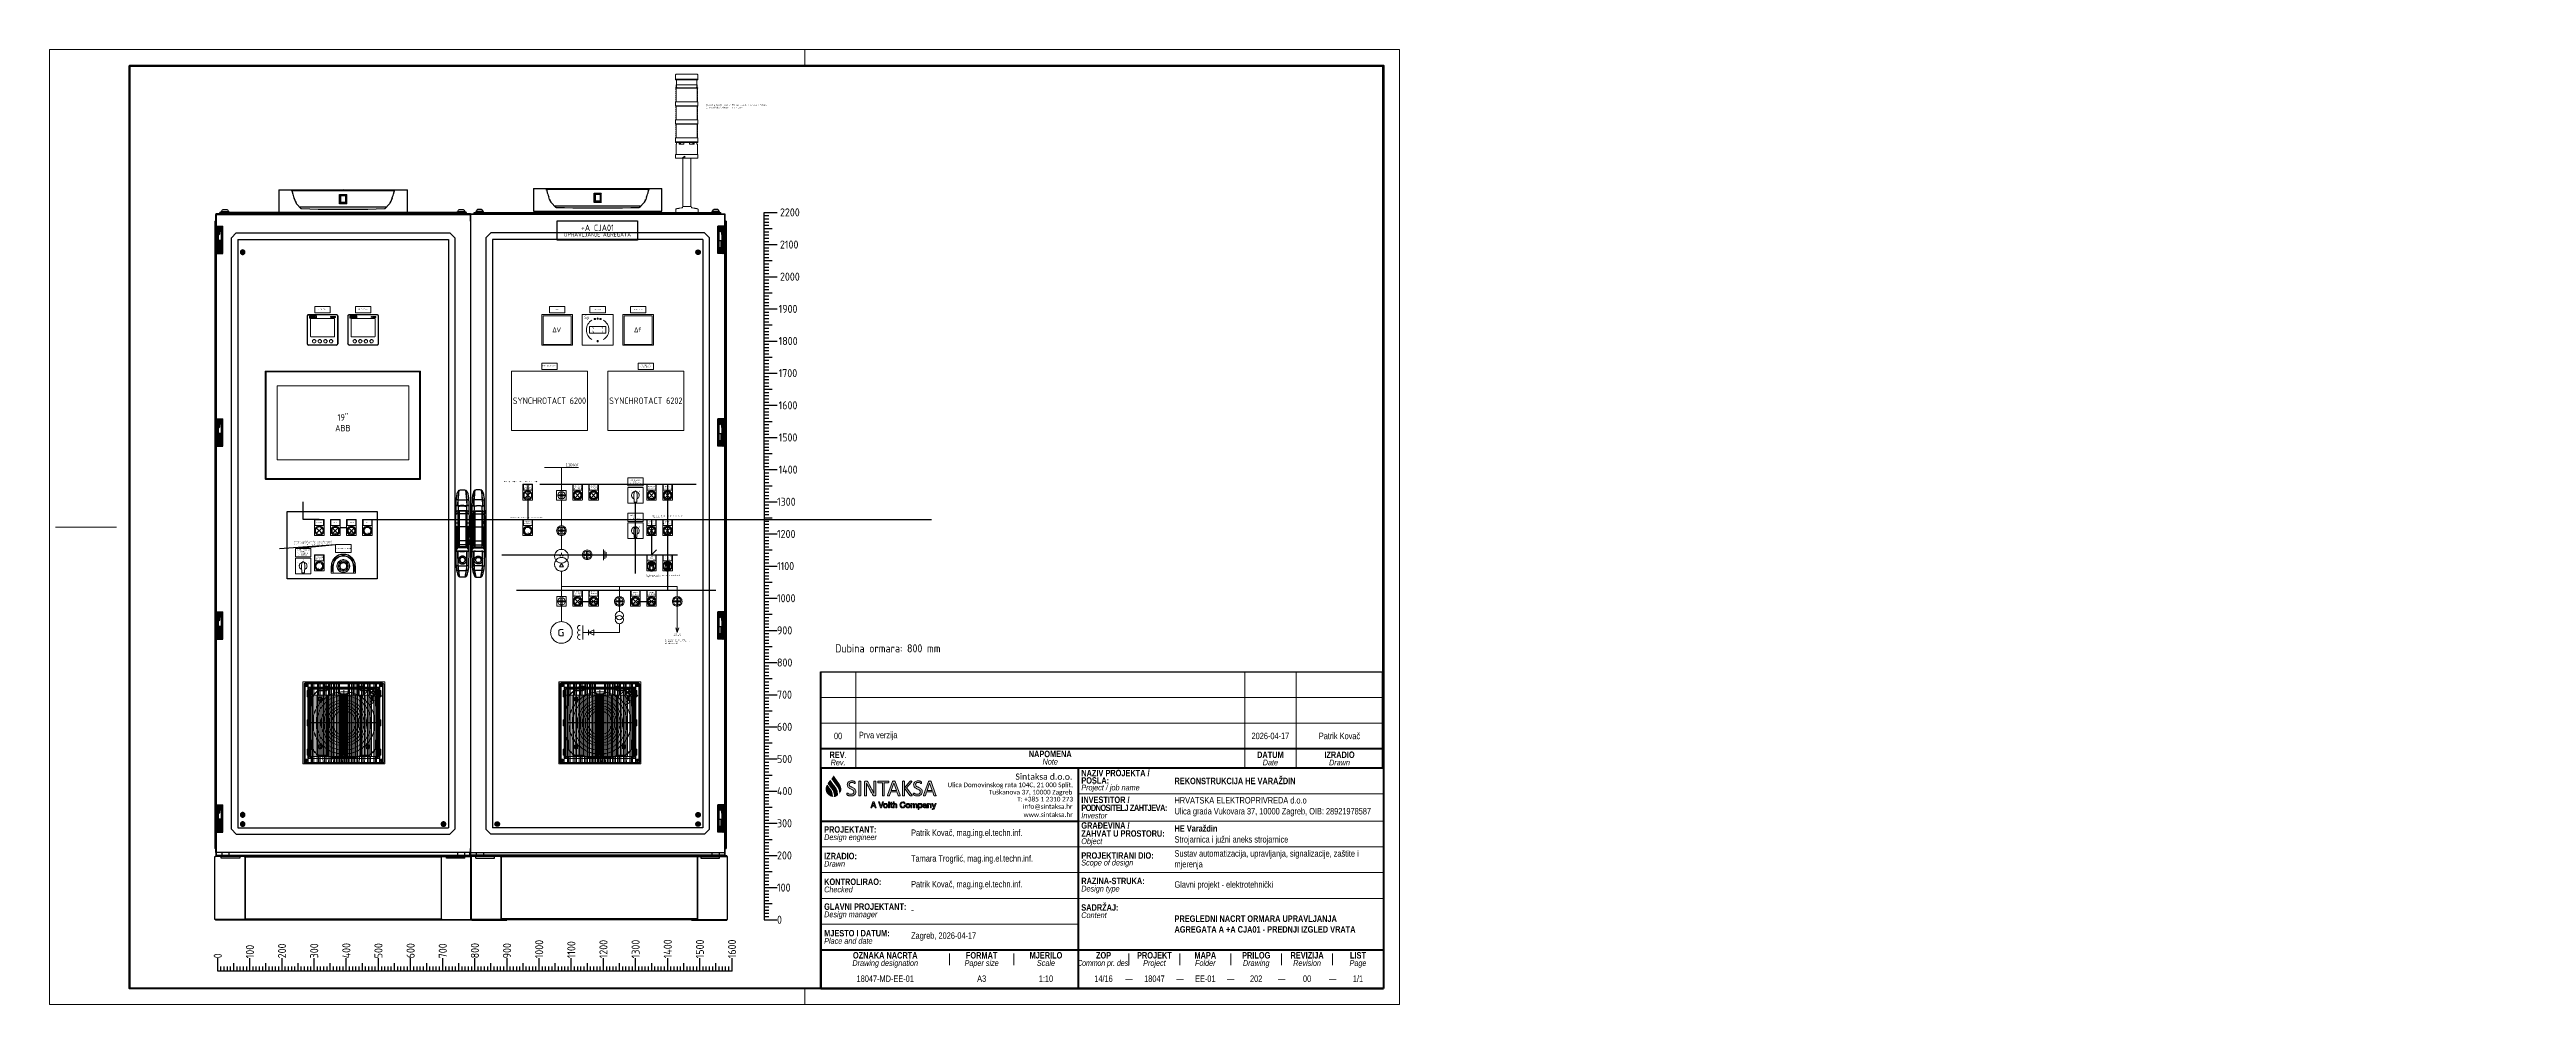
# Paper-space layout '+ACJA01' of a CAD drawing. Header units: millimetres. Extents: x 34 to 804, y -132 to 165.
# The model-space entities are those that its viewports show. They can reach past a viewport. Long polylines and large blocks are cut down to what shows.
import ezdxf
from ezdxf.enums import TextEntityAlignment as Align

# ---------------------------------------------------------------- set-up
doc = ezdxf.new("R2010")
doc.units = ezdxf.units.MM
doc.set_wipeout_variables(frame=1)
doc.linetypes.add('ACAD_ISO03W100', pattern=[30, 12, -18])
doc.layers.add('! NO PLOT !', color=7, linetype='Continuous', true_color=0xff75dd, plot=False)
doc.layers.add('000-PI-Oprema', color=30, linetype='Continuous', lineweight=5)
doc.layers.add('SI-SASTAVNICA-Ispuna', color=222, linetype='Continuous', lineweight=9)
for name, color, linetype in [('000-PI-ORMAR', 2, 'Continuous'), ('000-PI_TEXT', 7, 'Continuous'), ('10kV', 1, 'Continuous'), ('110kV', 160, 'Continuous'), ('400V', 6, 'Continuous'), ('AUT_7', 7, 'Continuous'), ('AUT_TEXT', 7, 'Continuous'), ('KONSTSASTAVNICE', 7, 'Continuous'), ('Layer 1', 7, 'Continuous')]:
    doc.layers.add(name, color=color, linetype=linetype)
doc.layers.add('AM_VIEWS', color=1, linetype='Continuous', lineweight=15, plot=False)
doc.styles.add('MtXpl_Calibri', font='calibri.ttf')
doc.styles.add('OPIS', font='arial.ttf')
doc.styles.add('PI0', font='isocpeur.ttf', dxfattribs={"width": 0.9})
doc.styles.add('Sastavnica', font='ARIALN.TTF', dxfattribs={"height": 2})
doc.styles.get("Standard").update_dxf_attribs({"font": 'arial.ttf'})

psp = doc.layouts.new('+ACJA01')

# ---------------------------------------------------------------- texts
at = {"layer": 'SI-SASTAVNICA-Ispuna'}
for s, style, p in [('Patrik Kovač, mag.ing.el.techn.inf.', 'Sastavnica', (301.62, -79.89)), ('Tamara Trogrlić, mag.ing.el.techn.inf.', 'Sastavnica', (301.62, -87.89)), ('Patrik Kovač, mag.ing.el.techn.inf.', 'Sastavnica', (301.62, -95.89)), ('-', 'OPIS', (301.62, -103.89)), ('Zagreb, 2026-04-17', 'Sastavnica', (301.62, -111.89))]:
    psp.add_text(s, height=2, dxfattribs=dict(at, style=style)).set_placement(p)
at = {"layer": 'SI-SASTAVNICA-Ispuna', "style": 'Sastavnica'}
for s, p in [('18047-MD-EE-01', (293.58, -125.3)), ('1:10', (343.58, -125.3)), ('14/16', (361.49, -125.3)), ('18047', (377.33, -125.3)), ('EE-01', (393.16, -125.3)), ('202', (408.99, -125.3)), ('00', (424.83, -125.3)), ('1/1', (440.66, -125.3))]:
    psp.add_text(s, height=2, dxfattribs=at).set_placement(p, align=Align.CENTER)
at = {"layer": 'SI-SASTAVNICA-Ispuna', "char_height": 2, "line_spacing_factor": 0.75, "style": 'OPIS'}
for s, insert, width, attachment_point in [('{\\fArial Narrow|b0|i0|c238|p34;00}', (278.91, -48.81), 11, 5), ('{\\fArial Narrow|b0|i0|c238|p34;Prva verzija}', (285.41, -48.81), 119, 4), ('{\\fArial Narrow|b0|i0|c0|p34;2026-04-17}', (413.41, -48.81), 16, 5), ('{\\fArial Narrow|b0|i0|c0|p34;Patrik Kovač}', (434.91, -48.81), 27, 5)]:
    psp.add_mtext(s, dxfattribs=dict(at, insert=insert, width=width, attachment_point=attachment_point))
at = {"layer": 'SI-SASTAVNICA-Ispuna', "char_height": 2, "width": 73.8963, "attachment_point": 4, "style": 'OPIS'}
for s, insert in [('{\\fArial Narrow|b0|i0|c0|p34;Sustav automatizacija, upravljanja, signalizacije, zaštite i^Jmjerenja}', (383.58, -87.31)), ('{\\fArial Narrow|b0|i0|c0|p34;Glavni projekt - elektrotehnički}', (383.58, -95.31)), ('{\\fArial Narrow|b1|i0|c238|p34;PREGLEDNI NACRT ORMARA UPRAVLJANJA^JAGREGATA A +A CJA01 - PREDNJI IZGLED VRATA}', (383.58, -107.31))]:
    psp.add_mtext(s, dxfattribs=dict(at, insert=insert))

msp = doc.modelspace()

# ---------------------------------------------------------------- texts
at = {"layer": '! NO PLOT !', "ltscale": 0.25, "insert": (46607.931, 43128.718), "char_height": 120, "attachment_point": 1}
msp.add_mtext_dynamic_manual_height_columns('Tip preklopki i tipkala Siemens/Master projekt', width=4382.77629, gutter_width=12.5, heights=[0], dxfattribs=at)
at = {"layer": '! NO PLOT !', "attachment_point": 5, "style": 'PI0'}
for s, insert, char_height, width in [('{\\fISOCPEUR|b0|i0|c238|p34;SYNCHROTACT 6200}', (47914.944, 41923.567), 20, 237), ('{\\fISOCPEUR|b0|i0|c238|p34;SYNCHROTACT 6202}', (48214.944, 41923.567), 20, 237), ('{\\fISOCPEUR|b0|i0|c238|p34;19"\\PABB}', (47272.193, 41855.067), 20, 409.8), ('{\\fISOCPEUR|b0|i0|c238|p34;green}', (47847.414, 41622.6), 3, 27.82747), ('{\\fISOCPEUR|b0|i0|c238|p34;red}', (48002.364, 41622.6), 3, 27.82747), ('{\\fISOCPEUR|b0|i0|c238|p34;green}', (48052.364, 41622.6), 3, 27.82747), ('{\\fISOCPEUR|b0|i0|c238|p34;red}', (48232.427, 41622.608), 3, 27.82747), ('{\\fISOCPEUR|b0|i0|c238|p34;green}', (48282.427, 41622.608), 3, 27.82747), ('{\\fISOCPEUR|b0|i0|c238|p34;red}', (47198.674, 41512.65), 3, 27.82747), ('{\\fISOCPEUR|b0|i0|c238|p34;red}', (47248.724, 41512.65), 3, 27.82747), ('{\\fISOCPEUR|b0|i0|c238|p34;green}', (47298.724, 41512.65), 3, 27.82747), ('{\\fISOCPEUR|b0|i0|c238|p34;black}', (47348.674, 41512.6), 3, 27.82747), ('{\\fISOCPEUR|b0|i0|c238|p34;black}', (47847.464, 41512.6), 3, 27.82747), ('{\\fISOCPEUR|b0|i0|c238|p34;red}', (48232.427, 41512.6), 3, 27.82747), ('{\\fISOCPEUR|b0|i0|c238|p34;green}', (48282.427, 41512.6), 3, 27.82747), ('{\\fISOCPEUR|b0|i0|c238|p34;black}', (47198.724, 41402.65), 3, 27.82747), ('{\\fISOCPEUR|b0|i0|c238|p34;red}', (48002.364, 41292.6), 3, 27.82747), ('{\\fISOCPEUR|b0|i0|c238|p34;green}', (48052.364, 41292.6), 3, 27.82747), ('{\\fISOCPEUR|b0|i0|c238|p34;red}', (48182.461, 41292.6), 3, 27.82747), ('{\\fISOCPEUR|b0|i0|c238|p34;green}', (48232.461, 41292.6), 3, 27.82747)]:
    msp.add_mtext(s, dxfattribs=dict(at, insert=insert, char_height=char_height, width=width))
at = {"layer": '! NO PLOT !', "ltscale": 0.25, "char_height": 3, "attachment_point": 1, "style": 'PI0'}
for s, insert, width in [('{\\fISOCPEUR|b0|i0|c238|p34;HOPS signalizacija da možemo upravljati 110 kV dijelom}', (47772.675, 41673.543), 94.65751), ('Trenutno pretp. obično tipkalo{\\fISOCPEUR|b0|i0|c238|p34;, služi za two-hand operation}', (47792.343, 41561.245), 94.65751), ('{\\fISOCPEUR|b0|i0|c238|p34;U master projektu je bijelo tipkalo toggle on/off, promijeniti ovdje?}', (48232.343, 41566.853), 94.65751), ('{\\fISOCPEUR|b0|i0|c238|p34;pomaknuti lamp test lijevo od gljive, a preklopku staviti na njegovo mjesto? trenutno ovako ubog uniformnosti s ostalim ormarima, ali ne izgleda baš dobro}', (47122.323, 41487.763), 94.65751), ('{\\fISOCPEUR|b0|i0|c238|p34;Na Perućici je ovo bilo ispod grafike generatora, ali ovdje bi bilo prenisko}', (48215.744, 41382.799), 94.65751), ('{\\fISOCPEUR|b0|i0|c238|p34;vlastita i opće potrošnja (prema trenutnom SLD-u), ne znam kako bi to bilo najbolje označiti}', (48274.17, 41181.19), 69.20333)]:
    msp.add_mtext(s, dxfattribs=dict(at, insert=insert, width=width))
at = {"style": 'PI0', "width": 0.9}
for s, p in [('2200', (48632.119, 42509.253)), ('2100', (48632.119, 42409.253)), ('2000', (48632.119, 42309.253)), ('1900', (48627.902, 42209.253)), ('1800', (48627.902, 42109.253)), ('1700', (48627.902, 42009.253)), ('1600', (48627.902, 41909.253)), ('1500', (48627.902, 41809.253)), ('1400', (48627.902, 41709.253)), ('1300', (48622.931, 41609.253)), ('1200', (48622.931, 41509.253)), ('1100', (48622.931, 41409.253)), ('1000', (48622.931, 41309.253)), ('900', (48622.931, 41209.253)), ('800', (48622.931, 41109.253)), ('700', (48622.931, 41009.253)), ('600', (48622.931, 40909.253)), ('500', (48622.931, 40809.253)), ('400', (48622.931, 40709.253)), ('300', (48622.931, 40609.253)), ('200', (48622.931, 40509.253)), ('100', (48622.931, 40409.253)), ('0', (48622.931, 40309.253))]:
    msp.add_text(s, height=25, dxfattribs=at).set_placement(p, align=Align.MIDDLE_LEFT)
at = {"layer": '000-PI-Oprema', "style": 'PI0', "width": 0.9}
for s, p in [('1', (48169.412, 41641.956)), ('2', (48195.341, 41641.956)), ('1', (48169.412, 41531.947)), ('2', (48195.341, 41531.947)), ('1', (47132.465, 41418.753)), ('2', (47148.674, 41427.725)), ('3', (47164.883, 41418.753))]:
    msp.add_text(s, height=4, dxfattribs=at).set_placement(p, align=Align.MIDDLE_CENTER)
at = {"layer": '000-PI-Oprema', "linetype": 'Continuous', "width": 58.2158, "attachment_point": 5, "style": 'PI0'}
for s, insert, char_height in [('Sy', (48030.994, 42181.463), 10), ('V \\PV', (48051.384, 42144.193), 7), ('f \\Pf', (48079.058, 42144.084), 7)]:
    msp.add_mtext(s, dxfattribs=dict(at, insert=insert, char_height=char_height))
at = {"layer": '000-PI-Oprema', "char_height": 15, "width": 37.17387, "attachment_point": 5, "style": 'PI0'}
for s, insert in [('∆{\\fISOCPEUR|b0|i0|c238|p34;V}', (47938.258, 42144.232)), ('∆f', (48190.258, 42144.232))]:
    msp.add_mtext(s, dxfattribs=dict(at, insert=insert))
at = {"layer": '000-PI_TEXT', "linetype": 'Continuous', "char_height": 3, "style": 'PI0'}
for s, insert, width, attachment_point in [('{\\fISOCPEUR|b0|i0|c238|p34;MULTIMETAR 1}', (47209.127, 42207.834), 58.2158, 5), ('{\\fISOCPEUR|b0|i0|c238|p34;MULTIMETAR 2}', (47336.253, 42207.834), 58.2158, 5), ('{\\fISOCPEUR|b0|i0|c238|p34;NAPON}', (47938.944, 42207.753), 58.2158, 5), ('{\\fISOCPEUR|b0|i0|c238|p34;SINKROČEK}', (48065.075, 42207.753), 58.2158, 5), ('{\\fISOCPEUR|b0|i0|c238|p34;FREKVENCIJA}', (48191.075, 42207.753), 58.2158, 5), ('{\\fISOCPEUR|b0|i0|c238|p34;RUČNA SINKRONIZACIJA}', (47915.075, 42031.753), 58.2158, 5), ('{\\fISOCPEUR|b0|i0|c238|p34;AUTOMATSKA\\PSINKRONIZACIJA}', (48215.075, 42031.753), 58.2158, 5), ('{\\fISOCPEUR|b0|i0|c238|p34;SINKRONIZACIJA\\P}1 - {\\fISOCPEUR|b0|i0|c238|p34;RUČNO}\\P{\\fISOCPEUR|b0|i0|c238|p34;2} - {\\fISOCPEUR|b0|i0|c238|p34;AUTOMATSKI}', (48165.372, 41671.819), 58.2158, 4), ('{\\fISOCPEUR|b0|i0|c238|p34;KOČENJE\\P}1 - {\\fISOCPEUR|b0|i0|c238|p34;RUČNO}\\P{\\fISOCPEUR|b0|i0|c238|p34;2} - {\\fISOCPEUR|b0|i0|c238|p34;AUTOMATSKI}', (48165.372, 41561.811), 58.2158, 4), ('NAČIN UPRAVLJANJA\\P1 - R{\\fISOCPEUR|b0|i0|c238|p34;UČNO}\\P2 - {\\fISOCPEUR|b0|i0|c238|p34;AUTOMATSKI}\\P3 - {\\fISOCPEUR|b0|i0|c238|p34;DALJINSKI}', (47131.67, 41451.861), 58.2158, 4), ('\\pxqc;{\\fISOCPEUR|b0|i0|c238|p34;ZATVARANJE U NUŽDI}', (47249.674, 41464.153), 48, 4)]:
    msp.add_mtext(s, dxfattribs=dict(at, insert=insert, width=width, attachment_point=attachment_point))
at = {"layer": '000-PI_TEXT', "attachment_point": 5, "style": 'PI0'}
for s, insert, char_height, width in [('{\\fISOCPEUR|b0|i0|c238|p34;110 kV UPRAVLJANJE OMOGUĆENO}', (47847.464, 41654.112), 3, 24.5), ('{\\fISOCPEUR|b0|i0|c238|p34;110 kV PREKIDAČ ISKLJUČENJE}', (48002.364, 41654.253), 3, 26.04252), ('{\\fISOCPEUR|b0|i0|c238|p34;110 kV PREKIDAČ UKLJUČENJE}', (48052.364, 41654.253), 3, 26.04252), ('{\\fISOCPEUR|b0|i0|c238|p34;SINKRONIZACIJA ISKLJUČENJE}', (48232.427, 41654.262), 3, 24.5), ('{\\fISOCPEUR|b0|i0|c238|p34;SINKRONIZACIJA UKLJUČENJE}', (48282.427, 41654.262), 3, 24.5), ('{\\fISOCPEUR|b0|i0|c238|p34;GREŠKA}', (47198.724, 41544.303), 3, 27.82747), ('STOP', (47248.724, 41544.303), 3, 24.5), ('START', (47298.724, 41544.303), 3, 24.5), ('{\\fISOCPEUR|b0|i0|c238|p34;RESET}', (47348.674, 41544.253), 3, 24.5), ('{\\fISOCPEUR|b0|i0|c238|p34;DEBLOKADA UPRAVLJANJA}', (47847.464, 41544.253), 3, 24.5), ('{\\fISOCPEUR|b0|i0|c238|p34;KOČENJE ISKLJUČENJE}', (48232.427, 41544.253), 3, 24.5), ('{\\fISOCPEUR|b0|i0|c238|p34;KOČENJE UKLJUČENJE}', (48282.427, 41544.253), 3, 24.5), ('{\\fISOCPEUR|b0|i0|c238|p34;ISPITIVANJE SIGNALIZACIJE}', (47198.724, 41434.303), 3, 24.5), ('REFERENCA\\PTURBINE\\PNIŽE    VIŠE ', (48232.427, 41434.253), 2.5, 24.5), ('{\\fISOCPEUR|b0|i0|c238|p34;REFERENCA\\PUZBUDE}\\PNIŽE    VIŠE ', (48282.427, 41434.253), 2.5, 24.5), ('{\\fISOCPEUR|b0|i0|c238|p34;GENERATORSKI\\PPREKIDAČ ISKLJUČENJE}', (48002.364, 41324.253), 3, 24.5), ('{\\fISOCPEUR|b0|i0|c238|p34;GENERATORSKI PREKIDAČ UKLJUČENJE}', (48052.364, 41324.253), 3, 24.5), ('{\\fISOCPEUR|b0|i0|c238|p34;UZBUDA\\PISKLJUČENJE}', (48182.461, 41324.253), 3, 24.5), ('{\\fISOCPEUR|b0|i0|c238|p34;UZBUDA\\PUKLJUČENJE}', (48232.461, 41324.253), 3, 24.5), ('{\\fISOCPEUR|b0|i0|c238|p34;VLASTITA POTROŠNJA}', (48312.717, 41195.414), 3, 24.5)]:
    msp.add_mtext(s, dxfattribs=dict(at, insert=insert, char_height=char_height, width=width))
at = {"layer": '110kV', "lineweight": 25, "ltscale": 0.25, "insert": (47965.382, 41728.529), "char_height": 9, "attachment_point": 1}
msp.add_mtext_dynamic_manual_height_columns('{\\fArial|b0|i0|c238|p34;110 kV}', width=71.25104, gutter_width=12.5, heights=[0], dxfattribs=at)
at = {"layer": 'AUT_7', "linetype": 'Continuous', "insert": (48064.188, 42452.753), "char_height": 20, "width": 238.08137, "attachment_point": 5, "line_spacing_factor": 0.75, "style": 'PI0'}
msp.add_mtext('+{\\fISOCPEUR|b0|i0|c238|p34;A CJA01}\\P{\\fISOCPEUR|b0|i0|c238|p34;\\H0.6x;\\C7;UPRAVLJANJE AGREGATA}', dxfattribs=at)
at = {"layer": 'AUT_TEXT', "style": 'PI0', "width": 0.9}
msp.add_text('Dubina ormara: 800 mm', height=25, dxfattribs=at).set_placement((48967.813, 41153.379), align=Align.MIDDLE)

# ---------------------------------------------------------------- blocks, each defined once
blk = doc.blocks.new('sastavnica_brodotehna_test_5_s_revizijama')
at = {"lineweight": 50}
blk.add_lwpolyline([(0, 287), (390, 287), (390, 68.5), (215, 68.5), (215, 0), (0, 0)], close=True, dxfattribs=at)
blk = doc.blocks.new('*U223')
at = {"lineweight": 5}
for p, q in [((-180, 292), (-180, 287)), ((-413.18, 143.5), (-396.75, 143.5)), ((-413.18, 143.5), (-394.18, 143.5)), ((-180, 0), (-180, -5))]:
    blk.add_line(p, q, dxfattribs=at)
blk.add_lwpolyline([(-415, -5), (5, -5), (5, 292), (-415, 292)], close=True, dxfattribs=at)
at = {"lineweight": 50}
blk.add_lwpolyline([(0, 0), (-390, 0), (-390, 287), (0, 287)], close=True, dxfattribs=at)
at = {"char_height": 2, "attachment_point": 5, "line_spacing_factor": 0.84, "style": 'OPIS'}
for s, insert, width in [('{\\fArial Narrow|b0|i0|c238|p34; }', (355.62, 20.25), 23.75), ('{\\fArial Narrow|b0|i0|c238|p34;A3}', (-125, 3), 20)]:
    blk.add_mtext(s, dxfattribs=dict(at, insert=insert, width=width))
blk = doc.blocks.new('SN_SI-RevT_prazna')
at = {"lineweight": 50}
for p, q in [((-175, 30), (-175, 0)), ((0, 0), (0, 30)), ((0, 6), (-175, 6)), ((0, 0), (-175, 0))]:
    blk.add_line(p, q, dxfattribs=at)
at = {"lineweight": 18}
for p, q in [((0, 30), (-175, 30)), ((-164, 0), (-164, 30)), ((-43, 0), (-43, 30)), ((-27, 0), (-27, 30)), ((0, 22), (-175, 22)), ((0, 14), (-175, 14))]:
    blk.add_line(p, q, dxfattribs=at)
at = {"char_height": 2, "attachment_point": 5, "line_spacing_factor": 0.75, "style": 'OPIS'}
for s, insert, width in [('{\\fArial Narrow|b1|i0|c238|p34;REV\\fArial Narrow|b0|i0|c238|p34;.\\P\\fArial Narrow|b0|i1|c238|p34;\\H0.9x;Rev.}', (-169.5, 3), 11), ('{\\fArial Narrow|b1|i0|c238|p34;NAPOMENA\\P\\fArial Narrow|b0|i1|c238|p34;\\H0.9x;Note}', (-103.5, 3.25), 121), ('{\\fArial Narrow|b1|i0|c238|p34;DATUM\\fArial Narrow|b0|i0|c238|p34;\\P\\fArial Narrow|b0|i1|c238|p34;\\H0.9x;Date}', (-35, 3), 16), ('{\\fArial Narrow|b1|i0|c238|p34;IZRADIO\\P\\fArial Narrow|b0|i1|c238|p34;\\H0.9x;Drawn}', (-13.5, 3), 27)]:
    blk.add_mtext(s, dxfattribs=dict(at, insert=insert, width=width))
blk = doc.blocks.new('SN_SI-Sast_HESenj_GP_E10')
at = {"true_color": 0x0063af}
h = blk.add_hatch(color=144, dxfattribs=at)
h.dxf.hatch_style = 1
edge = h.paths.add_edge_path()
edge.add_spline(control_points=[(-173.25, 61.26), (-172.93, 60.52), (-172.27, 59.86), (-171.43, 59.7)], knot_values=[3, 3, 3, 3, 4, 4, 4, 4], degree=3, periodic=0)
edge.add_spline(control_points=[(-171.43, 59.7), (-171.32, 60.89), (-171.96, 61.7), (-172.32, 62.16)], knot_values=[4, 4, 4, 4, 5, 5, 5, 5], degree=3, periodic=0)
edge.add_spline(control_points=[(-172.32, 62.16), (-172.32, 62.16), (-172.37, 62.21), (-172.37, 62.21)], knot_values=[0.00001, 0.00001, 0.00001, 0.00001, 1, 1, 1, 1], degree=3, periodic=0)
edge.add_spline(control_points=[(-172.37, 62.21), (-172.54, 62.42), (-172.79, 62.77), (-173.09, 63.19)], knot_values=[1, 1, 1, 1, 2, 2, 2, 2], degree=3, periodic=0)
edge.add_spline(control_points=[(-173.09, 63.19), (-173.32, 62.69), (-173.54, 61.91), (-173.25, 61.26)], knot_values=[2, 2, 2, 2, 3, 3, 3, 3], degree=3, periodic=0)
h = blk.add_hatch(color=144, dxfattribs=at)
h.dxf.hatch_style = 1
h.paths.add_polyline_path([(-170.84, 59.67, 0.11041), (-169.94, 59.96), (-169.9, 60.21, 0.13358), (-170.1, 61.67, 0.053392), (-170.47, 62.34, 0.017784), (-170.69, 62.64), (-170.79, 62.76, -0.011238), (-171.28, 63.42, 0.000613), (-172.14, 64.62, 0.06778), (-172.18, 64.57, 0.001183), (-172.75, 63.74, 0.047851), (-172.73, 63.7, 0.000843), (-172.38, 63.22, 0.00669), (-172, 62.71, -0.006258), (-171.52, 62.08, -0.045911), (-171.12, 61.38, -0.129032)])
h = blk.add_hatch(color=144, dxfattribs=at)
h.dxf.hatch_style = 1
h.paths.add_polyline_path([(-170.35, 65.24), (-171.03, 66.21, 0.000164), (-171.78, 65.14, 0.344446), (-171.78, 65.13, 0.000109), (-171.58, 64.86, 0.00627), (-170.51, 63.38, 0.008709), (-170.34, 63.15, -0.019573), (-169.99, 62.69, -0.058884), (-169.52, 61.82, -0.100777), (-169.29, 60.5, 0.080562), (-168.78, 61.3, 0.073707), (-168.67, 61.76, 0.055392), (-168.68, 62.23, 0.070345), (-168.92, 63.08, 0.03122), (-169.11, 63.45), (-169.16, 63.54, 0.001687)])
at = {"true_color": 0x777777}
h = blk.add_hatch(color=8, dxfattribs=at)
h.dxf.hatch_style = 1
h.paths.add_polyline_path([(-161.42, 59.99, 0.13418), (-161.4, 59.95, 0.136422), (-161.35, 59.91, 0.066087), (-161.17, 59.89, 0.017347), (-161.04, 59.89, 0.046916), (-160.91, 59.91, 0.091373), (-160.85, 59.93, 0.143419), (-160.83, 59.96, 0.127916), (-160.82, 60, 0.000025), (-160.82, 62.84, 0.005209), (-160.83, 63.66), (-160.83, 63.8, 0.010292), (-160.52, 63.18, 0.002347), (-159.44, 61.18, 0.006689), (-158.94, 60.25, 0.025476), (-158.87, 60.13, 0.05023), (-158.76, 60.01, 0.110058), (-158.61, 59.92, 0.061201), (-158.45, 59.9, 0.001293), (-158.23, 59.9, 0.062421), (-158.15, 59.91, 0.223171), (-157.99, 60.04, 0.093449), (-157.97, 60.15, 0.000419), (-157.97, 64.38, 0.203939), (-158, 64.44, 0.089742), (-158.07, 64.47, 0.038925), (-158.16, 64.48, 0.037271), (-158.4, 64.48, 0.047017), (-158.48, 64.47, 0.067602), (-158.54, 64.44, 0.25966), (-158.58, 64.37, 0.000016), (-158.58, 61.8, 0.00401), (-158.57, 60.73, 0.007594), (-159.16, 61.89, -0.000425), (-160.34, 64.1, 0.023769), (-160.43, 64.25, 0.036194), (-160.49, 64.33, 0.170505), (-160.71, 64.46, 0.045671), (-160.84, 64.48, 0.001278), (-161.18, 64.48, 0.162311), (-161.35, 64.42, 0.13571), (-161.4, 64.33, 0.079818), (-161.42, 64.23, 0.000419)])
edge = h.paths.add_edge_path()
edge.add_spline(control_points=[(-162.64, 62.19), (-162.64, 63.29), (-162.64, 64.39), (-162.64, 64.39), (-162.64, 64.4), (-162.64, 64.42), (-162.65, 64.44)], knot_values=[16, 16, 16, 16, 16.5, 16.5, 16.5, 17.5, 17.5, 17.5, 17.5], degree=3, periodic=0)
edge.add_spline(control_points=[(-162.65, 64.44), (-162.66, 64.45), (-162.68, 64.46), (-162.7, 64.47)], knot_values=[15, 15, 15, 15, 16, 16, 16, 16], degree=3, periodic=0)
edge.add_spline(control_points=[(-162.7, 64.47), (-162.73, 64.48), (-162.76, 64.48), (-162.8, 64.49)], knot_values=[14, 14, 14, 14, 15, 15, 15, 15], degree=3, periodic=0)
edge.add_spline(control_points=[(-162.8, 64.49), (-162.83, 64.5), (-162.88, 64.5), (-162.94, 64.5)], knot_values=[13, 13, 13, 13, 14, 14, 14, 14], degree=3, periodic=0)
edge.add_spline(control_points=[(-162.94, 64.5), (-163, 64.5), (-163.04, 64.5), (-163.08, 64.49)], knot_values=[12, 12, 12, 12, 13, 13, 13, 13], degree=3, periodic=0)
edge.add_spline(control_points=[(-163.08, 64.49), (-163.12, 64.48), (-163.15, 64.48), (-163.18, 64.47)], knot_values=[11, 11, 11, 11, 12, 12, 12, 12], degree=3, periodic=0)
edge.add_spline(control_points=[(-163.18, 64.47), (-163.2, 64.46), (-163.22, 64.45), (-163.23, 64.44)], knot_values=[10, 10, 10, 10, 11, 11, 11, 11], degree=3, periodic=0)
edge.add_spline(control_points=[(-163.23, 64.44), (-163.24, 64.42), (-163.24, 64.4), (-163.24, 64.39)], knot_values=[9, 9, 9, 9, 10, 10, 10, 10], degree=3, periodic=0)
edge.add_spline(control_points=[(-163.24, 64.39), (-163.24, 64.39), (-163.24, 60), (-163.24, 60), (-163.24, 59.98), (-163.24, 59.96), (-163.23, 59.95)], knot_values=[7, 7, 7, 7, 8, 8, 8, 9, 9, 9, 9], degree=3, periodic=0)
edge.add_spline(control_points=[(-163.23, 59.95), (-163.22, 59.94), (-163.21, 59.92), (-163.18, 59.92)], knot_values=[6, 6, 6, 6, 7, 7, 7, 7], degree=3, periodic=0)
edge.add_spline(control_points=[(-163.18, 59.92), (-163.16, 59.91), (-163.13, 59.9), (-163.09, 59.9)], knot_values=[5, 5, 5, 5, 6, 6, 6, 6], degree=3, periodic=0)
edge.add_spline(control_points=[(-163.09, 59.9), (-163.05, 59.89), (-163, 59.89), (-162.94, 59.89)], knot_values=[4, 4, 4, 4, 5, 5, 5, 5], degree=3, periodic=0)
edge.add_spline(control_points=[(-162.94, 59.89), (-162.88, 59.89), (-162.83, 59.89), (-162.8, 59.9)], knot_values=[3, 3, 3, 3, 4, 4, 4, 4], degree=3, periodic=0)
edge.add_spline(control_points=[(-162.8, 59.9), (-162.76, 59.9), (-162.73, 59.91), (-162.7, 59.92)], knot_values=[2, 2, 2, 2, 3, 3, 3, 3], degree=3, periodic=0)
edge.add_spline(control_points=[(-162.7, 59.92), (-162.68, 59.92), (-162.66, 59.94), (-162.65, 59.95)], knot_values=[1, 1, 1, 1, 2, 2, 2, 2], degree=3, periodic=0)
edge.add_spline(control_points=[(-162.65, 59.95), (-162.64, 59.96), (-162.64, 59.98), (-162.64, 60)], knot_values=[0, 0, 0, 0, 1, 1, 1, 1], degree=3, periodic=0)
edge.add_spline(control_points=[(-162.64, 60), (-162.64, 60), (-162.64, 61.1), (-162.64, 62.19)], knot_values=[17.5, 17.5, 17.5, 17.5, 18, 18, 18, 18], degree=3, periodic=0)
edge = h.paths.add_edge_path()
edge.add_spline(control_points=[(-164.79, 63.88), (-164.71, 63.83), (-164.64, 63.8), (-164.59, 63.76)], knot_values=[47, 47, 47, 47, 48, 48, 48, 48], degree=3, periodic=0)
edge.add_spline(control_points=[(-164.59, 63.76), (-164.53, 63.73), (-164.49, 63.72), (-164.47, 63.72)], knot_values=[46, 46, 46, 46, 47, 47, 47, 47], degree=3, periodic=0)
edge.add_spline(control_points=[(-164.47, 63.72), (-164.45, 63.72), (-164.44, 63.72), (-164.42, 63.73)], knot_values=[45, 45, 45, 45, 46, 46, 46, 46], degree=3, periodic=0)
edge.add_spline(control_points=[(-164.42, 63.73), (-164.41, 63.74), (-164.4, 63.76), (-164.39, 63.78)], knot_values=[44, 44, 44, 44, 45, 45, 45, 45], degree=3, periodic=0)
edge.add_spline(control_points=[(-164.39, 63.78), (-164.39, 63.8), (-164.38, 63.83), (-164.38, 63.86)], knot_values=[43, 43, 43, 43, 44, 44, 44, 44], degree=3, periodic=0)
edge.add_spline(control_points=[(-164.38, 63.86), (-164.37, 63.9), (-164.37, 63.93), (-164.37, 63.98)], knot_values=[42, 42, 42, 42, 43, 43, 43, 43], degree=3, periodic=0)
edge.add_spline(control_points=[(-164.37, 63.98), (-164.37, 64.02), (-164.37, 64.06), (-164.38, 64.09)], knot_values=[41, 41, 41, 41, 42, 42, 42, 42], degree=3, periodic=0)
edge.add_spline(control_points=[(-164.38, 64.09), (-164.38, 64.11), (-164.38, 64.14), (-164.39, 64.16)], knot_values=[40, 40, 40, 40, 41, 41, 41, 41], degree=3, periodic=0)
edge.add_spline(control_points=[(-164.39, 64.16), (-164.39, 64.18), (-164.4, 64.19), (-164.4, 64.21)], knot_values=[39, 39, 39, 39, 40, 40, 40, 40], degree=3, periodic=0)
edge.add_spline(control_points=[(-164.4, 64.21), (-164.41, 64.22), (-164.43, 64.24), (-164.45, 64.26)], knot_values=[38, 38, 38, 38, 39, 39, 39, 39], degree=3, periodic=0)
edge.add_spline(control_points=[(-164.45, 64.26), (-164.47, 64.28), (-164.52, 64.31), (-164.59, 64.35)], knot_values=[37, 37, 37, 37, 38, 38, 38, 38], degree=3, periodic=0)
edge.add_spline(control_points=[(-164.59, 64.35), (-164.66, 64.39), (-164.74, 64.42), (-164.83, 64.45)], knot_values=[36, 36, 36, 36, 37, 37, 37, 37], degree=3, periodic=0)
edge.add_spline(control_points=[(-164.83, 64.45), (-164.92, 64.48), (-165.02, 64.5), (-165.12, 64.52)], knot_values=[35, 35, 35, 35, 36, 36, 36, 36], degree=3, periodic=0)
edge.add_spline(control_points=[(-165.12, 64.52), (-165.22, 64.54), (-165.32, 64.54), (-165.42, 64.54)], knot_values=[34, 34, 34, 34, 35, 35, 35, 35], degree=3, periodic=0)
edge.add_spline(control_points=[(-165.42, 64.54), (-165.62, 64.54), (-165.81, 64.52), (-165.98, 64.47)], knot_values=[33, 33, 33, 33, 34, 34, 34, 34], degree=3, periodic=0)
edge.add_spline(control_points=[(-165.98, 64.47), (-166.15, 64.41), (-166.3, 64.34), (-166.42, 64.23)], knot_values=[32, 32, 32, 32, 33, 33, 33, 33], degree=3, periodic=0)
edge.add_spline(control_points=[(-166.42, 64.23), (-166.54, 64.13), (-166.64, 64.01), (-166.71, 63.86)], knot_values=[31, 31, 31, 31, 32, 32, 32, 32], degree=3, periodic=0)
edge.add_spline(control_points=[(-166.71, 63.86), (-166.78, 63.71), (-166.81, 63.54), (-166.81, 63.35)], knot_values=[30, 30, 30, 30, 31, 31, 31, 31], degree=3, periodic=0)
edge.add_spline(control_points=[(-166.81, 63.35), (-166.81, 63.16), (-166.78, 63), (-166.72, 62.87)], knot_values=[29, 29, 29, 29, 30, 30, 30, 30], degree=3, periodic=0)
edge.add_spline(control_points=[(-166.72, 62.87), (-166.66, 62.74), (-166.58, 62.62), (-166.49, 62.52)], knot_values=[28, 28, 28, 28, 29, 29, 29, 29], degree=3, periodic=0)
edge.add_spline(control_points=[(-166.49, 62.52), (-166.39, 62.42), (-166.28, 62.34), (-166.16, 62.26)], knot_values=[27, 27, 27, 27, 28, 28, 28, 28], degree=3, periodic=0)
edge.add_spline(control_points=[(-166.16, 62.26), (-166.04, 62.19), (-165.91, 62.12), (-165.78, 62.06)], knot_values=[26, 26, 26, 26, 27, 27, 27, 27], degree=3, periodic=0)
edge.add_spline(control_points=[(-165.78, 62.06), (-165.65, 62), (-165.53, 61.94), (-165.4, 61.89)], knot_values=[25, 25, 25, 25, 26, 26, 26, 26], degree=3, periodic=0)
edge.add_spline(control_points=[(-165.4, 61.89), (-165.28, 61.83), (-165.17, 61.77), (-165.07, 61.7)], knot_values=[24, 24, 24, 24, 25, 25, 25, 25], degree=3, periodic=0)
edge.add_spline(control_points=[(-165.07, 61.7), (-164.97, 61.63), (-164.9, 61.55), (-164.84, 61.45)], knot_values=[23, 23, 23, 23, 24, 24, 24, 24], degree=3, periodic=0)
edge.add_spline(control_points=[(-164.84, 61.45), (-164.78, 61.36), (-164.75, 61.25), (-164.75, 61.12)], knot_values=[22, 22, 22, 22, 23, 23, 23, 23], degree=3, periodic=0)
edge.add_spline(control_points=[(-164.75, 61.12), (-164.75, 61), (-164.77, 60.9), (-164.81, 60.8)], knot_values=[21, 21, 21, 21, 22, 22, 22, 22], degree=3, periodic=0)
edge.add_spline(control_points=[(-164.81, 60.8), (-164.86, 60.71), (-164.92, 60.63), (-165, 60.56)], knot_values=[20, 20, 20, 20, 21, 21, 21, 21], degree=3, periodic=0)
edge.add_spline(control_points=[(-165, 60.56), (-165.07, 60.5), (-165.17, 60.45), (-165.28, 60.41)], knot_values=[19, 19, 19, 19, 20, 20, 20, 20], degree=3, periodic=0)
edge.add_spline(control_points=[(-165.28, 60.41), (-165.39, 60.38), (-165.51, 60.36), (-165.64, 60.36)], knot_values=[18, 18, 18, 18, 19, 19, 19, 19], degree=3, periodic=0)
edge.add_spline(control_points=[(-165.64, 60.36), (-165.81, 60.36), (-165.97, 60.38), (-166.1, 60.42)], knot_values=[17, 17, 17, 17, 18, 18, 18, 18], degree=3, periodic=0)
edge.add_spline(control_points=[(-166.1, 60.42), (-166.23, 60.46), (-166.35, 60.51), (-166.44, 60.55)], knot_values=[16, 16, 16, 16, 17, 17, 17, 17], degree=3, periodic=0)
edge.add_spline(control_points=[(-166.44, 60.55), (-166.54, 60.6), (-166.61, 60.64), (-166.67, 60.68)], knot_values=[15, 15, 15, 15, 16, 16, 16, 16], degree=3, periodic=0)
edge.add_spline(control_points=[(-166.67, 60.68), (-166.73, 60.72), (-166.78, 60.75), (-166.81, 60.75)], knot_values=[14, 14, 14, 14, 15, 15, 15, 15], degree=3, periodic=0)
edge.add_spline(control_points=[(-166.81, 60.75), (-166.83, 60.75), (-166.85, 60.74), (-166.86, 60.73)], knot_values=[13, 13, 13, 13, 14, 14, 14, 14], degree=3, periodic=0)
edge.add_spline(control_points=[(-166.86, 60.73), (-166.88, 60.72), (-166.89, 60.71), (-166.9, 60.69)], knot_values=[12, 12, 12, 12, 13, 13, 13, 13], degree=3, periodic=0)
edge.add_spline(control_points=[(-166.9, 60.69), (-166.91, 60.67), (-166.91, 60.64), (-166.92, 60.61)], knot_values=[11, 11, 11, 11, 12, 12, 12, 12], degree=3, periodic=0)
edge.add_spline(control_points=[(-166.92, 60.61), (-166.92, 60.57), (-166.93, 60.53), (-166.93, 60.48)], knot_values=[10, 10, 10, 10, 11, 11, 11, 11], degree=3, periodic=0)
edge.add_spline(control_points=[(-166.93, 60.48), (-166.93, 60.4), (-166.92, 60.34), (-166.91, 60.3)], knot_values=[9, 9, 9, 9, 10, 10, 10, 10], degree=3, periodic=0)
edge.add_spline(control_points=[(-166.91, 60.3), (-166.89, 60.26), (-166.87, 60.22), (-166.85, 60.19)], knot_values=[8, 8, 8, 8, 9, 9, 9, 9], degree=3, periodic=0)
edge.add_spline(control_points=[(-166.85, 60.19), (-166.82, 60.17), (-166.77, 60.13), (-166.7, 60.09)], knot_values=[7, 7, 7, 7, 8, 8, 8, 8], degree=3, periodic=0)
edge.add_spline(control_points=[(-166.7, 60.09), (-166.63, 60.05), (-166.55, 60.01), (-166.44, 59.97)], knot_values=[6, 6, 6, 6, 7, 7, 7, 7], degree=3, periodic=0)
edge.add_spline(control_points=[(-166.44, 59.97), (-166.34, 59.94), (-166.22, 59.91), (-166.09, 59.88)], knot_values=[5, 5, 5, 5, 6, 6, 6, 6], degree=3, periodic=0)
edge.add_spline(control_points=[(-166.09, 59.88), (-165.96, 59.85), (-165.82, 59.84), (-165.67, 59.84)], knot_values=[4, 4, 4, 4, 5, 5, 5, 5], degree=3, periodic=0)
edge.add_spline(control_points=[(-165.67, 59.84), (-165.45, 59.84), (-165.25, 59.87), (-165.06, 59.93)], knot_values=[3, 3, 3, 3, 4, 4, 4, 4], degree=3, periodic=0)
edge.add_spline(control_points=[(-165.06, 59.93), (-164.87, 59.99), (-164.7, 60.08), (-164.56, 60.19)], knot_values=[2, 2, 2, 2, 3, 3, 3, 3], degree=3, periodic=0)
edge.add_spline(control_points=[(-164.56, 60.19), (-164.42, 60.31), (-164.31, 60.45), (-164.23, 60.62)], knot_values=[1, 1, 1, 1, 2, 2, 2, 2], degree=3, periodic=0)
edge.add_spline(control_points=[(-164.23, 60.62), (-164.15, 60.78), (-164.11, 60.98), (-164.11, 61.19)], knot_values=[0, 0, 0, 0, 1, 1, 1, 1], degree=3, periodic=0)
edge.add_spline(control_points=[(-164.11, 61.19), (-164.11, 61.37), (-164.14, 61.53), (-164.2, 61.66)], knot_values=[61, 61, 61, 61, 62, 62, 62, 62], degree=3, periodic=0)
edge.add_spline(control_points=[(-164.2, 61.66), (-164.26, 61.79), (-164.34, 61.91), (-164.44, 62.01)], knot_values=[60, 60, 60, 60, 61, 61, 61, 61], degree=3, periodic=0)
edge.add_spline(control_points=[(-164.44, 62.01), (-164.54, 62.1), (-164.65, 62.19), (-164.77, 62.26)], knot_values=[59, 59, 59, 59, 60, 60, 60, 60], degree=3, periodic=0)
edge.add_spline(control_points=[(-164.77, 62.26), (-164.9, 62.33), (-165.03, 62.4), (-165.16, 62.46)], knot_values=[58, 58, 58, 58, 59, 59, 59, 59], degree=3, periodic=0)
edge.add_spline(control_points=[(-165.16, 62.46), (-165.29, 62.52), (-165.41, 62.58), (-165.54, 62.64)], knot_values=[57, 57, 57, 57, 58, 58, 58, 58], degree=3, periodic=0)
edge.add_spline(control_points=[(-165.54, 62.64), (-165.66, 62.7), (-165.77, 62.76), (-165.87, 62.83)], knot_values=[56, 56, 56, 56, 57, 57, 57, 57], degree=3, periodic=0)
edge.add_spline(control_points=[(-165.87, 62.83), (-165.97, 62.9), (-166.05, 62.98), (-166.11, 63.08)], knot_values=[55, 55, 55, 55, 56, 56, 56, 56], degree=3, periodic=0)
edge.add_spline(control_points=[(-166.11, 63.08), (-166.16, 63.17), (-166.19, 63.28), (-166.19, 63.4)], knot_values=[54, 54, 54, 54, 55, 55, 55, 55], degree=3, periodic=0)
edge.add_spline(control_points=[(-166.19, 63.4), (-166.19, 63.49), (-166.18, 63.57), (-166.15, 63.65)], knot_values=[53, 53, 53, 53, 54, 54, 54, 54], degree=3, periodic=0)
edge.add_spline(control_points=[(-166.15, 63.65), (-166.12, 63.73), (-166.07, 63.8), (-166.01, 63.85)], knot_values=[52, 52, 52, 52, 53, 53, 53, 53], degree=3, periodic=0)
edge.add_spline(control_points=[(-166.01, 63.85), (-165.95, 63.91), (-165.87, 63.95), (-165.78, 63.99)], knot_values=[51, 51, 51, 51, 52, 52, 52, 52], degree=3, periodic=0)
edge.add_spline(control_points=[(-165.78, 63.99), (-165.68, 64.02), (-165.57, 64.04), (-165.45, 64.04)], knot_values=[50, 50, 50, 50, 51, 51, 51, 51], degree=3, periodic=0)
edge.add_spline(control_points=[(-165.45, 64.04), (-165.31, 64.04), (-165.19, 64.02), (-165.08, 63.99)], knot_values=[49, 49, 49, 49, 50, 50, 50, 50], degree=3, periodic=0)
edge.add_spline(control_points=[(-165.08, 63.99), (-164.97, 63.95), (-164.87, 63.92), (-164.79, 63.88)], knot_values=[48, 48, 48, 48, 49, 49, 49, 49], degree=3, periodic=0)
edge = h.paths.add_edge_path()
edge.add_spline(control_points=[(-147.59, 63.26), (-147.21, 63.71), (-146.83, 64.17), (-146.83, 64.17), (-146.79, 64.22), (-146.76, 64.26), (-146.74, 64.29)], knot_values=[37, 37, 37, 37, 37.5, 37.5, 37.5, 38.5, 38.5, 38.5, 38.5], degree=3, periodic=0)
edge.add_spline(control_points=[(-146.74, 64.29), (-146.73, 64.33), (-146.72, 64.35), (-146.72, 64.39)], knot_values=[36, 36, 36, 36, 37, 37, 37, 37], degree=3, periodic=0)
edge.add_spline(control_points=[(-146.72, 64.39), (-146.72, 64.4), (-146.72, 64.42), (-146.73, 64.43)], knot_values=[35, 35, 35, 35, 36, 36, 36, 36], degree=3, periodic=0)
edge.add_spline(control_points=[(-146.73, 64.43), (-146.74, 64.45), (-146.76, 64.46), (-146.78, 64.47)], knot_values=[34, 34, 34, 34, 35, 35, 35, 35], degree=3, periodic=0)
edge.add_spline(control_points=[(-146.78, 64.47), (-146.8, 64.48), (-146.83, 64.48), (-146.87, 64.49)], knot_values=[33, 33, 33, 33, 34, 34, 34, 34], degree=3, periodic=0)
edge.add_spline(control_points=[(-146.87, 64.49), (-146.91, 64.5), (-146.96, 64.5), (-147.02, 64.5)], knot_values=[32, 32, 32, 32, 33, 33, 33, 33], degree=3, periodic=0)
edge.add_spline(control_points=[(-147.02, 64.5), (-147.08, 64.5), (-147.13, 64.5), (-147.17, 64.49)], knot_values=[31, 31, 31, 31, 32, 32, 32, 32], degree=3, periodic=0)
edge.add_spline(control_points=[(-147.17, 64.49), (-147.21, 64.49), (-147.24, 64.48), (-147.27, 64.47)], knot_values=[30, 30, 30, 30, 31, 31, 31, 31], degree=3, periodic=0)
edge.add_spline(control_points=[(-147.27, 64.47), (-147.29, 64.46), (-147.32, 64.45), (-147.33, 64.44)], knot_values=[29, 29, 29, 29, 30, 30, 30, 30], degree=3, periodic=0)
edge.add_spline(control_points=[(-147.33, 64.44), (-147.35, 64.42), (-147.37, 64.41), (-147.38, 64.39)], knot_values=[28, 28, 28, 28, 29, 29, 29, 29], degree=3, periodic=0)
edge.add_spline(control_points=[(-147.38, 64.39), (-147.38, 64.39), (-149, 62.36), (-149, 62.36), (-149, 62.36), (-149, 62.86), (-149, 63.37)], knot_values=[26.5, 26.5, 26.5, 26.5, 27.5, 27.5, 27.5, 28, 28, 28, 28], degree=3, periodic=0)
edge.add_spline(control_points=[(-149, 63.37), (-149, 63.88), (-149, 64.39), (-149, 64.39), (-149, 64.4), (-149.01, 64.42), (-149.02, 64.44)], knot_values=[25, 25, 25, 25, 25.5, 25.5, 25.5, 26.5, 26.5, 26.5, 26.5], degree=3, periodic=0)
edge.add_spline(control_points=[(-149.02, 64.44), (-149.03, 64.45), (-149.04, 64.46), (-149.07, 64.47)], knot_values=[24, 24, 24, 24, 25, 25, 25, 25], degree=3, periodic=0)
edge.add_spline(control_points=[(-149.07, 64.47), (-149.09, 64.48), (-149.12, 64.48), (-149.16, 64.49)], knot_values=[23, 23, 23, 23, 24, 24, 24, 24], degree=3, periodic=0)
edge.add_spline(control_points=[(-149.16, 64.49), (-149.2, 64.5), (-149.25, 64.5), (-149.31, 64.5)], knot_values=[22, 22, 22, 22, 23, 23, 23, 23], degree=3, periodic=0)
edge.add_spline(control_points=[(-149.31, 64.5), (-149.36, 64.5), (-149.41, 64.5), (-149.45, 64.49)], knot_values=[21, 21, 21, 21, 22, 22, 22, 22], degree=3, periodic=0)
edge.add_spline(control_points=[(-149.45, 64.49), (-149.49, 64.48), (-149.52, 64.48), (-149.55, 64.47)], knot_values=[20, 20, 20, 20, 21, 21, 21, 21], degree=3, periodic=0)
edge.add_spline(control_points=[(-149.55, 64.47), (-149.57, 64.46), (-149.59, 64.45), (-149.6, 64.44)], knot_values=[19, 19, 19, 19, 20, 20, 20, 20], degree=3, periodic=0)
edge.add_spline(control_points=[(-149.6, 64.44), (-149.6, 64.42), (-149.61, 64.4), (-149.61, 64.39)], knot_values=[18, 18, 18, 18, 19, 19, 19, 19], degree=3, periodic=0)
edge.add_spline(control_points=[(-149.61, 64.39), (-149.61, 64.39), (-149.61, 60), (-149.61, 60), (-149.61, 59.98), (-149.6, 59.97), (-149.6, 59.95)], knot_values=[16, 16, 16, 16, 17, 17, 17, 18, 18, 18, 18], degree=3, periodic=0)
edge.add_spline(control_points=[(-149.6, 59.95), (-149.59, 59.94), (-149.57, 59.92), (-149.55, 59.92)], knot_values=[15, 15, 15, 15, 16, 16, 16, 16], degree=3, periodic=0)
edge.add_spline(control_points=[(-149.55, 59.92), (-149.52, 59.91), (-149.49, 59.9), (-149.45, 59.9)], knot_values=[14, 14, 14, 14, 15, 15, 15, 15], degree=3, periodic=0)
edge.add_spline(control_points=[(-149.45, 59.9), (-149.41, 59.89), (-149.36, 59.89), (-149.31, 59.89)], knot_values=[13, 13, 13, 13, 14, 14, 14, 14], degree=3, periodic=0)
edge.add_spline(control_points=[(-149.31, 59.89), (-149.25, 59.89), (-149.2, 59.89), (-149.16, 59.9)], knot_values=[12, 12, 12, 12, 13, 13, 13, 13], degree=3, periodic=0)
edge.add_spline(control_points=[(-149.16, 59.9), (-149.12, 59.9), (-149.09, 59.91), (-149.07, 59.92)], knot_values=[11, 11, 11, 11, 12, 12, 12, 12], degree=3, periodic=0)
edge.add_spline(control_points=[(-149.07, 59.92), (-149.04, 59.92), (-149.03, 59.94), (-149.02, 59.95)], knot_values=[10, 10, 10, 10, 11, 11, 11, 11], degree=3, periodic=0)
edge.add_spline(control_points=[(-149.02, 59.95), (-149.01, 59.97), (-149, 59.98), (-149, 60)], knot_values=[9, 9, 9, 9, 10, 10, 10, 10], degree=3, periodic=0)
edge.add_spline(control_points=[(-149, 60), (-149, 60), (-149, 62.28), (-149, 62.28), (-149, 62.28), (-148.58, 61.71), (-148.16, 61.14)], knot_values=[7.5, 7.5, 7.5, 7.5, 8.5, 8.5, 8.5, 9, 9, 9, 9], degree=3, periodic=0)
edge.add_spline(control_points=[(-148.16, 61.14), (-147.74, 60.57), (-147.32, 60), (-147.32, 60), (-147.3, 59.98), (-147.28, 59.95), (-147.26, 59.94)], knot_values=[6, 6, 6, 6, 6.5, 6.5, 6.5, 7.5, 7.5, 7.5, 7.5], degree=3, periodic=0)
edge.add_spline(control_points=[(-147.26, 59.94), (-147.23, 59.92), (-147.19, 59.9), (-147.14, 59.9)], knot_values=[5, 5, 5, 5, 6, 6, 6, 6], degree=3, periodic=0)
edge.add_spline(control_points=[(-147.14, 59.9), (-147.09, 59.89), (-147.02, 59.89), (-146.94, 59.89)], knot_values=[4, 4, 4, 4, 5, 5, 5, 5], degree=3, periodic=0)
edge.add_spline(control_points=[(-146.94, 59.89), (-146.88, 59.89), (-146.82, 59.89), (-146.78, 59.9)], knot_values=[3, 3, 3, 3, 4, 4, 4, 4], degree=3, periodic=0)
edge.add_spline(control_points=[(-146.78, 59.9), (-146.74, 59.9), (-146.71, 59.91), (-146.69, 59.92)], knot_values=[2, 2, 2, 2, 3, 3, 3, 3], degree=3, periodic=0)
edge.add_spline(control_points=[(-146.69, 59.92), (-146.66, 59.93), (-146.65, 59.94), (-146.64, 59.96)], knot_values=[1, 1, 1, 1, 2, 2, 2, 2], degree=3, periodic=0)
edge.add_spline(control_points=[(-146.64, 59.96), (-146.63, 59.97), (-146.63, 59.99), (-146.63, 60.01)], knot_values=[0, 0, 0, 0, 1, 1, 1, 1], degree=3, periodic=0)
edge.add_spline(control_points=[(-146.63, 60.01), (-146.63, 60.02), (-146.63, 60.04), (-146.64, 60.06)], knot_values=[41, 41, 41, 41, 42, 42, 42, 42], degree=3, periodic=0)
edge.add_spline(control_points=[(-146.64, 60.06), (-146.65, 60.08), (-146.67, 60.13), (-146.71, 60.19)], knot_values=[40, 40, 40, 40, 41, 41, 41, 41], degree=3, periodic=0)
edge.add_spline(control_points=[(-146.71, 60.19), (-146.71, 60.19), (-148.35, 62.36), (-148.35, 62.36), (-148.35, 62.36), (-147.97, 62.81), (-147.59, 63.26)], knot_values=[38.5, 38.5, 38.5, 38.5, 39.5, 39.5, 39.5, 40, 40, 40, 40], degree=3, periodic=0)
edge = h.paths.add_edge_path()
edge.add_spline(control_points=[(-145.32, 64.47), (-145.49, 64.41), (-145.64, 64.34), (-145.76, 64.23)], knot_values=[32, 32, 32, 32, 33, 33, 33, 33], degree=3, periodic=0)
edge.add_spline(control_points=[(-145.76, 64.23), (-145.89, 64.13), (-145.99, 64.01), (-146.05, 63.86)], knot_values=[31, 31, 31, 31, 32, 32, 32, 32], degree=3, periodic=0)
edge.add_spline(control_points=[(-146.05, 63.86), (-146.12, 63.71), (-146.16, 63.54), (-146.16, 63.35)], knot_values=[30, 30, 30, 30, 31, 31, 31, 31], degree=3, periodic=0)
edge.add_spline(control_points=[(-146.16, 63.35), (-146.16, 63.16), (-146.13, 63), (-146.07, 62.87)], knot_values=[29, 29, 29, 29, 30, 30, 30, 30], degree=3, periodic=0)
edge.add_spline(control_points=[(-146.07, 62.87), (-146.01, 62.74), (-145.93, 62.62), (-145.83, 62.52)], knot_values=[28, 28, 28, 28, 29, 29, 29, 29], degree=3, periodic=0)
edge.add_spline(control_points=[(-145.83, 62.52), (-145.74, 62.42), (-145.63, 62.34), (-145.5, 62.26)], knot_values=[27, 27, 27, 27, 28, 28, 28, 28], degree=3, periodic=0)
edge.add_spline(control_points=[(-145.5, 62.26), (-145.38, 62.19), (-145.26, 62.12), (-145.13, 62.06)], knot_values=[26, 26, 26, 26, 27, 27, 27, 27], degree=3, periodic=0)
edge.add_spline(control_points=[(-145.13, 62.06), (-145, 62), (-144.87, 61.94), (-144.75, 61.89)], knot_values=[25, 25, 25, 25, 26, 26, 26, 26], degree=3, periodic=0)
edge.add_spline(control_points=[(-144.75, 61.89), (-144.62, 61.83), (-144.51, 61.77), (-144.42, 61.7)], knot_values=[24, 24, 24, 24, 25, 25, 25, 25], degree=3, periodic=0)
edge.add_spline(control_points=[(-144.42, 61.7), (-144.32, 61.63), (-144.24, 61.55), (-144.18, 61.45)], knot_values=[23, 23, 23, 23, 24, 24, 24, 24], degree=3, periodic=0)
edge.add_spline(control_points=[(-144.18, 61.45), (-144.13, 61.36), (-144.1, 61.25), (-144.1, 61.12)], knot_values=[22, 22, 22, 22, 23, 23, 23, 23], degree=3, periodic=0)
edge.add_spline(control_points=[(-144.1, 61.12), (-144.1, 61), (-144.12, 60.9), (-144.16, 60.8)], knot_values=[21, 21, 21, 21, 22, 22, 22, 22], degree=3, periodic=0)
edge.add_spline(control_points=[(-144.16, 60.8), (-144.2, 60.71), (-144.26, 60.63), (-144.34, 60.56)], knot_values=[20, 20, 20, 20, 21, 21, 21, 21], degree=3, periodic=0)
edge.add_spline(control_points=[(-144.34, 60.56), (-144.42, 60.5), (-144.51, 60.45), (-144.62, 60.41)], knot_values=[19, 19, 19, 19, 20, 20, 20, 20], degree=3, periodic=0)
edge.add_spline(control_points=[(-144.62, 60.41), (-144.73, 60.38), (-144.85, 60.36), (-144.99, 60.36)], knot_values=[18, 18, 18, 18, 19, 19, 19, 19], degree=3, periodic=0)
edge.add_spline(control_points=[(-144.99, 60.36), (-145.16, 60.36), (-145.31, 60.38), (-145.45, 60.42)], knot_values=[17, 17, 17, 17, 18, 18, 18, 18], degree=3, periodic=0)
edge.add_spline(control_points=[(-145.45, 60.42), (-145.58, 60.46), (-145.69, 60.51), (-145.79, 60.55)], knot_values=[16, 16, 16, 16, 17, 17, 17, 17], degree=3, periodic=0)
edge.add_spline(control_points=[(-145.79, 60.55), (-145.88, 60.6), (-145.96, 60.64), (-146.02, 60.68)], knot_values=[15, 15, 15, 15, 16, 16, 16, 16], degree=3, periodic=0)
edge.add_spline(control_points=[(-146.02, 60.68), (-146.08, 60.72), (-146.13, 60.75), (-146.16, 60.75)], knot_values=[14, 14, 14, 14, 15, 15, 15, 15], degree=3, periodic=0)
edge.add_spline(control_points=[(-146.16, 60.75), (-146.18, 60.75), (-146.19, 60.74), (-146.21, 60.73)], knot_values=[13, 13, 13, 13, 14, 14, 14, 14], degree=3, periodic=0)
edge.add_spline(control_points=[(-146.21, 60.73), (-146.22, 60.72), (-146.23, 60.71), (-146.24, 60.69)], knot_values=[12, 12, 12, 12, 13, 13, 13, 13], degree=3, periodic=0)
edge.add_spline(control_points=[(-146.24, 60.69), (-146.25, 60.67), (-146.26, 60.64), (-146.26, 60.61)], knot_values=[11, 11, 11, 11, 12, 12, 12, 12], degree=3, periodic=0)
edge.add_spline(control_points=[(-146.26, 60.61), (-146.27, 60.57), (-146.27, 60.53), (-146.27, 60.48)], knot_values=[10, 10, 10, 10, 11, 11, 11, 11], degree=3, periodic=0)
edge.add_spline(control_points=[(-146.27, 60.48), (-146.27, 60.4), (-146.27, 60.34), (-146.25, 60.3)], knot_values=[9, 9, 9, 9, 10, 10, 10, 10], degree=3, periodic=0)
edge.add_spline(control_points=[(-146.25, 60.3), (-146.24, 60.26), (-146.22, 60.22), (-146.19, 60.19)], knot_values=[8, 8, 8, 8, 9, 9, 9, 9], degree=3, periodic=0)
edge.add_spline(control_points=[(-146.19, 60.19), (-146.16, 60.17), (-146.12, 60.13), (-146.05, 60.09)], knot_values=[7, 7, 7, 7, 8, 8, 8, 8], degree=3, periodic=0)
edge.add_spline(control_points=[(-146.05, 60.09), (-145.98, 60.05), (-145.89, 60.01), (-145.79, 59.97)], knot_values=[6, 6, 6, 6, 7, 7, 7, 7], degree=3, periodic=0)
edge.add_spline(control_points=[(-145.79, 59.97), (-145.69, 59.94), (-145.57, 59.91), (-145.44, 59.88)], knot_values=[5, 5, 5, 5, 6, 6, 6, 6], degree=3, periodic=0)
edge.add_spline(control_points=[(-145.44, 59.88), (-145.31, 59.85), (-145.17, 59.84), (-145.01, 59.84)], knot_values=[4, 4, 4, 4, 5, 5, 5, 5], degree=3, periodic=0)
edge.add_spline(control_points=[(-145.01, 59.84), (-144.79, 59.84), (-144.59, 59.87), (-144.4, 59.93)], knot_values=[3, 3, 3, 3, 4, 4, 4, 4], degree=3, periodic=0)
edge.add_spline(control_points=[(-144.4, 59.93), (-144.21, 59.99), (-144.05, 60.08), (-143.91, 60.19)], knot_values=[2, 2, 2, 2, 3, 3, 3, 3], degree=3, periodic=0)
edge.add_spline(control_points=[(-143.91, 60.19), (-143.77, 60.31), (-143.66, 60.45), (-143.58, 60.62)], knot_values=[1, 1, 1, 1, 2, 2, 2, 2], degree=3, periodic=0)
edge.add_spline(control_points=[(-143.58, 60.62), (-143.5, 60.78), (-143.46, 60.98), (-143.46, 61.19)], knot_values=[0, 0, 0, 0, 1, 1, 1, 1], degree=3, periodic=0)
edge.add_spline(control_points=[(-143.46, 61.19), (-143.46, 61.37), (-143.49, 61.53), (-143.55, 61.66)], knot_values=[61, 61, 61, 61, 62, 62, 62, 62], degree=3, periodic=0)
edge.add_spline(control_points=[(-143.55, 61.66), (-143.61, 61.79), (-143.69, 61.91), (-143.79, 62.01)], knot_values=[60, 60, 60, 60, 61, 61, 61, 61], degree=3, periodic=0)
edge.add_spline(control_points=[(-143.79, 62.01), (-143.88, 62.1), (-144, 62.19), (-144.12, 62.26)], knot_values=[59, 59, 59, 59, 60, 60, 60, 60], degree=3, periodic=0)
edge.add_spline(control_points=[(-144.12, 62.26), (-144.25, 62.33), (-144.37, 62.4), (-144.5, 62.46)], knot_values=[58, 58, 58, 58, 59, 59, 59, 59], degree=3, periodic=0)
edge.add_spline(control_points=[(-144.5, 62.46), (-144.63, 62.52), (-144.76, 62.58), (-144.88, 62.64)], knot_values=[57, 57, 57, 57, 58, 58, 58, 58], degree=3, periodic=0)
edge.add_spline(control_points=[(-144.88, 62.64), (-145.01, 62.7), (-145.12, 62.76), (-145.22, 62.83)], knot_values=[56, 56, 56, 56, 57, 57, 57, 57], degree=3, periodic=0)
edge.add_spline(control_points=[(-145.22, 62.83), (-145.32, 62.9), (-145.39, 62.98), (-145.45, 63.08)], knot_values=[55, 55, 55, 55, 56, 56, 56, 56], degree=3, periodic=0)
edge.add_spline(control_points=[(-145.45, 63.08), (-145.51, 63.17), (-145.54, 63.28), (-145.54, 63.4)], knot_values=[54, 54, 54, 54, 55, 55, 55, 55], degree=3, periodic=0)
edge.add_spline(control_points=[(-145.54, 63.4), (-145.54, 63.49), (-145.53, 63.57), (-145.49, 63.65)], knot_values=[53, 53, 53, 53, 54, 54, 54, 54], degree=3, periodic=0)
edge.add_spline(control_points=[(-145.49, 63.65), (-145.46, 63.73), (-145.42, 63.8), (-145.36, 63.85)], knot_values=[52, 52, 52, 52, 53, 53, 53, 53], degree=3, periodic=0)
edge.add_spline(control_points=[(-145.36, 63.85), (-145.3, 63.91), (-145.22, 63.95), (-145.12, 63.99)], knot_values=[51, 51, 51, 51, 52, 52, 52, 52], degree=3, periodic=0)
edge.add_spline(control_points=[(-145.12, 63.99), (-145.03, 64.02), (-144.92, 64.04), (-144.79, 64.04)], knot_values=[50, 50, 50, 50, 51, 51, 51, 51], degree=3, periodic=0)
edge.add_spline(control_points=[(-144.79, 64.04), (-144.65, 64.04), (-144.53, 64.02), (-144.42, 63.99)], knot_values=[49, 49, 49, 49, 50, 50, 50, 50], degree=3, periodic=0)
edge.add_spline(control_points=[(-144.42, 63.99), (-144.31, 63.95), (-144.22, 63.92), (-144.14, 63.88)], knot_values=[48, 48, 48, 48, 49, 49, 49, 49], degree=3, periodic=0)
edge.add_spline(control_points=[(-144.14, 63.88), (-144.06, 63.83), (-143.99, 63.8), (-143.94, 63.76)], knot_values=[47, 47, 47, 47, 48, 48, 48, 48], degree=3, periodic=0)
edge.add_spline(control_points=[(-143.94, 63.76), (-143.88, 63.73), (-143.84, 63.72), (-143.81, 63.72)], knot_values=[46, 46, 46, 46, 47, 47, 47, 47], degree=3, periodic=0)
edge.add_spline(control_points=[(-143.81, 63.72), (-143.8, 63.72), (-143.78, 63.72), (-143.77, 63.73)], knot_values=[45, 45, 45, 45, 46, 46, 46, 46], degree=3, periodic=0)
edge.add_spline(control_points=[(-143.77, 63.73), (-143.76, 63.74), (-143.75, 63.76), (-143.74, 63.78)], knot_values=[44, 44, 44, 44, 45, 45, 45, 45], degree=3, periodic=0)
edge.add_spline(control_points=[(-143.74, 63.78), (-143.73, 63.8), (-143.73, 63.83), (-143.72, 63.86)], knot_values=[43, 43, 43, 43, 44, 44, 44, 44], degree=3, periodic=0)
edge.add_spline(control_points=[(-143.72, 63.86), (-143.72, 63.9), (-143.72, 63.93), (-143.72, 63.98)], knot_values=[42, 42, 42, 42, 43, 43, 43, 43], degree=3, periodic=0)
edge.add_spline(control_points=[(-143.72, 63.98), (-143.72, 64.02), (-143.72, 64.06), (-143.72, 64.09)], knot_values=[41, 41, 41, 41, 42, 42, 42, 42], degree=3, periodic=0)
edge.add_spline(control_points=[(-143.72, 64.09), (-143.72, 64.11), (-143.73, 64.14), (-143.73, 64.16)], knot_values=[40, 40, 40, 40, 41, 41, 41, 41], degree=3, periodic=0)
edge.add_spline(control_points=[(-143.73, 64.16), (-143.74, 64.18), (-143.74, 64.19), (-143.75, 64.21)], knot_values=[39, 39, 39, 39, 40, 40, 40, 40], degree=3, periodic=0)
edge.add_spline(control_points=[(-143.75, 64.21), (-143.76, 64.22), (-143.77, 64.24), (-143.79, 64.26)], knot_values=[38, 38, 38, 38, 39, 39, 39, 39], degree=3, periodic=0)
edge.add_spline(control_points=[(-143.79, 64.26), (-143.82, 64.28), (-143.86, 64.31), (-143.93, 64.35)], knot_values=[37, 37, 37, 37, 38, 38, 38, 38], degree=3, periodic=0)
edge.add_spline(control_points=[(-143.93, 64.35), (-144, 64.39), (-144.09, 64.42), (-144.18, 64.45)], knot_values=[36, 36, 36, 36, 37, 37, 37, 37], degree=3, periodic=0)
edge.add_spline(control_points=[(-144.18, 64.45), (-144.27, 64.48), (-144.36, 64.5), (-144.47, 64.52)], knot_values=[35, 35, 35, 35, 36, 36, 36, 36], degree=3, periodic=0)
edge.add_spline(control_points=[(-144.47, 64.52), (-144.57, 64.54), (-144.67, 64.54), (-144.77, 64.54)], knot_values=[34, 34, 34, 34, 35, 35, 35, 35], degree=3, periodic=0)
edge.add_spline(control_points=[(-144.77, 64.54), (-144.97, 64.54), (-145.15, 64.52), (-145.32, 64.47)], knot_values=[33, 33, 33, 33, 34, 34, 34, 34], degree=3, periodic=0)
edge = h.paths.add_edge_path()
edge.add_spline(control_points=[(-142.51, 60.01), (-142.51, 60.01), (-142.13, 61.11), (-142.13, 61.11), (-142.13, 61.11), (-141.66, 61.11), (-141.18, 61.11)], knot_values=[9.5, 9.5, 9.5, 9.5, 10.5, 10.5, 10.5, 11, 11, 11, 11], degree=3, periodic=0)
edge.add_spline(control_points=[(-141.18, 61.11), (-140.71, 61.11), (-140.23, 61.11), (-140.23, 61.11), (-140.23, 61.11), (-140.13, 60.83), (-140.04, 60.55)], knot_values=[8.5, 8.5, 8.5, 8.5, 9, 9, 9, 9.5, 9.5, 9.5, 9.5], degree=3, periodic=0)
edge.add_spline(control_points=[(-140.04, 60.55), (-139.94, 60.27), (-139.84, 60), (-139.84, 60), (-139.83, 59.97), (-139.82, 59.96), (-139.81, 59.94)], knot_values=[7, 7, 7, 7, 7.5, 7.5, 7.5, 8.5, 8.5, 8.5, 8.5], degree=3, periodic=0)
edge.add_spline(control_points=[(-139.81, 59.94), (-139.8, 59.93), (-139.78, 59.92), (-139.76, 59.91)], knot_values=[6, 6, 6, 6, 7, 7, 7, 7], degree=3, periodic=0)
edge.add_spline(control_points=[(-139.76, 59.91), (-139.74, 59.9), (-139.71, 59.9), (-139.66, 59.89)], knot_values=[5, 5, 5, 5, 6, 6, 6, 6], degree=3, periodic=0)
edge.add_spline(control_points=[(-139.66, 59.89), (-139.62, 59.89), (-139.56, 59.89), (-139.49, 59.89)], knot_values=[4, 4, 4, 4, 5, 5, 5, 5], degree=3, periodic=0)
edge.add_spline(control_points=[(-139.49, 59.89), (-139.41, 59.89), (-139.35, 59.89), (-139.31, 59.89)], knot_values=[3, 3, 3, 3, 4, 4, 4, 4], degree=3, periodic=0)
edge.add_spline(control_points=[(-139.31, 59.89), (-139.27, 59.9), (-139.24, 59.91), (-139.22, 59.93)], knot_values=[2, 2, 2, 2, 3, 3, 3, 3], degree=3, periodic=0)
edge.add_spline(control_points=[(-139.22, 59.93), (-139.2, 59.94), (-139.19, 59.97), (-139.19, 60)], knot_values=[1, 1, 1, 1, 2, 2, 2, 2], degree=3, periodic=0)
edge.add_spline(control_points=[(-139.19, 60), (-139.19, 60.03), (-139.2, 60.07), (-139.22, 60.12)], knot_values=[0, 0, 0, 0, 1, 1, 1, 1], degree=3, periodic=0)
edge.add_spline(control_points=[(-139.22, 60.12), (-139.22, 60.12), (-139.6, 61.18), (-139.99, 62.25)], knot_values=[28.5, 28.5, 28.5, 28.5, 29, 29, 29, 29], degree=3, periodic=0)
edge.add_spline(control_points=[(-139.99, 62.25), (-140.37, 63.31), (-140.76, 64.37), (-140.76, 64.37), (-140.76, 64.39), (-140.78, 64.42), (-140.79, 64.43)], knot_values=[27, 27, 27, 27, 27.5, 27.5, 27.5, 28.5, 28.5, 28.5, 28.5], degree=3, periodic=0)
edge.add_spline(control_points=[(-140.79, 64.43), (-140.81, 64.45), (-140.83, 64.47), (-140.86, 64.47)], knot_values=[26, 26, 26, 26, 27, 27, 27, 27], degree=3, periodic=0)
edge.add_spline(control_points=[(-140.86, 64.47), (-140.89, 64.48), (-140.93, 64.49), (-140.98, 64.49)], knot_values=[25, 25, 25, 25, 26, 26, 26, 26], degree=3, periodic=0)
edge.add_spline(control_points=[(-140.98, 64.49), (-141.03, 64.5), (-141.1, 64.5), (-141.17, 64.5)], knot_values=[24, 24, 24, 24, 25, 25, 25, 25], degree=3, periodic=0)
edge.add_spline(control_points=[(-141.17, 64.5), (-141.24, 64.5), (-141.3, 64.5), (-141.35, 64.49)], knot_values=[23, 23, 23, 23, 24, 24, 24, 24], degree=3, periodic=0)
edge.add_spline(control_points=[(-141.35, 64.49), (-141.39, 64.49), (-141.43, 64.48), (-141.46, 64.47)], knot_values=[22, 22, 22, 22, 23, 23, 23, 23], degree=3, periodic=0)
edge.add_spline(control_points=[(-141.46, 64.47), (-141.49, 64.47), (-141.51, 64.45), (-141.53, 64.44)], knot_values=[21, 21, 21, 21, 22, 22, 22, 22], degree=3, periodic=0)
edge.add_spline(control_points=[(-141.53, 64.44), (-141.54, 64.42), (-141.55, 64.4), (-141.56, 64.37)], knot_values=[20, 20, 20, 20, 21, 21, 21, 21], degree=3, periodic=0)
edge.add_spline(control_points=[(-141.56, 64.37), (-141.56, 64.37), (-143.1, 60.13), (-143.1, 60.13), (-143.12, 60.07), (-143.13, 60.03), (-143.13, 60)], knot_values=[18, 18, 18, 18, 19, 19, 19, 20, 20, 20, 20], degree=3, periodic=0)
edge.add_spline(control_points=[(-143.13, 60), (-143.13, 59.97), (-143.12, 59.95), (-143.1, 59.93)], knot_values=[17, 17, 17, 17, 18, 18, 18, 18], degree=3, periodic=0)
edge.add_spline(control_points=[(-143.1, 59.93), (-143.08, 59.91), (-143.05, 59.9), (-143.01, 59.9)], knot_values=[16, 16, 16, 16, 17, 17, 17, 17], degree=3, periodic=0)
edge.add_spline(control_points=[(-143.01, 59.9), (-142.97, 59.89), (-142.91, 59.89), (-142.84, 59.89)], knot_values=[15, 15, 15, 15, 16, 16, 16, 16], degree=3, periodic=0)
edge.add_spline(control_points=[(-142.84, 59.89), (-142.78, 59.89), (-142.72, 59.89), (-142.68, 59.89)], knot_values=[14, 14, 14, 14, 15, 15, 15, 15], degree=3, periodic=0)
edge.add_spline(control_points=[(-142.68, 59.89), (-142.64, 59.9), (-142.61, 59.91), (-142.59, 59.92)], knot_values=[13, 13, 13, 13, 14, 14, 14, 14], degree=3, periodic=0)
edge.add_spline(control_points=[(-142.59, 59.92), (-142.56, 59.93), (-142.55, 59.94), (-142.53, 59.96)], knot_values=[12, 12, 12, 12, 13, 13, 13, 13], degree=3, periodic=0)
edge.add_spline(control_points=[(-142.53, 59.96), (-142.52, 59.97), (-142.51, 59.99), (-142.51, 60.01)], knot_values=[11, 11, 11, 11, 12, 12, 12, 12], degree=3, periodic=0)
h.paths.add_polyline_path([(-141.98, 61.59), (-141.19, 63.88), (-140.39, 61.59)], flags=16)
edge = h.paths.add_edge_path()
edge.add_spline(control_points=[(-153.83, 59.89), (-153.79, 59.9), (-153.76, 59.91), (-153.74, 59.92)], knot_values=[13, 13, 13, 13, 14, 14, 14, 14], degree=3, periodic=0)
edge.add_spline(control_points=[(-153.74, 59.92), (-153.71, 59.93), (-153.7, 59.94), (-153.68, 59.96)], knot_values=[12, 12, 12, 12, 13, 13, 13, 13], degree=3, periodic=0)
edge.add_spline(control_points=[(-153.68, 59.96), (-153.67, 59.97), (-153.66, 59.99), (-153.66, 60.01)], knot_values=[11, 11, 11, 11, 12, 12, 12, 12], degree=3, periodic=0)
edge.add_spline(control_points=[(-153.66, 60.01), (-153.66, 60.01), (-153.28, 61.11), (-153.28, 61.11), (-153.28, 61.11), (-152.81, 61.11), (-152.33, 61.11)], knot_values=[9.5, 9.5, 9.5, 9.5, 10.5, 10.5, 10.5, 11, 11, 11, 11], degree=3, periodic=0)
edge.add_spline(control_points=[(-152.33, 61.11), (-151.86, 61.11), (-151.38, 61.11), (-151.38, 61.11), (-151.38, 61.11), (-151.28, 60.83), (-151.19, 60.55)], knot_values=[8.5, 8.5, 8.5, 8.5, 9, 9, 9, 9.5, 9.5, 9.5, 9.5], degree=3, periodic=0)
edge.add_spline(control_points=[(-151.19, 60.55), (-151.09, 60.27), (-150.99, 60), (-150.99, 60), (-150.98, 59.97), (-150.97, 59.96), (-150.96, 59.94)], knot_values=[7, 7, 7, 7, 7.5, 7.5, 7.5, 8.5, 8.5, 8.5, 8.5], degree=3, periodic=0)
edge.add_spline(control_points=[(-150.96, 59.94), (-150.95, 59.93), (-150.93, 59.92), (-150.91, 59.91)], knot_values=[6, 6, 6, 6, 7, 7, 7, 7], degree=3, periodic=0)
edge.add_spline(control_points=[(-150.91, 59.91), (-150.89, 59.9), (-150.86, 59.9), (-150.81, 59.89)], knot_values=[5, 5, 5, 5, 6, 6, 6, 6], degree=3, periodic=0)
edge.add_spline(control_points=[(-150.81, 59.89), (-150.77, 59.89), (-150.71, 59.89), (-150.64, 59.89)], knot_values=[4, 4, 4, 4, 5, 5, 5, 5], degree=3, periodic=0)
edge.add_spline(control_points=[(-150.64, 59.89), (-150.56, 59.89), (-150.51, 59.89), (-150.46, 59.89)], knot_values=[3, 3, 3, 3, 4, 4, 4, 4], degree=3, periodic=0)
edge.add_spline(control_points=[(-150.46, 59.89), (-150.42, 59.9), (-150.39, 59.91), (-150.37, 59.93)], knot_values=[2, 2, 2, 2, 3, 3, 3, 3], degree=3, periodic=0)
edge.add_spline(control_points=[(-150.37, 59.93), (-150.35, 59.94), (-150.34, 59.97), (-150.34, 60)], knot_values=[1, 1, 1, 1, 2, 2, 2, 2], degree=3, periodic=0)
edge.add_spline(control_points=[(-150.34, 60), (-150.34, 60.03), (-150.35, 60.07), (-150.37, 60.12)], knot_values=[0, 0, 0, 0, 1, 1, 1, 1], degree=3, periodic=0)
edge.add_spline(control_points=[(-150.37, 60.12), (-150.37, 60.12), (-150.76, 61.18), (-151.14, 62.25)], knot_values=[28.5, 28.5, 28.5, 28.5, 29, 29, 29, 29], degree=3, periodic=0)
edge.add_spline(control_points=[(-151.14, 62.25), (-151.52, 63.31), (-151.91, 64.37), (-151.91, 64.37), (-151.91, 64.39), (-151.93, 64.42), (-151.94, 64.43)], knot_values=[27, 27, 27, 27, 27.5, 27.5, 27.5, 28.5, 28.5, 28.5, 28.5], degree=3, periodic=0)
edge.add_spline(control_points=[(-151.94, 64.43), (-151.96, 64.45), (-151.98, 64.47), (-152.01, 64.47)], knot_values=[26, 26, 26, 26, 27, 27, 27, 27], degree=3, periodic=0)
edge.add_spline(control_points=[(-152.01, 64.47), (-152.05, 64.48), (-152.08, 64.49), (-152.13, 64.49)], knot_values=[25, 25, 25, 25, 26, 26, 26, 26], degree=3, periodic=0)
edge.add_spline(control_points=[(-152.13, 64.49), (-152.18, 64.5), (-152.25, 64.5), (-152.32, 64.5)], knot_values=[24, 24, 24, 24, 25, 25, 25, 25], degree=3, periodic=0)
edge.add_spline(control_points=[(-152.32, 64.5), (-152.39, 64.5), (-152.45, 64.5), (-152.5, 64.49)], knot_values=[23, 23, 23, 23, 24, 24, 24, 24], degree=3, periodic=0)
edge.add_spline(control_points=[(-152.5, 64.49), (-152.54, 64.49), (-152.58, 64.48), (-152.61, 64.47)], knot_values=[22, 22, 22, 22, 23, 23, 23, 23], degree=3, periodic=0)
edge.add_spline(control_points=[(-152.61, 64.47), (-152.64, 64.47), (-152.66, 64.45), (-152.68, 64.44)], knot_values=[21, 21, 21, 21, 22, 22, 22, 22], degree=3, periodic=0)
edge.add_spline(control_points=[(-152.68, 64.44), (-152.69, 64.42), (-152.7, 64.4), (-152.71, 64.37)], knot_values=[20, 20, 20, 20, 21, 21, 21, 21], degree=3, periodic=0)
edge.add_spline(control_points=[(-152.71, 64.37), (-152.71, 64.37), (-154.25, 60.13), (-154.25, 60.13), (-154.26, 60.07), (-154.28, 60.03), (-154.28, 60)], knot_values=[18, 18, 18, 18, 19, 19, 19, 20, 20, 20, 20], degree=3, periodic=0)
edge.add_spline(control_points=[(-154.28, 60), (-154.28, 59.97), (-154.27, 59.95), (-154.25, 59.93)], knot_values=[17, 17, 17, 17, 18, 18, 18, 18], degree=3, periodic=0)
edge.add_spline(control_points=[(-154.25, 59.93), (-154.23, 59.91), (-154.2, 59.9), (-154.16, 59.9)], knot_values=[16, 16, 16, 16, 17, 17, 17, 17], degree=3, periodic=0)
edge.add_spline(control_points=[(-154.16, 59.9), (-154.12, 59.89), (-154.06, 59.89), (-153.99, 59.89)], knot_values=[15, 15, 15, 15, 16, 16, 16, 16], degree=3, periodic=0)
edge.add_spline(control_points=[(-153.99, 59.89), (-153.93, 59.89), (-153.87, 59.89), (-153.83, 59.89)], knot_values=[14, 14, 14, 14, 15, 15, 15, 15], degree=3, periodic=0)
h.paths.add_polyline_path([(-153.13, 61.59), (-152.34, 63.88), (-151.54, 61.59)], flags=16)
edge = h.paths.add_edge_path()
edge.add_spline(control_points=[(-155.9, 61.98), (-155.9, 60.99), (-155.9, 60), (-155.9, 60), (-155.9, 59.98), (-155.9, 59.96), (-155.89, 59.95)], knot_values=[13, 13, 13, 13, 13.5, 13.5, 13.5, 14.5, 14.5, 14.5, 14.5], degree=3, periodic=0)
edge.add_spline(control_points=[(-155.89, 59.95), (-155.88, 59.94), (-155.86, 59.92), (-155.84, 59.92)], knot_values=[12, 12, 12, 12, 13, 13, 13, 13], degree=3, periodic=0)
edge.add_spline(control_points=[(-155.84, 59.92), (-155.82, 59.91), (-155.78, 59.9), (-155.74, 59.9)], knot_values=[11, 11, 11, 11, 12, 12, 12, 12], degree=3, periodic=0)
edge.add_spline(control_points=[(-155.74, 59.9), (-155.7, 59.89), (-155.66, 59.89), (-155.6, 59.89)], knot_values=[10, 10, 10, 10, 11, 11, 11, 11], degree=3, periodic=0)
edge.add_spline(control_points=[(-155.6, 59.89), (-155.54, 59.89), (-155.49, 59.89), (-155.45, 59.9)], knot_values=[9, 9, 9, 9, 10, 10, 10, 10], degree=3, periodic=0)
edge.add_spline(control_points=[(-155.45, 59.9), (-155.41, 59.9), (-155.38, 59.91), (-155.36, 59.92)], knot_values=[8, 8, 8, 8, 9, 9, 9, 9], degree=3, periodic=0)
edge.add_spline(control_points=[(-155.36, 59.92), (-155.34, 59.92), (-155.32, 59.94), (-155.31, 59.95)], knot_values=[7, 7, 7, 7, 8, 8, 8, 8], degree=3, periodic=0)
edge.add_spline(control_points=[(-155.31, 59.95), (-155.3, 59.96), (-155.29, 59.98), (-155.29, 60)], knot_values=[6, 6, 6, 6, 7, 7, 7, 7], degree=3, periodic=0)
edge.add_spline(control_points=[(-155.29, 60), (-155.29, 60), (-155.29, 63.96), (-155.29, 63.96), (-155.29, 63.96), (-154.97, 63.96), (-154.65, 63.96)], knot_values=[4.5, 4.5, 4.5, 4.5, 5.5, 5.5, 5.5, 6, 6, 6, 6], degree=3, periodic=0)
edge.add_spline(control_points=[(-154.65, 63.96), (-154.33, 63.96), (-154.01, 63.96), (-154.01, 63.96), (-153.99, 63.96), (-153.97, 63.97), (-153.96, 63.98)], knot_values=[3, 3, 3, 3, 3.5, 3.5, 3.5, 4.5, 4.5, 4.5, 4.5], degree=3, periodic=0)
edge.add_spline(control_points=[(-153.96, 63.98), (-153.94, 63.99), (-153.93, 64), (-153.92, 64.02)], knot_values=[2, 2, 2, 2, 3, 3, 3, 3], degree=3, periodic=0)
edge.add_spline(control_points=[(-153.92, 64.02), (-153.91, 64.04), (-153.9, 64.07), (-153.9, 64.1)], knot_values=[1, 1, 1, 1, 2, 2, 2, 2], degree=3, periodic=0)
edge.add_spline(control_points=[(-153.9, 64.1), (-153.89, 64.13), (-153.89, 64.17), (-153.89, 64.22)], knot_values=[0, 0, 0, 0, 1, 1, 1, 1], degree=3, periodic=0)
edge.add_spline(control_points=[(-153.89, 64.22), (-153.89, 64.26), (-153.89, 64.3), (-153.9, 64.34)], knot_values=[28, 28, 28, 28, 29, 29, 29, 29], degree=3, periodic=0)
edge.add_spline(control_points=[(-153.9, 64.34), (-153.9, 64.37), (-153.91, 64.4), (-153.92, 64.42)], knot_values=[27, 27, 27, 27, 28, 28, 28, 28], degree=3, periodic=0)
edge.add_spline(control_points=[(-153.92, 64.42), (-153.93, 64.44), (-153.94, 64.45), (-153.96, 64.46)], knot_values=[26, 26, 26, 26, 27, 27, 27, 27], degree=3, periodic=0)
edge.add_spline(control_points=[(-153.96, 64.46), (-153.97, 64.47), (-153.99, 64.48), (-154.01, 64.48)], knot_values=[25, 25, 25, 25, 26, 26, 26, 26], degree=3, periodic=0)
edge.add_spline(control_points=[(-154.01, 64.48), (-154.01, 64.48), (-157.19, 64.48), (-157.19, 64.48), (-157.21, 64.48), (-157.22, 64.47), (-157.24, 64.46)], knot_values=[23, 23, 23, 23, 24, 24, 24, 25, 25, 25, 25], degree=3, periodic=0)
edge.add_spline(control_points=[(-157.24, 64.46), (-157.25, 64.45), (-157.27, 64.44), (-157.28, 64.42)], knot_values=[22, 22, 22, 22, 23, 23, 23, 23], degree=3, periodic=0)
edge.add_spline(control_points=[(-157.28, 64.42), (-157.29, 64.4), (-157.29, 64.37), (-157.3, 64.34)], knot_values=[21, 21, 21, 21, 22, 22, 22, 22], degree=3, periodic=0)
edge.add_spline(control_points=[(-157.3, 64.34), (-157.31, 64.3), (-157.31, 64.26), (-157.31, 64.22)], knot_values=[20, 20, 20, 20, 21, 21, 21, 21], degree=3, periodic=0)
edge.add_spline(control_points=[(-157.31, 64.22), (-157.31, 64.17), (-157.31, 64.13), (-157.3, 64.1)], knot_values=[19, 19, 19, 19, 20, 20, 20, 20], degree=3, periodic=0)
edge.add_spline(control_points=[(-157.3, 64.1), (-157.29, 64.07), (-157.29, 64.04), (-157.28, 64.02)], knot_values=[18, 18, 18, 18, 19, 19, 19, 19], degree=3, periodic=0)
edge.add_spline(control_points=[(-157.28, 64.02), (-157.27, 64), (-157.25, 63.99), (-157.24, 63.98)], knot_values=[17, 17, 17, 17, 18, 18, 18, 18], degree=3, periodic=0)
edge.add_spline(control_points=[(-157.24, 63.98), (-157.22, 63.97), (-157.21, 63.96), (-157.19, 63.96)], knot_values=[16, 16, 16, 16, 17, 17, 17, 17], degree=3, periodic=0)
edge.add_spline(control_points=[(-157.19, 63.96), (-157.19, 63.96), (-155.9, 63.96), (-155.9, 63.96), (-155.9, 63.96), (-155.9, 62.97), (-155.9, 61.98)], knot_values=[14.5, 14.5, 14.5, 14.5, 15.5, 15.5, 15.5, 16, 16, 16, 16], degree=3, periodic=0)
h = blk.add_hatch(color=8, dxfattribs=at)
h.dxf.hatch_style = 1
edge = h.paths.add_edge_path()
edge.add_spline(control_points=[(-143.48, 56.81), (-143.48, 57.19), (-143.68, 57.51), (-144.1, 57.51)], knot_values=[4, 4, 4, 4, 5, 5, 5, 5], degree=3, periodic=0)
edge.add_spline(control_points=[(-144.1, 57.51), (-144.27, 57.51), (-144.42, 57.44), (-144.51, 57.29)], knot_values=[3, 3, 3, 3, 4, 4, 4, 4], degree=3, periodic=0)
edge.add_spline(control_points=[(-144.51, 57.29), (-144.51, 57.29), (-144.51, 57.29), (-144.51, 57.29), (-144.51, 57.29), (-144.51, 57.29), (-144.51, 57.29)], knot_values=[1.99999, 1.99999, 1.99999, 1.99999, 2.99999, 2.99999, 2.99999, 3, 3, 3, 3], degree=3, periodic=0)
edge.add_spline(control_points=[(-144.51, 57.29), (-144.51, 57.29), (-144.51, 57.47), (-144.51, 57.47), (-144.51, 57.47), (-144.51, 57.47), (-144.51, 57.47)], knot_values=[0.99999, 0.99999, 0.99999, 0.99999, 1.99998, 1.99998, 1.99998, 1.99999, 1.99999, 1.99999, 1.99999], degree=3, periodic=0)
edge.add_spline(control_points=[(-144.51, 57.47), (-144.51, 57.47), (-144.79, 57.47), (-144.79, 57.47)], knot_values=[0.00001, 0.00001, 0.00001, 0.00001, 0.99999, 0.99999, 0.99999, 0.99999], degree=3, periodic=0)
edge.add_spline(control_points=[(-144.79, 57.47), (-144.79, 57.47), (-144.79, 55.67), (-144.79, 55.67), (-144.79, 55.67), (-144.5, 55.67), (-144.5, 55.67), (-144.5, 55.67), (-144.5, 56.33), (-144.5, 56.33), (-144.5, 56.33), (-144.49, 56.33), (-144.49, 56.33)], knot_values=[7.00004, 7.00004, 7.00004, 7.00004, 8.00004, 8.00004, 8.00004, 9.00004, 9.00004, 9.00004, 10.00004, 10.00004, 10.00004, 11, 11, 11, 11], degree=3, periodic=0)
edge.add_spline(control_points=[(-144.49, 56.33), (-144.4, 56.18), (-144.22, 56.12), (-144.05, 56.12)], knot_values=[6, 6, 6, 6, 7, 7, 7, 7], degree=3, periodic=0)
edge.add_spline(control_points=[(-144.05, 56.12), (-143.66, 56.12), (-143.48, 56.45), (-143.48, 56.81)], knot_values=[5, 5, 5, 5, 6, 6, 6, 6], degree=3, periodic=0)
edge = h.paths.add_edge_path(flags=16)
edge.add_spline(control_points=[(-144.51, 56.81), (-144.51, 57.09), (-144.38, 57.28), (-144.14, 57.28)], knot_values=[0, 0, 0, 0, 1, 1, 1, 1], degree=3, periodic=0)
edge.add_spline(control_points=[(-144.14, 57.28), (-143.9, 57.28), (-143.77, 57.05), (-143.77, 56.81)], knot_values=[3, 3, 3, 3, 4, 4, 4, 4], degree=3, periodic=0)
edge.add_spline(control_points=[(-143.77, 56.81), (-143.77, 56.58), (-143.87, 56.35), (-144.14, 56.35)], knot_values=[2, 2, 2, 2, 3, 3, 3, 3], degree=3, periodic=0)
edge.add_spline(control_points=[(-144.14, 56.35), (-144.37, 56.35), (-144.51, 56.55), (-144.51, 56.81)], knot_values=[1, 1, 1, 1, 2, 2, 2, 2], degree=3, periodic=0)
edge = h.paths.add_edge_path()
edge.add_spline(control_points=[(-142.13, 57.13), (-142.13, 57.4), (-142.4, 57.51), (-142.66, 57.51)], knot_values=[13, 13, 13, 13, 14, 14, 14, 14], degree=3, periodic=0)
edge.add_spline(control_points=[(-142.66, 57.51), (-142.95, 57.51), (-143.24, 57.41), (-143.26, 57.07)], knot_values=[12, 12, 12, 12, 13, 13, 13, 13], degree=3, periodic=0)
edge.add_spline(control_points=[(-143.26, 57.07), (-143.26, 57.07), (-142.97, 57.07), (-142.97, 57.07)], knot_values=[11.00001, 11.00001, 11.00001, 11.00001, 12, 12, 12, 12], degree=3, periodic=0)
edge.add_spline(control_points=[(-142.97, 57.07), (-142.95, 57.21), (-142.84, 57.28), (-142.68, 57.28)], knot_values=[10, 10, 10, 10, 11, 11, 11, 11], degree=3, periodic=0)
edge.add_spline(control_points=[(-142.68, 57.28), (-142.56, 57.28), (-142.4, 57.25), (-142.4, 57.1)], knot_values=[9, 9, 9, 9, 10, 10, 10, 10], degree=3, periodic=0)
edge.add_spline(control_points=[(-142.4, 57.1), (-142.4, 56.93), (-142.59, 56.95), (-142.8, 56.91)], knot_values=[8, 8, 8, 8, 9, 9, 9, 9], degree=3, periodic=0)
edge.add_spline(control_points=[(-142.8, 56.91), (-143.04, 56.89), (-143.31, 56.83), (-143.31, 56.5)], knot_values=[7, 7, 7, 7, 8, 8, 8, 8], degree=3, periodic=0)
edge.add_spline(control_points=[(-143.31, 56.5), (-143.31, 56.25), (-143.09, 56.12), (-142.86, 56.12)], knot_values=[6, 6, 6, 6, 7, 7, 7, 7], degree=3, periodic=0)
edge.add_spline(control_points=[(-142.86, 56.12), (-142.7, 56.12), (-142.51, 56.17), (-142.4, 56.28)], knot_values=[5, 5, 5, 5, 6, 6, 6, 6], degree=3, periodic=0)
edge.add_spline(control_points=[(-142.4, 56.28), (-142.38, 56.16), (-142.29, 56.12), (-142.17, 56.12)], knot_values=[4, 4, 4, 4, 5, 5, 5, 5], degree=3, periodic=0)
edge.add_spline(control_points=[(-142.17, 56.12), (-142.13, 56.12), (-142.03, 56.14), (-141.99, 56.15)], knot_values=[3, 3, 3, 3, 4, 4, 4, 4], degree=3, periodic=0)
edge.add_spline(control_points=[(-141.99, 56.15), (-141.99, 56.15), (-141.99, 56.35), (-141.99, 56.35)], knot_values=[2.00001, 2.00001, 2.00001, 2.00001, 3, 3, 3, 3], degree=3, periodic=0)
edge.add_spline(control_points=[(-141.99, 56.35), (-142.02, 56.35), (-142.04, 56.35), (-142.06, 56.35)], knot_values=[1, 1, 1, 1, 2, 2, 2, 2], degree=3, periodic=0)
edge.add_spline(control_points=[(-142.06, 56.35), (-142.12, 56.35), (-142.13, 56.38), (-142.13, 56.45)], knot_values=[0, 0, 0, 0, 1, 1, 1, 1], degree=3, periodic=0)
edge.add_spline(control_points=[(-142.13, 56.45), (-142.13, 56.45), (-142.13, 57.13), (-142.13, 57.13)], knot_values=[14.00001, 14.00001, 14.00001, 14.00001, 14.99999, 14.99999, 14.99999, 14.99999], degree=3, periodic=0)
edge = h.paths.add_edge_path(flags=16)
edge.add_spline(control_points=[(-142.78, 56.74), (-142.65, 56.76), (-142.51, 56.76), (-142.42, 56.81)], knot_values=[0, 0, 0, 0, 1, 1, 1, 1], degree=3, periodic=0)
edge.add_spline(control_points=[(-142.42, 56.81), (-142.42, 56.81), (-142.42, 56.6), (-142.42, 56.6)], knot_values=[4.00001, 4.00001, 4.00001, 4.00001, 4.99999, 4.99999, 4.99999, 4.99999], degree=3, periodic=0)
edge.add_spline(control_points=[(-142.42, 56.6), (-142.42, 56.41), (-142.62, 56.35), (-142.75, 56.35)], knot_values=[3, 3, 3, 3, 4, 4, 4, 4], degree=3, periodic=0)
edge.add_spline(control_points=[(-142.75, 56.35), (-142.85, 56.35), (-143.02, 56.39), (-143.02, 56.52)], knot_values=[2, 2, 2, 2, 3, 3, 3, 3], degree=3, periodic=0)
edge.add_spline(control_points=[(-143.02, 56.52), (-143.02, 56.67), (-142.9, 56.72), (-142.78, 56.74)], knot_values=[1, 1, 1, 1, 2, 2, 2, 2], degree=3, periodic=0)
edge = h.paths.add_edge_path()
edge.add_spline(control_points=[(-141.53, 56.69), (-141.53, 56.82), (-141.53, 56.93), (-141.53, 56.93), (-141.53, 57.13), (-141.4, 57.28), (-141.21, 57.28)], knot_values=[9, 9, 9, 9, 9.375023, 9.375023, 9.375023, 10.375023, 10.375023, 10.375023, 10.375023], degree=3, periodic=0)
edge.add_spline(control_points=[(-141.21, 57.28), (-141.04, 57.28), (-140.95, 57.19), (-140.95, 56.98)], knot_values=[8, 8, 8, 8, 9, 9, 9, 9], degree=3, periodic=0)
edge.add_spline(control_points=[(-140.95, 56.98), (-140.95, 56.98), (-140.95, 56.15), (-140.95, 56.15), (-140.95, 56.15), (-140.95, 56.15), (-140.95, 56.15)], knot_values=[6.99999, 6.99999, 6.99999, 6.99999, 7.499995, 7.499995, 7.499995, 8, 8, 8, 8], degree=3, periodic=0)
edge.add_spline(control_points=[(-140.95, 56.15), (-140.95, 56.15), (-140.66, 56.15), (-140.66, 56.15)], knot_values=[6.00001, 6.00001, 6.00001, 6.00001, 6.99999, 6.99999, 6.99999, 6.99999], degree=3, periodic=0)
edge.add_spline(control_points=[(-140.66, 56.15), (-140.66, 56.15), (-140.66, 57.06), (-140.66, 57.06)], knot_values=[5.00001, 5.00001, 5.00001, 5.00001, 5.99999, 5.99999, 5.99999, 5.99999], degree=3, periodic=0)
edge.add_spline(control_points=[(-140.66, 57.06), (-140.66, 57.36), (-140.84, 57.51), (-141.13, 57.51)], knot_values=[4, 4, 4, 4, 5, 5, 5, 5], degree=3, periodic=0)
edge.add_spline(control_points=[(-141.13, 57.51), (-141.3, 57.51), (-141.45, 57.42), (-141.54, 57.27)], knot_values=[3, 3, 3, 3, 4, 4, 4, 4], degree=3, periodic=0)
edge.add_spline(control_points=[(-141.54, 57.27), (-141.54, 57.27), (-141.54, 57.28), (-141.54, 57.28), (-141.54, 57.28), (-141.54, 57.28), (-141.54, 57.28)], knot_values=[1.99999, 1.99999, 1.99999, 1.99999, 2.99999, 2.99999, 2.99999, 3, 3, 3, 3], degree=3, periodic=0)
edge.add_spline(control_points=[(-141.54, 57.28), (-141.54, 57.28), (-141.54, 57.47), (-141.54, 57.47), (-141.54, 57.47), (-141.54, 57.47), (-141.54, 57.47)], knot_values=[0.99999, 0.99999, 0.99999, 0.99999, 1.99998, 1.99998, 1.99998, 1.99999, 1.99999, 1.99999, 1.99999], degree=3, periodic=0)
edge.add_spline(control_points=[(-141.54, 57.47), (-141.54, 57.47), (-141.82, 57.47), (-141.82, 57.47)], knot_values=[0.00001, 0.00001, 0.00001, 0.00001, 0.99999, 0.99999, 0.99999, 0.99999], degree=3, periodic=0)
edge.add_spline(control_points=[(-141.82, 57.47), (-141.82, 57.47), (-141.82, 57.29), (-141.82, 57.06)], knot_values=[12.624977, 12.624977, 12.624977, 12.624977, 13, 13, 13, 13], degree=3, periodic=0)
edge.add_spline(control_points=[(-141.82, 57.06), (-141.82, 56.82), (-141.82, 56.55), (-141.82, 56.36)], knot_values=[12.249985, 12.249985, 12.249985, 12.249985, 12.624977, 12.624977, 12.624977, 12.624977], degree=3, periodic=0)
edge.add_spline(control_points=[(-141.82, 56.36), (-141.82, 56.31), (-141.82, 56.27), (-141.82, 56.24)], knot_values=[12.156237, 12.156237, 12.156237, 12.156237, 12.249985, 12.249985, 12.249985, 12.249985], degree=3, periodic=0)
edge.add_spline(control_points=[(-141.82, 56.24), (-141.82, 56.21), (-141.82, 56.18), (-141.82, 56.17)], knot_values=[12.062489, 12.062489, 12.062489, 12.062489, 12.156237, 12.156237, 12.156237, 12.156237], degree=3, periodic=0)
edge.add_spline(control_points=[(-141.82, 56.17), (-141.82, 56.17), (-141.82, 56.16), (-141.82, 56.16)], knot_values=[12.039052, 12.039052, 12.039052, 12.039052, 12.062489, 12.062489, 12.062489, 12.062489], degree=3, periodic=0)
edge.add_spline(control_points=[(-141.82, 56.16), (-141.82, 56.16), (-141.82, 56.16), (-141.82, 56.16)], knot_values=[12.015615, 12.015615, 12.015615, 12.015615, 12.039052, 12.039052, 12.039052, 12.039052], degree=3, periodic=0)
edge.add_spline(control_points=[(-141.82, 56.15), (-141.82, 56.15), (-141.82, 56.15), (-141.82, 56.15), (-141.82, 56.15), (-141.82, 56.15), (-141.82, 56.15)], knot_values=[11.998037, 11.998037, 11.998037, 11.998037, 12, 12, 12, 12.002431, 12.002431, 12.002431, 12.002431], degree=3, periodic=0)
edge.add_spline(control_points=[(-141.82, 56.15), (-141.82, 56.15), (-141.81, 56.15), (-141.81, 56.15)], knot_values=[11.921867, 11.921867, 11.921867, 11.921867, 11.968741, 11.968741, 11.968741, 11.968741], degree=3, periodic=0)
edge.add_spline(control_points=[(-141.81, 56.15), (-141.81, 56.15), (-141.81, 56.15), (-141.8, 56.15)], knot_values=[11.874992, 11.874992, 11.874992, 11.874992, 11.921867, 11.921867, 11.921867, 11.921867], degree=3, periodic=0)
edge.add_spline(control_points=[(-141.8, 56.15), (-141.79, 56.15), (-141.77, 56.15), (-141.75, 56.15)], knot_values=[11.687496, 11.687496, 11.687496, 11.687496, 11.874992, 11.874992, 11.874992, 11.874992], degree=3, periodic=0)
edge.add_spline(control_points=[(-141.75, 56.15), (-141.73, 56.15), (-141.7, 56.15), (-141.67, 56.15)], knot_values=[11.5, 11.5, 11.5, 11.5, 11.687496, 11.687496, 11.687496, 11.687496], degree=3, periodic=0)
edge.add_spline(control_points=[(-141.67, 56.15), (-141.64, 56.15), (-141.62, 56.15), (-141.59, 56.15)], knot_values=[11.312504, 11.312504, 11.312504, 11.312504, 11.5, 11.5, 11.5, 11.5], degree=3, periodic=0)
edge.add_spline(control_points=[(-141.59, 56.15), (-141.57, 56.15), (-141.55, 56.15), (-141.54, 56.15)], knot_values=[11.125008, 11.125008, 11.125008, 11.125008, 11.312504, 11.312504, 11.312504, 11.312504], degree=3, periodic=0)
edge.add_spline(control_points=[(-141.54, 56.15), (-141.54, 56.15), (-141.53, 56.15), (-141.53, 56.15)], knot_values=[11.078133, 11.078133, 11.078133, 11.078133, 11.125008, 11.125008, 11.125008, 11.125008], degree=3, periodic=0)
edge.add_spline(control_points=[(-141.53, 56.15), (-141.53, 56.15), (-141.53, 56.15), (-141.53, 56.15)], knot_values=[11.031259, 11.031259, 11.031259, 11.031259, 11.078133, 11.078133, 11.078133, 11.078133], degree=3, periodic=0)
edge.add_spline(control_points=[(-141.53, 56.15), (-141.53, 56.15), (-141.53, 56.15), (-141.53, 56.15), (-141.53, 56.15), (-141.53, 56.15), (-141.53, 56.15)], knot_values=[10.999033, 10.999033, 10.999033, 10.999033, 11.003926, 11.003926, 11.003926, 11.004893, 11.004893, 11.004893, 11.004893], degree=3, periodic=0)
edge.add_spline(control_points=[(-141.53, 56.15), (-141.53, 56.16), (-141.53, 56.16), (-141.53, 56.16)], knot_values=[10.960948, 10.960948, 10.960948, 10.960948, 10.984385, 10.984385, 10.984385, 10.984385], degree=3, periodic=0)
edge.add_spline(control_points=[(-141.53, 56.16), (-141.53, 56.16), (-141.53, 56.16), (-141.53, 56.16)], knot_values=[10.937511, 10.937511, 10.937511, 10.937511, 10.960948, 10.960948, 10.960948, 10.960948], degree=3, periodic=0)
edge.add_spline(control_points=[(-141.53, 56.16), (-141.53, 56.17), (-141.53, 56.19), (-141.53, 56.21)], knot_values=[10.843763, 10.843763, 10.843763, 10.843763, 10.937511, 10.937511, 10.937511, 10.937511], degree=3, periodic=0)
edge.add_spline(control_points=[(-141.53, 56.21), (-141.53, 56.22), (-141.53, 56.25), (-141.53, 56.28)], knot_values=[10.750015, 10.750015, 10.750015, 10.750015, 10.843763, 10.843763, 10.843763, 10.843763], degree=3, periodic=0)
edge.add_spline(control_points=[(-141.53, 56.28), (-141.53, 56.39), (-141.53, 56.55), (-141.53, 56.69)], knot_values=[10.375023, 10.375023, 10.375023, 10.375023, 10.750015, 10.750015, 10.750015, 10.750015], degree=3, periodic=0)
edge = h.paths.add_edge_path()
edge.add_spline(control_points=[(-140.01, 56.98), (-140.09, 57.23), (-140.18, 57.47), (-140.18, 57.47), (-140.18, 57.47), (-140.18, 57.47), (-140.18, 57.47)], knot_values=[0.99999, 0.99999, 0.99999, 0.99999, 1.49999, 1.49999, 1.49999, 1.5, 1.5, 1.5, 1.5], degree=3, periodic=0)
edge.add_spline(control_points=[(-140.18, 57.47), (-140.18, 57.47), (-140.26, 57.47), (-140.34, 57.47)], knot_values=[0.5, 0.5, 0.5, 0.5, 0.99999, 0.99999, 0.99999, 0.99999], degree=3, periodic=0)
edge.add_spline(control_points=[(-140.34, 57.47), (-140.42, 57.47), (-140.5, 57.47), (-140.5, 57.47)], knot_values=[0.00001, 0.00001, 0.00001, 0.00001, 0.5, 0.5, 0.5, 0.5], degree=3, periodic=0)
edge.add_spline(control_points=[(-140.5, 57.47), (-140.5, 57.47), (-140.37, 57.14), (-140.25, 56.82)], knot_values=[12.499995, 12.499995, 12.499995, 12.499995, 13, 13, 13, 13], degree=3, periodic=0)
edge.add_spline(control_points=[(-140.25, 56.82), (-140.12, 56.49), (-140, 56.16), (-140, 56.16), (-140, 56.16), (-140, 56.16), (-140, 56.16)], knot_values=[11.998047, 11.998047, 11.998047, 11.998047, 12.498042, 12.498042, 12.498042, 12.499995, 12.499995, 12.499995, 12.499995], degree=3, periodic=0)
edge.add_spline(control_points=[(-140, 56.16), (-140, 56.16), (-140, 56.16), (-140, 56.15)], knot_values=[11.875003, 11.875003, 11.875003, 11.875003, 11.937501, 11.937501, 11.937501, 11.937501], degree=3, periodic=0)
edge.add_spline(control_points=[(-140, 56.15), (-140.01, 56.14), (-140.03, 56.06), (-140.03, 56.06)], knot_values=[11.00002, 11.00002, 11.00002, 11.00002, 11.875003, 11.875003, 11.875003, 11.875003], degree=3, periodic=0)
edge.add_spline(control_points=[(-140.03, 56.06), (-140.04, 56.04), (-140.04, 56.03), (-140.05, 56.02)], knot_values=[10.874996, 10.874996, 10.874996, 10.874996, 11, 11, 11, 11], degree=3, periodic=0)
edge.add_spline(control_points=[(-140.05, 56.02), (-140.05, 56), (-140.05, 55.99), (-140.06, 55.98)], knot_values=[10.75, 10.75, 10.75, 10.75, 10.874996, 10.874996, 10.874996, 10.874996], degree=3, periodic=0)
edge.add_spline(control_points=[(-140.06, 55.98), (-140.06, 55.98), (-140.06, 55.97), (-140.07, 55.96)], knot_values=[10.687497, 10.687497, 10.687497, 10.687497, 10.75, 10.75, 10.75, 10.75], degree=3, periodic=0)
edge.add_spline(control_points=[(-140.07, 55.96), (-140.07, 55.95), (-140.08, 55.94), (-140.09, 55.94)], knot_values=[10.562497, 10.562497, 10.562497, 10.562497, 10.687497, 10.687497, 10.687497, 10.687497], degree=3, periodic=0)
edge.add_spline(control_points=[(-140.09, 55.94), (-140.09, 55.93), (-140.1, 55.92), (-140.1, 55.92)], knot_values=[10.468748, 10.468748, 10.468748, 10.468748, 10.562497, 10.562497, 10.562497, 10.562497], degree=3, periodic=0)
edge.add_spline(control_points=[(-140.1, 55.92), (-140.1, 55.92), (-140.11, 55.91), (-140.11, 55.91)], knot_values=[10.437496, 10.437496, 10.437496, 10.437496, 10.468748, 10.468748, 10.468748, 10.468748], degree=3, periodic=0)
edge.add_spline(control_points=[(-140.11, 55.91), (-140.11, 55.91), (-140.11, 55.91), (-140.11, 55.91)], knot_values=[10.406248, 10.406248, 10.406248, 10.406248, 10.437496, 10.437496, 10.437496, 10.437496], degree=3, periodic=0)
edge.add_spline(control_points=[(-140.11, 55.91), (-140.12, 55.91), (-140.12, 55.9), (-140.12, 55.9)], knot_values=[10.374996, 10.374996, 10.374996, 10.374996, 10.406248, 10.406248, 10.406248, 10.406248], degree=3, periodic=0)
edge.add_spline(control_points=[(-140.12, 55.9), (-140.12, 55.9), (-140.13, 55.9), (-140.13, 55.9)], knot_values=[10.343748, 10.343748, 10.343748, 10.343748, 10.374996, 10.374996, 10.374996, 10.374996], degree=3, periodic=0)
edge.add_spline(control_points=[(-140.13, 55.9), (-140.13, 55.9), (-140.13, 55.89), (-140.14, 55.89)], knot_values=[10.312497, 10.312497, 10.312497, 10.312497, 10.343748, 10.343748, 10.343748, 10.343748], degree=3, periodic=0)
edge.add_spline(control_points=[(-140.14, 55.89), (-140.14, 55.89), (-140.14, 55.89), (-140.14, 55.89)], knot_values=[10.281249, 10.281249, 10.281249, 10.281249, 10.312497, 10.312497, 10.312497, 10.312497], degree=3, periodic=0)
edge.add_spline(control_points=[(-140.14, 55.89), (-140.15, 55.89), (-140.15, 55.89), (-140.15, 55.89)], knot_values=[10.249998, 10.249998, 10.249998, 10.249998, 10.281249, 10.281249, 10.281249, 10.281249], degree=3, periodic=0)
edge.add_spline(control_points=[(-140.15, 55.89), (-140.15, 55.89), (-140.16, 55.88), (-140.16, 55.88)], knot_values=[10.218749, 10.218749, 10.218749, 10.218749, 10.249998, 10.249998, 10.249998, 10.249998], degree=3, periodic=0)
edge.add_spline(control_points=[(-140.16, 55.88), (-140.16, 55.88), (-140.17, 55.88), (-140.17, 55.88)], knot_values=[10.187498, 10.187498, 10.187498, 10.187498, 10.218749, 10.218749, 10.218749, 10.218749], degree=3, periodic=0)
edge.add_spline(control_points=[(-140.17, 55.88), (-140.17, 55.88), (-140.18, 55.88), (-140.18, 55.88)], knot_values=[10.156249, 10.156249, 10.156249, 10.156249, 10.187498, 10.187498, 10.187498, 10.187498], degree=3, periodic=0)
edge.add_spline(control_points=[(-140.18, 55.88), (-140.18, 55.88), (-140.19, 55.88), (-140.19, 55.88)], knot_values=[10.124999, 10.124999, 10.124999, 10.124999, 10.156249, 10.156249, 10.156249, 10.156249], degree=3, periodic=0)
edge.add_spline(control_points=[(-140.19, 55.88), (-140.2, 55.88), (-140.2, 55.87), (-140.21, 55.87)], knot_values=[10.0625, 10.0625, 10.0625, 10.0625, 10.124999, 10.124999, 10.124999, 10.124999], degree=3, periodic=0)
edge.add_spline(control_points=[(-140.21, 55.87), (-140.22, 55.87), (-140.23, 55.87), (-140.24, 55.87)], knot_values=[10, 10, 10, 10, 10.0625, 10.0625, 10.0625, 10.0625], degree=3, periodic=0)
edge.add_spline(control_points=[(-140.24, 55.87), (-140.25, 55.87), (-140.26, 55.87), (-140.27, 55.88)], knot_values=[9.75, 9.75, 9.75, 9.75, 10, 10, 10, 10], degree=3, periodic=0)
edge.add_spline(control_points=[(-140.27, 55.88), (-140.29, 55.88), (-140.32, 55.88), (-140.34, 55.89)], knot_values=[9.25, 9.25, 9.25, 9.25, 9.75, 9.75, 9.75, 9.75], degree=3, periodic=0)
edge.add_spline(control_points=[(-140.34, 55.89), (-140.35, 55.89), (-140.36, 55.89), (-140.37, 55.89), (-140.37, 55.89), (-140.37, 55.89), (-140.37, 55.89)], knot_values=[9, 9, 9, 9, 9.125, 9.125, 9.125, 9.25, 9.25, 9.25, 9.25], degree=3, periodic=0)
edge.add_spline(control_points=[(-140.37, 55.89), (-140.37, 55.89), (-140.37, 55.65), (-140.37, 55.65)], knot_values=[8.00001, 8.00001, 8.00001, 8.00001, 9, 9, 9, 9], degree=3, periodic=0)
edge.add_spline(control_points=[(-140.37, 55.65), (-140.34, 55.64), (-140.31, 55.64), (-140.27, 55.64)], knot_values=[7.499997, 7.499997, 7.499997, 7.499997, 8, 8, 8, 8], degree=3, periodic=0)
edge.add_spline(control_points=[(-140.27, 55.64), (-140.24, 55.63), (-140.21, 55.63), (-140.17, 55.63)], knot_values=[7, 7, 7, 7, 7.499997, 7.499997, 7.499997, 7.499997], degree=3, periodic=0)
edge.add_spline(control_points=[(-140.17, 55.63), (-140.16, 55.63), (-140.15, 55.63), (-140.14, 55.63)], knot_values=[6.96875, 6.96875, 6.96875, 6.96875, 7, 7, 7, 7], degree=3, periodic=0)
edge.add_spline(control_points=[(-140.14, 55.63), (-140.14, 55.63), (-140.13, 55.63), (-140.12, 55.63)], knot_values=[6.9375, 6.9375, 6.9375, 6.9375, 6.96875, 6.96875, 6.96875, 6.96875], degree=3, periodic=0)
edge.add_spline(control_points=[(-140.12, 55.63), (-140.11, 55.63), (-140.1, 55.64), (-140.09, 55.64)], knot_values=[6.90625, 6.90625, 6.90625, 6.90625, 6.9375, 6.9375, 6.9375, 6.9375], degree=3, periodic=0)
edge.add_spline(control_points=[(-140.09, 55.64), (-140.08, 55.64), (-140.06, 55.64), (-140.05, 55.65)], knot_values=[6.84375, 6.84375, 6.84375, 6.84375, 6.90625, 6.90625, 6.90625, 6.90625], degree=3, periodic=0)
edge.add_spline(control_points=[(-140.05, 55.65), (-140.03, 55.65), (-140.02, 55.65), (-140, 55.66)], knot_values=[6.78125, 6.78125, 6.78125, 6.78125, 6.84375, 6.84375, 6.84375, 6.84375], degree=3, periodic=0)
edge.add_spline(control_points=[(-140, 55.66), (-140, 55.66), (-139.99, 55.67), (-139.98, 55.67)], knot_values=[6.75, 6.75, 6.75, 6.75, 6.78125, 6.78125, 6.78125, 6.78125], degree=3, periodic=0)
edge.add_spline(control_points=[(-139.98, 55.67), (-139.98, 55.67), (-139.97, 55.67), (-139.97, 55.68)], knot_values=[6.71875, 6.71875, 6.71875, 6.71875, 6.75, 6.75, 6.75, 6.75], degree=3, periodic=0)
edge.add_spline(control_points=[(-139.97, 55.68), (-139.95, 55.68), (-139.94, 55.69), (-139.93, 55.7)], knot_values=[6.65625, 6.65625, 6.65625, 6.65625, 6.71875, 6.71875, 6.71875, 6.71875], degree=3, periodic=0)
edge.add_spline(control_points=[(-139.93, 55.7), (-139.92, 55.71), (-139.91, 55.72), (-139.9, 55.72)], knot_values=[6.59375, 6.59375, 6.59375, 6.59375, 6.65625, 6.65625, 6.65625, 6.65625], degree=3, periodic=0)
edge.add_spline(control_points=[(-139.9, 55.72), (-139.89, 55.73), (-139.88, 55.74), (-139.87, 55.75)], knot_values=[6.53125, 6.53125, 6.53125, 6.53125, 6.59375, 6.59375, 6.59375, 6.59375], degree=3, periodic=0)
edge.add_spline(control_points=[(-139.87, 55.75), (-139.86, 55.77), (-139.85, 55.78), (-139.84, 55.8)], knot_values=[6.4375, 6.4375, 6.4375, 6.4375, 6.53125, 6.53125, 6.53125, 6.53125], degree=3, periodic=0)
edge.add_spline(control_points=[(-139.84, 55.8), (-139.82, 55.82), (-139.81, 55.85), (-139.79, 55.87)], knot_values=[6.3125, 6.3125, 6.3125, 6.3125, 6.4375, 6.4375, 6.4375, 6.4375], degree=3, periodic=0)
edge.add_spline(control_points=[(-139.79, 55.87), (-139.77, 55.91), (-139.76, 55.95), (-139.74, 55.99)], knot_values=[6.125, 6.125, 6.125, 6.125, 6.3125, 6.3125, 6.3125, 6.3125], degree=3, periodic=0)
edge.add_spline(control_points=[(-139.74, 55.99), (-139.73, 56.02), (-139.72, 56.05), (-139.71, 56.08), (-139.71, 56.08), (-139.71, 56.08), (-139.71, 56.08)], knot_values=[5.999997, 5.999997, 5.999997, 5.999997, 6.062499, 6.062499, 6.062499, 6.125, 6.125, 6.125, 6.125], degree=3, periodic=0)
edge.add_spline(control_points=[(-139.71, 56.08), (-139.71, 56.08), (-139.19, 57.47), (-139.19, 57.47), (-139.19, 57.47), (-139.19, 57.47), (-139.19, 57.47)], knot_values=[4.99999, 4.99999, 4.99999, 4.99999, 5.499994, 5.499994, 5.499994, 5.999997, 5.999997, 5.999997, 5.999997], degree=3, periodic=0)
edge.add_spline(control_points=[(-139.19, 57.47), (-139.19, 57.47), (-139.27, 57.47), (-139.34, 57.47)], knot_values=[4.5, 4.5, 4.5, 4.5, 4.99999, 4.99999, 4.99999, 4.99999], degree=3, periodic=0)
edge.add_spline(control_points=[(-139.34, 57.47), (-139.42, 57.47), (-139.5, 57.47), (-139.5, 57.47), (-139.5, 57.47), (-139.5, 57.47), (-139.5, 57.47)], knot_values=[3.99999, 3.99999, 3.99999, 3.99999, 4.249995, 4.249995, 4.249995, 4.5, 4.5, 4.5, 4.5], degree=3, periodic=0)
edge.add_spline(control_points=[(-139.5, 57.47), (-139.5, 57.47), (-139.58, 57.23), (-139.66, 56.98)], knot_values=[3.5, 3.5, 3.5, 3.5, 3.99999, 3.99999, 3.99999, 3.99999], degree=3, periodic=0)
edge.add_spline(control_points=[(-139.66, 56.98), (-139.75, 56.73), (-139.83, 56.49), (-139.83, 56.49), (-139.83, 56.49), (-139.83, 56.49), (-139.83, 56.49)], knot_values=[2.99999, 2.99999, 2.99999, 2.99999, 3.49999, 3.49999, 3.49999, 3.5, 3.5, 3.5, 3.5], degree=3, periodic=0)
edge.add_spline(control_points=[(-139.83, 56.49), (-139.83, 56.49), (-139.83, 56.49), (-139.83, 56.49)], knot_values=[2.5, 2.5, 2.5, 2.5, 2.99999, 2.99999, 2.99999, 2.99999], degree=3, periodic=0)
edge.add_spline(control_points=[(-139.83, 56.49), (-139.83, 56.49), (-139.84, 56.49), (-139.84, 56.49), (-139.84, 56.49), (-139.84, 56.49), (-139.84, 56.49)], knot_values=[1.99999, 1.99999, 1.99999, 1.99999, 2.49999, 2.49999, 2.49999, 2.5, 2.5, 2.5, 2.5], degree=3, periodic=0)
edge.add_spline(control_points=[(-139.84, 56.49), (-139.84, 56.49), (-139.92, 56.73), (-140.01, 56.98)], knot_values=[1.5, 1.5, 1.5, 1.5, 1.99999, 1.99999, 1.99999, 1.99999], degree=3, periodic=0)
edge = h.paths.add_edge_path()
edge.add_spline(control_points=[(-146.72, 56.69), (-146.72, 56.83), (-146.72, 56.94), (-146.72, 56.94), (-146.72, 57.16), (-146.58, 57.28), (-146.43, 57.28)], knot_values=[16, 16, 16, 16, 16.375023, 16.375023, 16.375023, 17.375023, 17.375023, 17.375023, 17.375023], degree=3, periodic=0)
edge.add_spline(control_points=[(-146.43, 57.28), (-146.26, 57.28), (-146.2, 57.18), (-146.2, 57)], knot_values=[15, 15, 15, 15, 16, 16, 16, 16], degree=3, periodic=0)
edge.add_spline(control_points=[(-146.2, 57), (-146.2, 57), (-146.2, 56.15), (-146.2, 56.15), (-146.2, 56.15), (-146.2, 56.15), (-146.2, 56.15)], knot_values=[13.99999, 13.99999, 13.99999, 13.99999, 14.499995, 14.499995, 14.499995, 15, 15, 15, 15], degree=3, periodic=0)
edge.add_spline(control_points=[(-146.2, 56.15), (-146.2, 56.15), (-145.91, 56.15), (-145.91, 56.15)], knot_values=[13.00001, 13.00001, 13.00001, 13.00001, 13.99999, 13.99999, 13.99999, 13.99999], degree=3, periodic=0)
edge.add_spline(control_points=[(-145.91, 56.15), (-145.91, 56.15), (-145.91, 56.93), (-145.91, 56.93)], knot_values=[12.00001, 12.00001, 12.00001, 12.00001, 12.99999, 12.99999, 12.99999, 12.99999], degree=3, periodic=0)
edge.add_spline(control_points=[(-145.91, 56.93), (-145.91, 57.15), (-145.83, 57.28), (-145.63, 57.28)], knot_values=[11, 11, 11, 11, 12, 12, 12, 12], degree=3, periodic=0)
edge.add_spline(control_points=[(-145.63, 57.28), (-145.4, 57.28), (-145.39, 57.13), (-145.39, 56.92)], knot_values=[10, 10, 10, 10, 11, 11, 11, 11], degree=3, periodic=0)
edge.add_spline(control_points=[(-145.39, 56.92), (-145.39, 56.92), (-145.39, 56.15), (-145.39, 56.15), (-145.39, 56.15), (-145.39, 56.15), (-145.39, 56.15)], knot_values=[8.99999, 8.99999, 8.99999, 8.99999, 9.499995, 9.499995, 9.499995, 10, 10, 10, 10], degree=3, periodic=0)
edge.add_spline(control_points=[(-145.39, 56.15), (-145.39, 56.15), (-145.1, 56.15), (-145.1, 56.15)], knot_values=[8.00001, 8.00001, 8.00001, 8.00001, 8.99999, 8.99999, 8.99999, 8.99999], degree=3, periodic=0)
edge.add_spline(control_points=[(-145.1, 56.15), (-145.1, 56.15), (-145.1, 57.06), (-145.1, 57.06)], knot_values=[7.00001, 7.00001, 7.00001, 7.00001, 7.99999, 7.99999, 7.99999, 7.99999], degree=3, periodic=0)
edge.add_spline(control_points=[(-145.1, 57.06), (-145.1, 57.39), (-145.26, 57.51), (-145.54, 57.51)], knot_values=[6, 6, 6, 6, 7, 7, 7, 7], degree=3, periodic=0)
edge.add_spline(control_points=[(-145.54, 57.51), (-145.73, 57.51), (-145.86, 57.42), (-145.95, 57.29)], knot_values=[5, 5, 5, 5, 6, 6, 6, 6], degree=3, periodic=0)
edge.add_spline(control_points=[(-145.95, 57.29), (-146.01, 57.44), (-146.16, 57.51), (-146.32, 57.51)], knot_values=[4, 4, 4, 4, 5, 5, 5, 5], degree=3, periodic=0)
edge.add_spline(control_points=[(-146.32, 57.51), (-146.53, 57.51), (-146.64, 57.42), (-146.73, 57.29)], knot_values=[3, 3, 3, 3, 4, 4, 4, 4], degree=3, periodic=0)
edge.add_spline(control_points=[(-146.73, 57.29), (-146.73, 57.29), (-146.74, 57.29), (-146.74, 57.29), (-146.74, 57.29), (-146.74, 57.29), (-146.74, 57.29)], knot_values=[1.99999, 1.99999, 1.99999, 1.99999, 2.99999, 2.99999, 2.99999, 3, 3, 3, 3], degree=3, periodic=0)
edge.add_spline(control_points=[(-146.74, 57.29), (-146.74, 57.29), (-146.74, 57.47), (-146.74, 57.47), (-146.74, 57.47), (-146.74, 57.47), (-146.74, 57.47)], knot_values=[0.99999, 0.99999, 0.99999, 0.99999, 1.99998, 1.99998, 1.99998, 1.99999, 1.99999, 1.99999, 1.99999], degree=3, periodic=0)
edge.add_spline(control_points=[(-146.74, 57.47), (-146.74, 57.47), (-147.01, 57.47), (-147.01, 57.47)], knot_values=[0.00001, 0.00001, 0.00001, 0.00001, 0.99999, 0.99999, 0.99999, 0.99999], degree=3, periodic=0)
edge.add_spline(control_points=[(-147.01, 57.47), (-147.01, 57.47), (-147.01, 57.29), (-147.01, 57.06)], knot_values=[19.624977, 19.624977, 19.624977, 19.624977, 20, 20, 20, 20], degree=3, periodic=0)
edge.add_spline(control_points=[(-147.01, 57.06), (-147.01, 56.82), (-147.01, 56.55), (-147.01, 56.36)], knot_values=[19.249985, 19.249985, 19.249985, 19.249985, 19.624977, 19.624977, 19.624977, 19.624977], degree=3, periodic=0)
edge.add_spline(control_points=[(-147.01, 56.36), (-147.01, 56.31), (-147.01, 56.27), (-147.01, 56.24)], knot_values=[19.156237, 19.156237, 19.156237, 19.156237, 19.249985, 19.249985, 19.249985, 19.249985], degree=3, periodic=0)
edge.add_spline(control_points=[(-147.01, 56.24), (-147.01, 56.21), (-147.01, 56.18), (-147.01, 56.17)], knot_values=[19.062489, 19.062489, 19.062489, 19.062489, 19.156237, 19.156237, 19.156237, 19.156237], degree=3, periodic=0)
edge.add_spline(control_points=[(-147.01, 56.17), (-147.01, 56.17), (-147.01, 56.16), (-147.01, 56.16)], knot_values=[19.039052, 19.039052, 19.039052, 19.039052, 19.062489, 19.062489, 19.062489, 19.062489], degree=3, periodic=0)
edge.add_spline(control_points=[(-147.01, 56.15), (-147.01, 56.15), (-147.01, 56.15), (-147.01, 56.15), (-147.01, 56.15), (-147.01, 56.15), (-147.01, 56.15)], knot_values=[18.998037, 18.998037, 18.998037, 18.998037, 19, 19, 19, 19.002431, 19.002431, 19.002431, 19.002431], degree=3, periodic=0)
edge.add_spline(control_points=[(-147.01, 56.15), (-147.01, 56.15), (-147.01, 56.15), (-147.01, 56.15)], knot_values=[18.921867, 18.921867, 18.921867, 18.921867, 18.968741, 18.968741, 18.968741, 18.968741], degree=3, periodic=0)
edge.add_spline(control_points=[(-147.01, 56.15), (-147.01, 56.15), (-147, 56.15), (-147, 56.15)], knot_values=[18.874992, 18.874992, 18.874992, 18.874992, 18.921867, 18.921867, 18.921867, 18.921867], degree=3, periodic=0)
edge.add_spline(control_points=[(-147, 56.15), (-146.99, 56.15), (-146.97, 56.15), (-146.95, 56.15)], knot_values=[18.687496, 18.687496, 18.687496, 18.687496, 18.874992, 18.874992, 18.874992, 18.874992], degree=3, periodic=0)
edge.add_spline(control_points=[(-146.95, 56.15), (-146.92, 56.15), (-146.9, 56.15), (-146.87, 56.15)], knot_values=[18.5, 18.5, 18.5, 18.5, 18.687496, 18.687496, 18.687496, 18.687496], degree=3, periodic=0)
edge.add_spline(control_points=[(-146.87, 56.15), (-146.84, 56.15), (-146.81, 56.15), (-146.79, 56.15)], knot_values=[18.312504, 18.312504, 18.312504, 18.312504, 18.5, 18.5, 18.5, 18.5], degree=3, periodic=0)
edge.add_spline(control_points=[(-146.79, 56.15), (-146.77, 56.15), (-146.75, 56.15), (-146.73, 56.15)], knot_values=[18.125007, 18.125007, 18.125007, 18.125007, 18.312504, 18.312504, 18.312504, 18.312504], degree=3, periodic=0)
edge.add_spline(control_points=[(-146.73, 56.15), (-146.73, 56.15), (-146.73, 56.15), (-146.73, 56.15)], knot_values=[18.078133, 18.078133, 18.078133, 18.078133, 18.125007, 18.125007, 18.125007, 18.125007], degree=3, periodic=0)
edge.add_spline(control_points=[(-146.73, 56.15), (-146.73, 56.15), (-146.72, 56.15), (-146.72, 56.15)], knot_values=[18.031259, 18.031259, 18.031259, 18.031259, 18.078133, 18.078133, 18.078133, 18.078133], degree=3, periodic=0)
edge.add_spline(control_points=[(-146.72, 56.15), (-146.72, 56.15), (-146.72, 56.15), (-146.72, 56.15), (-146.72, 56.15), (-146.72, 56.15), (-146.72, 56.15)], knot_values=[17.999033, 17.999033, 17.999033, 17.999033, 18.003926, 18.003926, 18.003926, 18.004893, 18.004893, 18.004893, 18.004893], degree=3, periodic=0)
edge.add_spline(control_points=[(-146.72, 56.15), (-146.72, 56.16), (-146.72, 56.16), (-146.72, 56.16)], knot_values=[17.960948, 17.960948, 17.960948, 17.960948, 17.984385, 17.984385, 17.984385, 17.984385], degree=3, periodic=0)
edge.add_spline(control_points=[(-146.72, 56.16), (-146.72, 56.16), (-146.72, 56.16), (-146.72, 56.16)], knot_values=[17.937511, 17.937511, 17.937511, 17.937511, 17.960948, 17.960948, 17.960948, 17.960948], degree=3, periodic=0)
edge.add_spline(control_points=[(-146.72, 56.16), (-146.72, 56.17), (-146.72, 56.19), (-146.72, 56.21)], knot_values=[17.843763, 17.843763, 17.843763, 17.843763, 17.937511, 17.937511, 17.937511, 17.937511], degree=3, periodic=0)
edge.add_spline(control_points=[(-146.72, 56.21), (-146.72, 56.22), (-146.72, 56.25), (-146.72, 56.28)], knot_values=[17.750015, 17.750015, 17.750015, 17.750015, 17.843763, 17.843763, 17.843763, 17.843763], degree=3, periodic=0)
edge.add_spline(control_points=[(-146.72, 56.28), (-146.72, 56.39), (-146.72, 56.55), (-146.72, 56.69)], knot_values=[17.375023, 17.375023, 17.375023, 17.375023, 17.750015, 17.750015, 17.750015, 17.750015], degree=3, periodic=0)
edge = h.paths.add_edge_path()
edge.add_spline(control_points=[(-147.26, 56.81), (-147.26, 57.22), (-147.5, 57.51), (-147.92, 57.51)], knot_values=[1, 1, 1, 1, 2, 2, 2, 2], degree=3, periodic=0)
edge.add_spline(control_points=[(-147.92, 57.51), (-148.34, 57.51), (-148.59, 57.22), (-148.59, 56.81)], knot_values=[0, 0, 0, 0, 1, 1, 1, 1], degree=3, periodic=0)
edge.add_spline(control_points=[(-148.59, 56.81), (-148.59, 56.41), (-148.34, 56.12), (-147.92, 56.12)], knot_values=[3, 3, 3, 3, 4, 4, 4, 4], degree=3, periodic=0)
edge.add_spline(control_points=[(-147.92, 56.12), (-147.5, 56.12), (-147.26, 56.41), (-147.26, 56.81)], knot_values=[2, 2, 2, 2, 3, 3, 3, 3], degree=3, periodic=0)
edge = h.paths.add_edge_path(flags=16)
edge.add_spline(control_points=[(-148.3, 56.81), (-148.3, 57.04), (-148.18, 57.28), (-147.92, 57.28)], knot_values=[1, 1, 1, 1, 2, 2, 2, 2], degree=3, periodic=0)
edge.add_spline(control_points=[(-147.92, 57.28), (-147.66, 57.28), (-147.55, 57.04), (-147.55, 56.81)], knot_values=[0, 0, 0, 0, 1, 1, 1, 1], degree=3, periodic=0)
edge.add_spline(control_points=[(-147.55, 56.81), (-147.55, 56.59), (-147.66, 56.35), (-147.92, 56.35)], knot_values=[3, 3, 3, 3, 4, 4, 4, 4], degree=3, periodic=0)
edge.add_spline(control_points=[(-147.92, 56.35), (-148.18, 56.35), (-148.3, 56.59), (-148.3, 56.81)], knot_values=[2, 2, 2, 2, 3, 3, 3, 3], degree=3, periodic=0)
edge = h.paths.add_edge_path()
edge.add_spline(control_points=[(-150.1, 57.06), (-150.1, 57.41), (-149.94, 57.76), (-149.55, 57.76)], knot_values=[1, 1, 1, 1, 2, 2, 2, 2], degree=3, periodic=0)
edge.add_spline(control_points=[(-149.55, 57.76), (-149.29, 57.76), (-149.15, 57.61), (-149.1, 57.4)], knot_values=[0, 0, 0, 0, 1, 1, 1, 1], degree=3, periodic=0)
edge.add_spline(control_points=[(-149.1, 57.4), (-149.1, 57.4), (-148.78, 57.4), (-148.78, 57.4)], knot_values=[9.00001, 9.00001, 9.00001, 9.00001, 9.99999, 9.99999, 9.99999, 9.99999], degree=3, periodic=0)
edge.add_spline(control_points=[(-148.78, 57.4), (-148.82, 57.79), (-149.14, 58.02), (-149.55, 58.02)], knot_values=[8, 8, 8, 8, 9, 9, 9, 9], degree=3, periodic=0)
edge.add_spline(control_points=[(-149.55, 58.02), (-150.1, 58.02), (-150.42, 57.59), (-150.42, 57.06)], knot_values=[7, 7, 7, 7, 8, 8, 8, 8], degree=3, periodic=0)
edge.add_spline(control_points=[(-150.42, 57.06), (-150.42, 56.54), (-150.1, 56.11), (-149.55, 56.11)], knot_values=[6, 6, 6, 6, 7, 7, 7, 7], degree=3, periodic=0)
edge.add_spline(control_points=[(-149.55, 56.11), (-149.11, 56.11), (-148.8, 56.41), (-148.77, 56.85)], knot_values=[5, 5, 5, 5, 6, 6, 6, 6], degree=3, periodic=0)
edge.add_spline(control_points=[(-148.77, 56.85), (-148.77, 56.85), (-149.09, 56.85), (-149.09, 56.85)], knot_values=[4.00001, 4.00001, 4.00001, 4.00001, 5, 5, 5, 5], degree=3, periodic=0)
edge.add_spline(control_points=[(-149.09, 56.85), (-149.11, 56.58), (-149.27, 56.37), (-149.55, 56.37)], knot_values=[3, 3, 3, 3, 4, 4, 4, 4], degree=3, periodic=0)
edge.add_spline(control_points=[(-149.55, 56.37), (-149.94, 56.37), (-150.1, 56.72), (-150.1, 57.06)], knot_values=[2, 2, 2, 2, 3, 3, 3, 3], degree=3, periodic=0)
h.paths.add_polyline_path([(-158.48, 57.98), (-158.82, 57.98), (-159.52, 56.15), (-159.19, 56.15), (-159.02, 56.64), (-158.29, 56.64), (-158.12, 56.15), (-157.78, 56.15)])
h.paths.add_polyline_path([(-158.37, 56.88), (-158.93, 56.88), (-158.65, 57.66), (-158.65, 57.66)], flags=16)
h.paths.add_polyline_path([(-156.77, 57.98), (-157.1, 57.98), (-156.49, 56.15), (-156.14, 56.15), (-155.52, 57.98), (-155.84, 57.98), (-156.31, 56.53), (-156.31, 56.53)])
edge = h.paths.add_edge_path()
edge.add_spline(control_points=[(-154.25, 56.81), (-154.25, 57.22), (-154.49, 57.51), (-154.91, 57.51)], knot_values=[1, 1, 1, 1, 2, 2, 2, 2], degree=3, periodic=0)
edge.add_spline(control_points=[(-154.91, 57.51), (-155.34, 57.51), (-155.58, 57.22), (-155.58, 56.81)], knot_values=[0, 0, 0, 0, 1, 1, 1, 1], degree=3, periodic=0)
edge.add_spline(control_points=[(-155.58, 56.81), (-155.58, 56.41), (-155.34, 56.12), (-154.91, 56.12)], knot_values=[3, 3, 3, 3, 4, 4, 4, 4], degree=3, periodic=0)
edge.add_spline(control_points=[(-154.91, 56.12), (-154.49, 56.12), (-154.25, 56.41), (-154.25, 56.81)], knot_values=[2, 2, 2, 2, 3, 3, 3, 3], degree=3, periodic=0)
edge = h.paths.add_edge_path(flags=16)
edge.add_spline(control_points=[(-155.29, 56.81), (-155.29, 57.04), (-155.17, 57.28), (-154.91, 57.28)], knot_values=[1, 1, 1, 1, 2, 2, 2, 2], degree=3, periodic=0)
edge.add_spline(control_points=[(-154.91, 57.28), (-154.65, 57.28), (-154.54, 57.04), (-154.54, 56.81)], knot_values=[0, 0, 0, 0, 1, 1, 1, 1], degree=3, periodic=0)
edge.add_spline(control_points=[(-154.54, 56.81), (-154.54, 56.59), (-154.65, 56.35), (-154.91, 56.35)], knot_values=[3, 3, 3, 3, 4, 4, 4, 4], degree=3, periodic=0)
edge.add_spline(control_points=[(-154.91, 56.35), (-155.17, 56.35), (-155.29, 56.59), (-155.29, 56.81)], knot_values=[2, 2, 2, 2, 3, 3, 3, 3], degree=3, periodic=0)
h.paths.add_polyline_path([(-153.71, 57.98), (-154, 57.98), (-154, 57.7), (-153.71, 57.7)])
h.paths.add_polyline_path([(-153.71, 57.47), (-154, 57.47), (-154, 56.15), (-153.71, 56.15)])
edge = h.paths.add_edge_path()
edge.add_spline(control_points=[(-152.75, 57.26), (-152.75, 57.26), (-152.75, 57.47), (-152.75, 57.47), (-152.75, 57.47), (-152.75, 57.47), (-152.75, 57.47)], knot_values=[4.99999, 4.99999, 4.99999, 4.99999, 5.49999, 5.49999, 5.49999, 5.99999, 5.99999, 5.99999, 5.99999], degree=3, periodic=0)
edge.add_spline(control_points=[(-152.75, 57.47), (-152.75, 57.47), (-153.01, 57.47), (-153.01, 57.47), (-153.01, 57.47), (-153.01, 57.47), (-153.01, 57.47)], knot_values=[3.99999, 3.99999, 3.99999, 3.99999, 4.49999, 4.49999, 4.49999, 4.99999, 4.99999, 4.99999, 4.99999], degree=3, periodic=0)
edge.add_spline(control_points=[(-153.01, 57.47), (-153.01, 57.47), (-153.01, 57.87), (-153.01, 57.87), (-153.01, 57.87), (-153.01, 57.87), (-153.01, 57.87)], knot_values=[2.99999, 2.99999, 2.99999, 2.99999, 3.99998, 3.99998, 3.99998, 3.99999, 3.99999, 3.99999, 3.99999], degree=3, periodic=0)
edge.add_spline(control_points=[(-153.01, 57.87), (-153.01, 57.87), (-153.3, 57.87), (-153.3, 57.87), (-153.3, 57.87), (-153.3, 57.87), (-153.3, 57.87)], knot_values=[1.99999, 1.99999, 1.99999, 1.99999, 2.99998, 2.99998, 2.99998, 2.99999, 2.99999, 2.99999, 2.99999], degree=3, periodic=0)
edge.add_spline(control_points=[(-153.3, 57.87), (-153.3, 57.87), (-153.3, 57.47), (-153.3, 57.47), (-153.3, 57.47), (-153.3, 57.47), (-153.3, 57.47)], knot_values=[0.99999, 0.99999, 0.99999, 0.99999, 1.99998, 1.99998, 1.99998, 1.99999, 1.99999, 1.99999, 1.99999], degree=3, periodic=0)
edge.add_spline(control_points=[(-153.3, 57.47), (-153.3, 57.47), (-153.52, 57.47), (-153.52, 57.47)], knot_values=[0.00001, 0.00001, 0.00001, 0.00001, 0.99999, 0.99999, 0.99999, 0.99999], degree=3, periodic=0)
edge.add_spline(control_points=[(-153.52, 57.47), (-153.52, 57.47), (-153.52, 57.44), (-153.52, 57.4)], knot_values=[15.624977, 15.624977, 15.624977, 15.624977, 16, 16, 16, 16], degree=3, periodic=0)
edge.add_spline(control_points=[(-153.52, 57.4), (-153.52, 57.37), (-153.52, 57.32), (-153.52, 57.29)], knot_values=[15.249985, 15.249985, 15.249985, 15.249985, 15.624977, 15.624977, 15.624977, 15.624977], degree=3, periodic=0)
edge.add_spline(control_points=[(-153.52, 57.29), (-153.52, 57.28), (-153.52, 57.28), (-153.52, 57.27)], knot_values=[15.156237, 15.156237, 15.156237, 15.156237, 15.249985, 15.249985, 15.249985, 15.249985], degree=3, periodic=0)
edge.add_spline(control_points=[(-153.52, 57.27), (-153.52, 57.26), (-153.52, 57.26), (-153.52, 57.26)], knot_values=[15.062489, 15.062489, 15.062489, 15.062489, 15.156237, 15.156237, 15.156237, 15.156237], degree=3, periodic=0)
edge.add_spline(control_points=[(-153.52, 57.26), (-153.52, 57.26), (-153.52, 57.26), (-153.52, 57.26), (-153.52, 57.26), (-153.52, 57.26), (-153.52, 57.26)], knot_values=[14.998037, 14.998037, 14.998037, 14.998037, 15, 15, 15, 15.003896, 15.003896, 15.003896, 15.003896], degree=3, periodic=0)
edge.add_spline(control_points=[(-153.52, 57.26), (-153.52, 57.26), (-153.52, 57.26), (-153.51, 57.26)], knot_values=[14.874992, 14.874992, 14.874992, 14.874992, 14.921867, 14.921867, 14.921867, 14.921867], degree=3, periodic=0)
edge.add_spline(control_points=[(-153.51, 57.26), (-153.5, 57.26), (-153.49, 57.26), (-153.47, 57.26)], knot_values=[14.687496, 14.687496, 14.687496, 14.687496, 14.874992, 14.874992, 14.874992, 14.874992], degree=3, periodic=0)
edge.add_spline(control_points=[(-153.47, 57.26), (-153.45, 57.26), (-153.43, 57.26), (-153.41, 57.26)], knot_values=[14.5, 14.5, 14.5, 14.5, 14.687496, 14.687496, 14.687496, 14.687496], degree=3, periodic=0)
edge.add_spline(control_points=[(-153.41, 57.26), (-153.39, 57.26), (-153.37, 57.26), (-153.35, 57.26)], knot_values=[14.312504, 14.312504, 14.312504, 14.312504, 14.5, 14.5, 14.5, 14.5], degree=3, periodic=0)
edge.add_spline(control_points=[(-153.35, 57.26), (-153.34, 57.26), (-153.32, 57.26), (-153.31, 57.26)], knot_values=[14.125008, 14.125008, 14.125008, 14.125008, 14.312504, 14.312504, 14.312504, 14.312504], degree=3, periodic=0)
edge.add_spline(control_points=[(-153.31, 57.26), (-153.31, 57.26), (-153.31, 57.26), (-153.31, 57.26)], knot_values=[14.078133, 14.078133, 14.078133, 14.078133, 14.125008, 14.125008, 14.125008, 14.125008], degree=3, periodic=0)
edge.add_spline(control_points=[(-153.31, 57.26), (-153.31, 57.26), (-153.3, 57.26), (-153.3, 57.26)], knot_values=[14.031259, 14.031259, 14.031259, 14.031259, 14.078133, 14.078133, 14.078133, 14.078133], degree=3, periodic=0)
edge.add_spline(control_points=[(-153.3, 57.26), (-153.3, 57.26), (-153.3, 57.26), (-153.3, 57.26)], knot_values=[14.019541, 14.019541, 14.019541, 14.019541, 14.031259, 14.031259, 14.031259, 14.031259], degree=3, periodic=0)
edge.add_spline(control_points=[(-153.3, 57.26), (-153.3, 57.26), (-153.3, 57.26), (-153.3, 57.26)], knot_values=[14.007822, 14.007822, 14.007822, 14.007822, 14.019541, 14.019541, 14.019541, 14.019541], degree=3, periodic=0)
edge.add_spline(control_points=[(-153.3, 57.26), (-153.3, 57.26), (-153.3, 57.26), (-153.3, 57.26)], knot_values=[14.004893, 14.004893, 14.004893, 14.004893, 14.007822, 14.007822, 14.007822, 14.007822], degree=3, periodic=0)
edge.add_spline(control_points=[(-153.3, 57.26), (-153.3, 57.26), (-153.3, 57.26), (-153.3, 57.26), (-153.3, 57.26), (-153.3, 57.26), (-153.3, 57.26)], knot_values=[13.999033, 13.999033, 13.999033, 13.999033, 14.003926, 14.003926, 14.003926, 14.004893, 14.004893, 14.004893, 14.004893], degree=3, periodic=0)
edge.add_spline(control_points=[(-153.3, 57.25), (-153.3, 57.25), (-153.3, 57.25), (-153.3, 57.25)], knot_values=[13.937511, 13.937511, 13.937511, 13.937511, 13.960948, 13.960948, 13.960948, 13.960948], degree=3, periodic=0)
edge.add_spline(control_points=[(-153.3, 57.25), (-153.3, 57.24), (-153.3, 57.22), (-153.3, 57.2)], knot_values=[13.843763, 13.843763, 13.843763, 13.843763, 13.937511, 13.937511, 13.937511, 13.937511], degree=3, periodic=0)
edge.add_spline(control_points=[(-153.3, 57.2), (-153.3, 57.19), (-153.3, 57.16), (-153.3, 57.13)], knot_values=[13.750015, 13.750015, 13.750015, 13.750015, 13.843763, 13.843763, 13.843763, 13.843763], degree=3, periodic=0)
edge.add_spline(control_points=[(-153.3, 57.13), (-153.3, 57.03), (-153.3, 56.86), (-153.3, 56.72)], knot_values=[13.375023, 13.375023, 13.375023, 13.375023, 13.750015, 13.750015, 13.750015, 13.750015], degree=3, periodic=0)
edge.add_spline(control_points=[(-153.3, 56.72), (-153.3, 56.59), (-153.3, 56.48), (-153.3, 56.48), (-153.3, 56.26), (-153.24, 56.14), (-152.94, 56.14)], knot_values=[12, 12, 12, 12, 12.375023, 12.375023, 12.375023, 13.375023, 13.375023, 13.375023, 13.375023], degree=3, periodic=0)
edge.add_spline(control_points=[(-152.94, 56.14), (-152.87, 56.14), (-152.81, 56.15), (-152.75, 56.16)], knot_values=[11, 11, 11, 11, 12, 12, 12, 12], degree=3, periodic=0)
edge.add_spline(control_points=[(-152.75, 56.16), (-152.75, 56.16), (-152.75, 56.38), (-152.75, 56.38)], knot_values=[10.00001, 10.00001, 10.00001, 10.00001, 11, 11, 11, 11], degree=3, periodic=0)
edge.add_spline(control_points=[(-152.75, 56.38), (-152.79, 56.37), (-152.83, 56.37), (-152.87, 56.37)], knot_values=[9, 9, 9, 9, 10, 10, 10, 10], degree=3, periodic=0)
edge.add_spline(control_points=[(-152.87, 56.37), (-153, 56.37), (-153.01, 56.43), (-153.01, 56.55)], knot_values=[8, 8, 8, 8, 9, 9, 9, 9], degree=3, periodic=0)
edge.add_spline(control_points=[(-153.01, 56.55), (-153.01, 56.55), (-153.01, 57.26), (-153.01, 57.26), (-153.01, 57.26), (-153.01, 57.26), (-153.01, 57.26)], knot_values=[6.99999, 6.99999, 6.99999, 6.99999, 7.499995, 7.499995, 7.499995, 8, 8, 8, 8], degree=3, periodic=0)
edge.add_spline(control_points=[(-153.01, 57.26), (-153.01, 57.26), (-152.75, 57.26), (-152.75, 57.26), (-152.75, 57.26), (-152.75, 57.26), (-152.75, 57.26)], knot_values=[5.99999, 5.99999, 5.99999, 5.99999, 6.49999, 6.49999, 6.49999, 6.99999, 6.99999, 6.99999, 6.99999], degree=3, periodic=0)
edge = h.paths.add_edge_path()
edge.add_spline(control_points=[(-152.25, 57.64), (-152.25, 57.81), (-152.25, 57.98), (-152.25, 57.98), (-152.25, 57.98), (-152.25, 57.98), (-152.25, 57.98)], knot_values=[0.99999, 0.99999, 0.99999, 0.99999, 1.49999, 1.49999, 1.49999, 1.5, 1.5, 1.5, 1.5], degree=3, periodic=0)
edge.add_spline(control_points=[(-152.25, 57.98), (-152.25, 57.98), (-152.32, 57.98), (-152.39, 57.98)], knot_values=[0.5, 0.5, 0.5, 0.5, 0.99999, 0.99999, 0.99999, 0.99999], degree=3, periodic=0)
edge.add_spline(control_points=[(-152.39, 57.98), (-152.47, 57.98), (-152.54, 57.98), (-152.54, 57.98)], knot_values=[0.00001, 0.00001, 0.00001, 0.00001, 0.5, 0.5, 0.5, 0.5], degree=3, periodic=0)
edge.add_spline(control_points=[(-152.54, 57.98), (-152.54, 57.98), (-152.54, 57.85), (-152.54, 57.67)], knot_values=[12.738343, 12.738343, 12.738343, 12.738343, 13, 13, 13, 13], degree=3, periodic=0)
edge.add_spline(control_points=[(-152.54, 57.67), (-152.54, 57.59), (-152.54, 57.5), (-152.54, 57.4)], knot_values=[12.624977, 12.624977, 12.624977, 12.624977, 12.738343, 12.738343, 12.738343, 12.738343], degree=3, periodic=0)
edge.add_spline(control_points=[(-152.54, 57.4), (-152.54, 57.38), (-152.54, 57.36), (-152.54, 57.35)], knot_values=[12.604145, 12.604145, 12.604145, 12.604145, 12.624977, 12.624977, 12.624977, 12.624977], degree=3, periodic=0)
edge.add_spline(control_points=[(-152.54, 57.35), (-152.54, 57.04), (-152.54, 56.68), (-152.54, 56.44)], knot_values=[12.249985, 12.249985, 12.249985, 12.249985, 12.604145, 12.604145, 12.604145, 12.604145], degree=3, periodic=0)
edge.add_spline(control_points=[(-152.54, 56.44), (-152.54, 56.39), (-152.54, 56.34), (-152.54, 56.31)], knot_values=[12.177296, 12.177296, 12.177296, 12.177296, 12.249985, 12.249985, 12.249985, 12.249985], degree=3, periodic=0)
edge.add_spline(control_points=[(-152.54, 56.31), (-152.54, 56.29), (-152.54, 56.28), (-152.54, 56.27)], knot_values=[12.156237, 12.156237, 12.156237, 12.156237, 12.177296, 12.177296, 12.177296, 12.177296], degree=3, periodic=0)
edge.add_spline(control_points=[(-152.54, 56.27), (-152.54, 56.23), (-152.54, 56.19), (-152.54, 56.17)], knot_values=[12.062489, 12.062489, 12.062489, 12.062489, 12.156237, 12.156237, 12.156237, 12.156237], degree=3, periodic=0)
edge.add_spline(control_points=[(-152.54, 56.17), (-152.54, 56.17), (-152.54, 56.17), (-152.54, 56.16)], knot_values=[12.039052, 12.039052, 12.039052, 12.039052, 12.062489, 12.062489, 12.062489, 12.062489], degree=3, periodic=0)
edge.add_spline(control_points=[(-152.54, 56.15), (-152.54, 56.15), (-152.54, 56.15), (-152.54, 56.15), (-152.54, 56.15), (-152.54, 56.15), (-152.54, 56.15)], knot_values=[11.998037, 11.998037, 11.998037, 11.998037, 11.999676, 11.999676, 11.999676, 12.001639, 12.001639, 12.001639, 12.001639], degree=3, periodic=0)
edge.add_spline(control_points=[(-152.53, 56.15), (-152.53, 56.15), (-152.53, 56.15), (-152.53, 56.15)], knot_values=[11.911511, 11.911511, 11.911511, 11.911511, 11.921867, 11.921867, 11.921867, 11.921867], degree=3, periodic=0)
edge.add_spline(control_points=[(-152.53, 56.15), (-152.53, 56.15), (-152.53, 56.15), (-152.53, 56.15)], knot_values=[11.874992, 11.874992, 11.874992, 11.874992, 11.911511, 11.911511, 11.911511, 11.911511], degree=3, periodic=0)
edge.add_spline(control_points=[(-152.53, 56.15), (-152.52, 56.15), (-152.51, 56.15), (-152.49, 56.15)], knot_values=[11.739682, 11.739682, 11.739682, 11.739682, 11.874992, 11.874992, 11.874992, 11.874992], degree=3, periodic=0)
edge.add_spline(control_points=[(-152.49, 56.15), (-152.49, 56.15), (-152.48, 56.15), (-152.47, 56.15)], knot_values=[11.687496, 11.687496, 11.687496, 11.687496, 11.739682, 11.739682, 11.739682, 11.739682], degree=3, periodic=0)
edge.add_spline(control_points=[(-152.47, 56.15), (-152.46, 56.15), (-152.45, 56.15), (-152.44, 56.15)], knot_values=[11.593748, 11.593748, 11.593748, 11.593748, 11.687496, 11.687496, 11.687496, 11.687496], degree=3, periodic=0)
edge.add_spline(control_points=[(-152.44, 56.15), (-152.42, 56.15), (-152.41, 56.15), (-152.39, 56.15)], knot_values=[11.5, 11.5, 11.5, 11.5, 11.593748, 11.593748, 11.593748, 11.593748], degree=3, periodic=0)
edge.add_spline(control_points=[(-152.39, 56.15), (-152.37, 56.15), (-152.34, 56.15), (-152.32, 56.15)], knot_values=[11.312504, 11.312504, 11.312504, 11.312504, 11.5, 11.5, 11.5, 11.5], degree=3, periodic=0)
edge.add_spline(control_points=[(-152.32, 56.15), (-152.29, 56.15), (-152.27, 56.15), (-152.26, 56.15)], knot_values=[11.125008, 11.125008, 11.125008, 11.125008, 11.312504, 11.312504, 11.312504, 11.312504], degree=3, periodic=0)
edge.add_spline(control_points=[(-152.26, 56.15), (-152.26, 56.15), (-152.26, 56.15), (-152.26, 56.15)], knot_values=[11.088489, 11.088489, 11.088489, 11.088489, 11.125008, 11.125008, 11.125008, 11.125008], degree=3, periodic=0)
edge.add_spline(control_points=[(-152.25, 56.15), (-152.25, 56.15), (-152.25, 56.15), (-152.25, 56.15), (-152.25, 56.15), (-152.25, 56.15), (-152.25, 56.15)], knot_values=[10.999033, 10.999033, 10.999033, 10.999033, 11, 11, 11, 11.003299, 11.003299, 11.003299, 11.003299], degree=3, periodic=0)
edge.add_spline(control_points=[(-152.25, 56.16), (-152.25, 56.16), (-152.25, 56.16), (-152.25, 56.16)], knot_values=[10.937511, 10.937511, 10.937511, 10.937511, 10.955808, 10.955808, 10.955808, 10.955808], degree=3, periodic=0)
edge.add_spline(control_points=[(-152.25, 56.16), (-152.25, 56.17), (-152.25, 56.18), (-152.25, 56.19)], knot_values=[10.870654, 10.870654, 10.870654, 10.870654, 10.937511, 10.937511, 10.937511, 10.937511], degree=3, periodic=0)
edge.add_spline(control_points=[(-152.25, 56.19), (-152.25, 56.19), (-152.25, 56.2), (-152.25, 56.21)], knot_values=[10.843763, 10.843763, 10.843763, 10.843763, 10.870654, 10.870654, 10.870654, 10.870654], degree=3, periodic=0)
edge.add_spline(control_points=[(-152.25, 56.21), (-152.25, 56.21), (-152.25, 56.21), (-152.25, 56.22)], knot_values=[10.822704, 10.822704, 10.822704, 10.822704, 10.843763, 10.843763, 10.843763, 10.843763], degree=3, periodic=0)
edge.add_spline(control_points=[(-152.25, 56.22), (-152.25, 56.24), (-152.25, 56.25), (-152.25, 56.28)], knot_values=[10.750015, 10.750015, 10.750015, 10.750015, 10.822704, 10.822704, 10.822704, 10.822704], degree=3, periodic=0)
edge.add_spline(control_points=[(-152.25, 56.28), (-152.25, 56.36), (-152.25, 56.47), (-152.25, 56.58)], knot_values=[10.46643, 10.46643, 10.46643, 10.46643, 10.750015, 10.750015, 10.750015, 10.750015], degree=3, periodic=0)
edge.add_spline(control_points=[(-152.25, 56.58), (-152.25, 56.62), (-152.25, 56.65), (-152.25, 56.69)], knot_values=[10.375023, 10.375023, 10.375023, 10.375023, 10.46643, 10.46643, 10.46643, 10.46643], degree=3, periodic=0)
edge.add_spline(control_points=[(-152.25, 56.69), (-152.25, 56.7), (-152.25, 56.71), (-152.25, 56.72)], knot_values=[10.345589, 10.345589, 10.345589, 10.345589, 10.375023, 10.375023, 10.375023, 10.375023], degree=3, periodic=0)
edge.add_spline(control_points=[(-152.25, 56.72), (-152.25, 56.75), (-152.25, 56.78), (-152.25, 56.8)], knot_values=[10.261657, 10.261657, 10.261657, 10.261657, 10.345589, 10.345589, 10.345589, 10.345589], degree=3, periodic=0)
edge.add_spline(control_points=[(-152.25, 56.8), (-152.25, 56.82), (-152.25, 56.83), (-152.25, 56.84)], knot_values=[10.212822, 10.212822, 10.212822, 10.212822, 10.261657, 10.261657, 10.261657, 10.261657], degree=3, periodic=0)
edge.add_spline(control_points=[(-152.25, 56.84), (-152.25, 56.9), (-152.25, 56.93), (-152.25, 56.93), (-152.25, 56.94), (-152.25, 56.95), (-152.25, 56.96)], knot_values=[9.953149, 9.953149, 9.953149, 9.953149, 10.165972, 10.165972, 10.165972, 10.212822, 10.212822, 10.212822, 10.212822], degree=3, periodic=0)
edge.add_spline(control_points=[(-152.25, 56.96), (-152.25, 56.96), (-152.25, 56.97), (-152.25, 56.97)], knot_values=[9.937491, 9.937491, 9.937491, 9.937491, 9.953149, 9.953149, 9.953149, 9.953149], degree=3, periodic=0)
edge.add_spline(control_points=[(-152.25, 56.97), (-152.25, 56.97), (-152.25, 56.98), (-152.25, 56.99)], knot_values=[9.906348, 9.906348, 9.906348, 9.906348, 9.937491, 9.937491, 9.937491, 9.937491], degree=3, periodic=0)
edge.add_spline(control_points=[(-152.25, 56.99), (-152.24, 57), (-152.24, 57.01), (-152.24, 57.02)], knot_values=[9.843821, 9.843821, 9.843821, 9.843821, 9.906348, 9.906348, 9.906348, 9.906348], degree=3, periodic=0)
edge.add_spline(control_points=[(-152.24, 57.02), (-152.24, 57.03), (-152.24, 57.03), (-152.24, 57.04)], knot_values=[9.812492, 9.812492, 9.812492, 9.812492, 9.843821, 9.843821, 9.843821, 9.843821], degree=3, periodic=0)
edge.add_spline(control_points=[(-152.24, 57.04), (-152.24, 57.04), (-152.23, 57.05), (-152.23, 57.05)], knot_values=[9.781293, 9.781293, 9.781293, 9.781293, 9.812492, 9.812492, 9.812492, 9.812492], degree=3, periodic=0)
edge.add_spline(control_points=[(-152.23, 57.05), (-152.23, 57.06), (-152.22, 57.07), (-152.22, 57.08)], knot_values=[9.718765, 9.718765, 9.718765, 9.718765, 9.781293, 9.781293, 9.781293, 9.781293], degree=3, periodic=0)
edge.add_spline(control_points=[(-152.22, 57.08), (-152.22, 57.09), (-152.22, 57.09), (-152.21, 57.1)], knot_values=[9.687493, 9.687493, 9.687493, 9.687493, 9.718765, 9.718765, 9.718765, 9.718765], degree=3, periodic=0)
edge.add_spline(control_points=[(-152.21, 57.1), (-152.21, 57.1), (-152.21, 57.11), (-152.21, 57.11)], knot_values=[9.664053, 9.664053, 9.664053, 9.664053, 9.687493, 9.687493, 9.687493, 9.687493], degree=3, periodic=0)
edge.add_spline(control_points=[(-152.21, 57.11), (-152.21, 57.12), (-152.2, 57.12), (-152.2, 57.13)], knot_values=[9.617166, 9.617166, 9.617166, 9.617166, 9.664053, 9.664053, 9.664053, 9.664053], degree=3, periodic=0)
edge.add_spline(control_points=[(-152.2, 57.13), (-152.2, 57.13), (-152.19, 57.14), (-152.19, 57.14)], knot_values=[9.593744, 9.593744, 9.593744, 9.593744, 9.617166, 9.617166, 9.617166, 9.617166], degree=3, periodic=0)
edge.add_spline(control_points=[(-152.19, 57.14), (-152.19, 57.15), (-152.18, 57.15), (-152.18, 57.15)], knot_values=[9.562494, 9.562494, 9.562494, 9.562494, 9.585929, 9.585929, 9.585929, 9.585929], degree=3, periodic=0)
edge.add_spline(control_points=[(-152.18, 57.15), (-152.18, 57.16), (-152.18, 57.16), (-152.18, 57.16)], knot_values=[9.539053, 9.539053, 9.539053, 9.539053, 9.562494, 9.562494, 9.562494, 9.562494], degree=3, periodic=0)
edge.add_spline(control_points=[(-152.17, 57.17), (-152.17, 57.17), (-152.17, 57.17), (-152.17, 57.17)], knot_values=[9.515601, 9.515601, 9.515601, 9.515601, 9.531245, 9.531245, 9.531245, 9.531245], degree=3, periodic=0)
edge.add_spline(control_points=[(-152.17, 57.17), (-152.16, 57.18), (-152.16, 57.18), (-152.16, 57.18)], knot_values=[9.484348, 9.484348, 9.484348, 9.484348, 9.515601, 9.515601, 9.515601, 9.515601], degree=3, periodic=0)
edge.add_spline(control_points=[(-152.15, 57.19), (-152.15, 57.19), (-152.15, 57.19), (-152.15, 57.2)], knot_values=[9.453095, 9.453095, 9.453095, 9.453095, 9.468745, 9.468745, 9.468745, 9.468745], degree=3, periodic=0)
edge.add_spline(control_points=[(-152.15, 57.2), (-152.14, 57.2), (-152.14, 57.2), (-152.13, 57.21)], knot_values=[9.421842, 9.421842, 9.421842, 9.421842, 9.453095, 9.453095, 9.453095, 9.453095], degree=3, periodic=0)
edge.add_spline(control_points=[(-152.13, 57.21), (-152.13, 57.21), (-152.12, 57.21), (-152.12, 57.22)], knot_values=[9.390589, 9.390589, 9.390589, 9.390589, 9.406246, 9.406246, 9.406246, 9.406246], degree=3, periodic=0)
edge.add_spline(control_points=[(-152.12, 57.22), (-152.12, 57.22), (-152.11, 57.22), (-152.11, 57.23)], knot_values=[9.359337, 9.359337, 9.359337, 9.359337, 9.390589, 9.390589, 9.390589, 9.390589], degree=3, periodic=0)
edge.add_spline(control_points=[(-152.1, 57.23), (-152.1, 57.23), (-152.1, 57.23), (-152.1, 57.23)], knot_values=[9.328084, 9.328084, 9.328084, 9.328084, 9.343747, 9.343747, 9.343747, 9.343747], degree=3, periodic=0)
edge.add_spline(control_points=[(-152.1, 57.23), (-152.09, 57.24), (-152.09, 57.24), (-152.08, 57.24)], knot_values=[9.296831, 9.296831, 9.296831, 9.296831, 9.328084, 9.328084, 9.328084, 9.328084], degree=3, periodic=0)
edge.add_spline(control_points=[(-152.08, 57.25), (-152.08, 57.25), (-152.07, 57.25), (-152.07, 57.25)], knot_values=[9.273424, 9.273424, 9.273424, 9.273424, 9.281247, 9.281247, 9.281247, 9.281247], degree=3, periodic=0)
edge.add_spline(control_points=[(-152.07, 57.25), (-152.07, 57.25), (-152.07, 57.25), (-152.06, 57.25)], knot_values=[9.249997, 9.249997, 9.249997, 9.249997, 9.273424, 9.273424, 9.273424, 9.273424], degree=3, periodic=0)
edge.add_spline(control_points=[(-152.06, 57.25), (-152.06, 57.25), (-152.05, 57.26), (-152.05, 57.26)], knot_values=[9.226549, 9.226549, 9.226549, 9.226549, 9.249997, 9.249997, 9.249997, 9.249997], degree=3, periodic=0)
edge.add_spline(control_points=[(-152.05, 57.26), (-152.04, 57.26), (-152.04, 57.26), (-152.04, 57.26)], knot_values=[9.203075, 9.203075, 9.203075, 9.203075, 9.218748, 9.218748, 9.218748, 9.218748], degree=3, periodic=0)
edge.add_spline(control_points=[(-152.04, 57.26), (-152.03, 57.26), (-152.03, 57.26), (-152.02, 57.27)], knot_values=[9.171823, 9.171823, 9.171823, 9.171823, 9.203075, 9.203075, 9.203075, 9.203075], degree=3, periodic=0)
edge.add_spline(control_points=[(-152.02, 57.27), (-152.01, 57.27), (-152.01, 57.27), (-152.01, 57.27)], knot_values=[9.140571, 9.140571, 9.140571, 9.140571, 9.156248, 9.156248, 9.156248, 9.156248], degree=3, periodic=0)
edge.add_spline(control_points=[(-152.01, 57.27), (-152, 57.27), (-152, 57.27), (-151.99, 57.27)], knot_values=[9.109319, 9.109319, 9.109319, 9.109319, 9.140571, 9.140571, 9.140571, 9.140571], degree=3, periodic=0)
edge.add_spline(control_points=[(-151.99, 57.27), (-151.99, 57.27), (-151.99, 57.27), (-151.98, 57.28)], knot_values=[9.093749, 9.093749, 9.093749, 9.093749, 9.109319, 9.109319, 9.109319, 9.109319], degree=3, periodic=0)
edge.add_spline(control_points=[(-151.98, 57.28), (-151.97, 57.28), (-151.97, 57.28), (-151.97, 57.28)], knot_values=[9.062499, 9.062499, 9.062499, 9.062499, 9.085923, 9.085923, 9.085923, 9.085923], degree=3, periodic=0)
edge.add_spline(control_points=[(-151.97, 57.28), (-151.96, 57.28), (-151.96, 57.28), (-151.95, 57.28)], knot_values=[9.039048, 9.039048, 9.039048, 9.039048, 9.062499, 9.062499, 9.062499, 9.062499], degree=3, periodic=0)
edge.add_spline(control_points=[(-151.95, 57.28), (-151.95, 57.28), (-151.95, 57.28), (-151.95, 57.28)], knot_values=[9.03125, 9.03125, 9.03125, 9.03125, 9.039048, 9.039048, 9.039048, 9.039048], degree=3, periodic=0)
edge.add_spline(control_points=[(-151.94, 57.28), (-151.94, 57.28), (-151.94, 57.28), (-151.93, 57.28)], knot_values=[9, 9, 9, 9, 9.023423, 9.023423, 9.023423, 9.023423], degree=3, periodic=0)
edge.add_spline(control_points=[(-151.93, 57.28), (-151.92, 57.28), (-151.91, 57.28), (-151.91, 57.28)], knot_values=[8.953101, 8.953101, 8.953101, 8.953101, 9, 9, 9, 9], degree=3, periodic=0)
edge.add_spline(control_points=[(-151.9, 57.28), (-151.9, 57.28), (-151.89, 57.28), (-151.89, 57.28)], knot_values=[8.914013, 8.914013, 8.914013, 8.914013, 8.9375, 8.9375, 8.9375, 8.9375], degree=3, periodic=0)
edge.add_spline(control_points=[(-151.89, 57.28), (-151.88, 57.28), (-151.87, 57.28), (-151.87, 57.27)], knot_values=[8.867143, 8.867143, 8.867143, 8.867143, 8.914013, 8.914013, 8.914013, 8.914013], degree=3, periodic=0)
edge.add_spline(control_points=[(-151.87, 57.27), (-151.86, 57.27), (-151.86, 57.27), (-151.86, 57.27)], knot_values=[8.84375, 8.84375, 8.84375, 8.84375, 8.867143, 8.867143, 8.867143, 8.867143], degree=3, periodic=0)
edge.add_spline(control_points=[(-151.85, 57.27), (-151.85, 57.27), (-151.84, 57.27), (-151.84, 57.27)], knot_values=[8.796858, 8.796858, 8.796858, 8.796858, 8.828107, 8.828107, 8.828107, 8.828107], degree=3, periodic=0)
edge.add_spline(control_points=[(-151.84, 57.27), (-151.84, 57.27), (-151.83, 57.27), (-151.83, 57.27)], knot_values=[8.78125, 8.78125, 8.78125, 8.78125, 8.796858, 8.796858, 8.796858, 8.796858], degree=3, periodic=0)
edge.add_spline(control_points=[(-151.82, 57.26), (-151.82, 57.26), (-151.82, 57.26), (-151.81, 57.26)], knot_values=[8.734361, 8.734361, 8.734361, 8.734361, 8.76561, 8.76561, 8.76561, 8.76561], degree=3, periodic=0)
edge.add_spline(control_points=[(-151.81, 57.26), (-151.81, 57.26), (-151.81, 57.26), (-151.81, 57.26)], knot_values=[8.71875, 8.71875, 8.71875, 8.71875, 8.734361, 8.734361, 8.734361, 8.734361], degree=3, periodic=0)
edge.add_spline(control_points=[(-151.8, 57.25), (-151.8, 57.25), (-151.79, 57.25), (-151.79, 57.25)], knot_values=[8.671863, 8.671863, 8.671863, 8.671863, 8.703112, 8.703112, 8.703112, 8.703112], degree=3, periodic=0)
edge.add_spline(control_points=[(-151.79, 57.25), (-151.79, 57.25), (-151.79, 57.25), (-151.79, 57.25)], knot_values=[8.65625, 8.65625, 8.65625, 8.65625, 8.671863, 8.671863, 8.671863, 8.671863], degree=3, periodic=0)
edge.add_spline(control_points=[(-151.78, 57.24), (-151.78, 57.24), (-151.77, 57.24), (-151.77, 57.24)], knot_values=[8.609366, 8.609366, 8.609366, 8.609366, 8.640615, 8.640615, 8.640615, 8.640615], degree=3, periodic=0)
edge.add_spline(control_points=[(-151.77, 57.23), (-151.76, 57.23), (-151.76, 57.23), (-151.76, 57.23)], knot_values=[8.578117, 8.578117, 8.578117, 8.578117, 8.59375, 8.59375, 8.59375, 8.59375], degree=3, periodic=0)
edge.add_spline(control_points=[(-151.76, 57.23), (-151.76, 57.23), (-151.75, 57.22), (-151.75, 57.22)], knot_values=[8.546868, 8.546868, 8.546868, 8.546868, 8.578117, 8.578117, 8.578117, 8.578117], degree=3, periodic=0)
edge.add_spline(control_points=[(-151.75, 57.22), (-151.75, 57.22), (-151.74, 57.21), (-151.74, 57.21)], knot_values=[8.515619, 8.515619, 8.515619, 8.515619, 8.53125, 8.53125, 8.53125, 8.53125], degree=3, periodic=0)
edge.add_spline(control_points=[(-151.74, 57.21), (-151.74, 57.21), (-151.74, 57.21), (-151.74, 57.2)], knot_values=[8.48437, 8.48437, 8.48437, 8.48437, 8.515619, 8.515619, 8.515619, 8.515619], degree=3, periodic=0)
edge.add_spline(control_points=[(-151.73, 57.2), (-151.73, 57.2), (-151.73, 57.2), (-151.73, 57.19)], knot_values=[8.453122, 8.453122, 8.453122, 8.453122, 8.46875, 8.46875, 8.46875, 8.46875], degree=3, periodic=0)
edge.add_spline(control_points=[(-151.73, 57.19), (-151.73, 57.19), (-151.72, 57.19), (-151.72, 57.18)], knot_values=[8.421873, 8.421873, 8.421873, 8.421873, 8.453122, 8.453122, 8.453122, 8.453122], degree=3, periodic=0)
edge.add_spline(control_points=[(-151.72, 57.18), (-151.72, 57.18), (-151.72, 57.18), (-151.71, 57.17)], knot_values=[8.390624, 8.390624, 8.390624, 8.390624, 8.40625, 8.40625, 8.40625, 8.40625], degree=3, periodic=0)
edge.add_spline(control_points=[(-151.71, 57.17), (-151.71, 57.17), (-151.71, 57.17), (-151.71, 57.16)], knot_values=[8.359375, 8.359375, 8.359375, 8.359375, 8.390624, 8.390624, 8.390624, 8.390624], degree=3, periodic=0)
edge.add_spline(control_points=[(-151.71, 57.16), (-151.7, 57.15), (-151.7, 57.15), (-151.7, 57.15)], knot_values=[8.328126, 8.328126, 8.328126, 8.328126, 8.34375, 8.34375, 8.34375, 8.34375], degree=3, periodic=0)
edge.add_spline(control_points=[(-151.7, 57.15), (-151.7, 57.15), (-151.7, 57.14), (-151.7, 57.14)], knot_values=[8.296877, 8.296877, 8.296877, 8.296877, 8.328126, 8.328126, 8.328126, 8.328126], degree=3, periodic=0)
edge.add_spline(control_points=[(-151.7, 57.13), (-151.7, 57.13), (-151.69, 57.13), (-151.69, 57.13)], knot_values=[8.273438, 8.273438, 8.273438, 8.273438, 8.28125, 8.28125, 8.28125, 8.28125], degree=3, periodic=0)
edge.add_spline(control_points=[(-151.69, 57.12), (-151.69, 57.11), (-151.69, 57.1), (-151.69, 57.09)], knot_values=[8.203131, 8.203131, 8.203131, 8.203131, 8.25, 8.25, 8.25, 8.25], degree=3, periodic=0)
edge.add_spline(control_points=[(-151.68, 57.09), (-151.68, 57.08), (-151.68, 57.08), (-151.68, 57.07)], knot_values=[8.15628, 8.15628, 8.15628, 8.15628, 8.1875, 8.1875, 8.1875, 8.1875], degree=3, periodic=0)
edge.add_spline(control_points=[(-151.68, 57.07), (-151.68, 57.06), (-151.68, 57.05), (-151.68, 57.04)], knot_values=[8.093789, 8.093789, 8.093789, 8.093789, 8.15628, 8.15628, 8.15628, 8.15628], degree=3, periodic=0)
edge.add_spline(control_points=[(-151.68, 57.04), (-151.68, 57.03), (-151.68, 57.03), (-151.67, 57.02)], knot_values=[8.0625, 8.0625, 8.0625, 8.0625, 8.093789, 8.093789, 8.093789, 8.093789], degree=3, periodic=0)
edge.add_spline(control_points=[(-151.67, 57.01), (-151.67, 57), (-151.67, 56.99), (-151.67, 56.98), (-151.67, 56.98), (-151.67, 56.98), (-151.67, 56.98)], knot_values=[7.999997, 7.999997, 7.999997, 7.999997, 8.023442, 8.023442, 8.023442, 8.046887, 8.046887, 8.046887, 8.046887], degree=3, periodic=0)
edge.add_spline(control_points=[(-151.67, 56.98), (-151.67, 56.98), (-151.67, 56.15), (-151.67, 56.15), (-151.67, 56.15), (-151.67, 56.15), (-151.67, 56.15)], knot_values=[6.99999, 6.99999, 6.99999, 6.99999, 7.499993, 7.499993, 7.499993, 7.999997, 7.999997, 7.999997, 7.999997], degree=3, periodic=0)
edge.add_spline(control_points=[(-151.67, 56.15), (-151.67, 56.15), (-151.64, 56.15), (-151.59, 56.15)], knot_values=[6.643344, 6.643344, 6.643344, 6.643344, 6.99999, 6.99999, 6.99999, 6.99999], degree=3, periodic=0)
edge.add_spline(control_points=[(-151.59, 56.15), (-151.57, 56.15), (-151.55, 56.15), (-151.53, 56.15)], knot_values=[6.5, 6.5, 6.5, 6.5, 6.643344, 6.643344, 6.643344, 6.643344], degree=3, periodic=0)
edge.add_spline(control_points=[(-151.53, 56.15), (-151.51, 56.15), (-151.49, 56.15), (-151.47, 56.15)], knot_values=[6.356655, 6.356655, 6.356655, 6.356655, 6.5, 6.5, 6.5, 6.5], degree=3, periodic=0)
edge.add_spline(control_points=[(-151.47, 56.15), (-151.42, 56.15), (-151.38, 56.15), (-151.38, 56.15), (-151.38, 56.15), (-151.38, 56.15), (-151.38, 56.15)], knot_values=[5.99999, 5.99999, 5.99999, 5.99999, 6.178322, 6.178322, 6.178322, 6.356655, 6.356655, 6.356655, 6.356655], degree=3, periodic=0)
edge.add_spline(control_points=[(-151.38, 56.15), (-151.38, 56.15), (-151.38, 56.27), (-151.38, 56.42)], knot_values=[5.643344, 5.643344, 5.643344, 5.643344, 5.99999, 5.99999, 5.99999, 5.99999], degree=3, periodic=0)
edge.add_spline(control_points=[(-151.38, 56.42), (-151.38, 56.48), (-151.38, 56.54), (-151.38, 56.61)], knot_values=[5.5, 5.5, 5.5, 5.5, 5.643344, 5.643344, 5.643344, 5.643344], degree=3, periodic=0)
edge.add_spline(control_points=[(-151.38, 56.61), (-151.38, 56.67), (-151.38, 56.74), (-151.38, 56.8)], knot_values=[5.356656, 5.356656, 5.356656, 5.356656, 5.5, 5.5, 5.5, 5.5], degree=3, periodic=0)
edge.add_spline(control_points=[(-151.38, 56.8), (-151.38, 56.94), (-151.38, 57.06), (-151.38, 57.06)], knot_values=[5.00001, 5.00001, 5.00001, 5.00001, 5.356656, 5.356656, 5.356656, 5.356656], degree=3, periodic=0)
edge.add_spline(control_points=[(-151.38, 57.06), (-151.38, 57.07), (-151.38, 57.09), (-151.38, 57.1)], knot_values=[4.953152, 4.953152, 4.953152, 4.953152, 5, 5, 5, 5], degree=3, periodic=0)
edge.add_spline(control_points=[(-151.38, 57.1), (-151.38, 57.1), (-151.38, 57.11), (-151.38, 57.11)], knot_values=[4.937495, 4.937495, 4.937495, 4.937495, 4.953152, 4.953152, 4.953152, 4.953152], degree=3, periodic=0)
edge.add_spline(control_points=[(-151.38, 57.11), (-151.38, 57.12), (-151.38, 57.12), (-151.38, 57.13)], knot_values=[4.921901, 4.921901, 4.921901, 4.921901, 4.937495, 4.937495, 4.937495, 4.937495], degree=3, periodic=0)
edge.add_spline(control_points=[(-151.38, 57.13), (-151.39, 57.14), (-151.39, 57.15), (-151.39, 57.16)], knot_values=[4.875, 4.875, 4.875, 4.875, 4.921901, 4.921901, 4.921901, 4.921901], degree=3, periodic=0)
edge.add_spline(control_points=[(-151.39, 57.16), (-151.39, 57.17), (-151.39, 57.18), (-151.39, 57.18)], knot_values=[4.851565, 4.851565, 4.851565, 4.851565, 4.875, 4.875, 4.875, 4.875], degree=3, periodic=0)
edge.add_spline(control_points=[(-151.39, 57.18), (-151.39, 57.18), (-151.39, 57.19), (-151.39, 57.19)], knot_values=[4.843746, 4.843746, 4.843746, 4.843746, 4.851565, 4.851565, 4.851565, 4.851565], degree=3, periodic=0)
edge.add_spline(control_points=[(-151.39, 57.19), (-151.4, 57.19), (-151.4, 57.19), (-151.4, 57.19)], knot_values=[4.83594, 4.83594, 4.83594, 4.83594, 4.843746, 4.843746, 4.843746, 4.843746], degree=3, periodic=0)
edge.add_spline(control_points=[(-151.4, 57.19), (-151.4, 57.2), (-151.4, 57.21), (-151.4, 57.21)], knot_values=[4.8125, 4.8125, 4.8125, 4.8125, 4.83594, 4.83594, 4.83594, 4.83594], degree=3, periodic=0)
edge.add_spline(control_points=[(-151.4, 57.21), (-151.4, 57.22), (-151.4, 57.22), (-151.41, 57.23)], knot_values=[4.789065, 4.789065, 4.789065, 4.789065, 4.8125, 4.8125, 4.8125, 4.8125], degree=3, periodic=0)
edge.add_spline(control_points=[(-151.41, 57.23), (-151.41, 57.23), (-151.41, 57.23), (-151.41, 57.23)], knot_values=[4.781246, 4.781246, 4.781246, 4.781246, 4.789065, 4.789065, 4.789065, 4.789065], degree=3, periodic=0)
edge.add_spline(control_points=[(-151.41, 57.23), (-151.41, 57.24), (-151.41, 57.24), (-151.41, 57.24)], knot_values=[4.77344, 4.77344, 4.77344, 4.77344, 4.781246, 4.781246, 4.781246, 4.781246], degree=3, periodic=0)
edge.add_spline(control_points=[(-151.41, 57.24), (-151.41, 57.24), (-151.41, 57.25), (-151.41, 57.25)], knot_values=[4.75, 4.75, 4.75, 4.75, 4.77344, 4.77344, 4.77344, 4.77344], degree=3, periodic=0)
edge.add_spline(control_points=[(-151.41, 57.25), (-151.42, 57.26), (-151.42, 57.27), (-151.42, 57.27)], knot_values=[4.726565, 4.726565, 4.726565, 4.726565, 4.75, 4.75, 4.75, 4.75], degree=3, periodic=0)
edge.add_spline(control_points=[(-151.42, 57.27), (-151.42, 57.27), (-151.42, 57.27), (-151.42, 57.28)], knot_values=[4.718746, 4.718746, 4.718746, 4.718746, 4.726565, 4.726565, 4.726565, 4.726565], degree=3, periodic=0)
edge.add_spline(control_points=[(-151.42, 57.28), (-151.42, 57.28), (-151.42, 57.28), (-151.43, 57.28)], knot_values=[4.710939, 4.710939, 4.710939, 4.710939, 4.718746, 4.718746, 4.718746, 4.718746], degree=3, periodic=0)
edge.add_spline(control_points=[(-151.43, 57.28), (-151.43, 57.29), (-151.43, 57.29), (-151.43, 57.29)], knot_values=[4.687497, 4.687497, 4.687497, 4.687497, 4.710939, 4.710939, 4.710939, 4.710939], degree=3, periodic=0)
edge.add_spline(control_points=[(-151.43, 57.29), (-151.43, 57.3), (-151.44, 57.3), (-151.44, 57.31)], knot_values=[4.664064, 4.664064, 4.664064, 4.664064, 4.687497, 4.687497, 4.687497, 4.687497], degree=3, periodic=0)
edge.add_spline(control_points=[(-151.44, 57.31), (-151.44, 57.31), (-151.44, 57.31), (-151.44, 57.31)], knot_values=[4.656247, 4.656247, 4.656247, 4.656247, 4.664064, 4.664064, 4.664064, 4.664064], degree=3, periodic=0)
edge.add_spline(control_points=[(-151.44, 57.31), (-151.44, 57.32), (-151.44, 57.32), (-151.45, 57.32)], knot_values=[4.648439, 4.648439, 4.648439, 4.648439, 4.656247, 4.656247, 4.656247, 4.656247], degree=3, periodic=0)
edge.add_spline(control_points=[(-151.45, 57.32), (-151.45, 57.32), (-151.45, 57.33), (-151.45, 57.33)], knot_values=[4.625, 4.625, 4.625, 4.625, 4.648439, 4.648439, 4.648439, 4.648439], degree=3, periodic=0)
edge.add_spline(control_points=[(-151.45, 57.33), (-151.46, 57.34), (-151.46, 57.34), (-151.46, 57.34)], knot_values=[4.601564, 4.601564, 4.601564, 4.601564, 4.625, 4.625, 4.625, 4.625], degree=3, periodic=0)
edge.add_spline(control_points=[(-151.46, 57.34), (-151.46, 57.35), (-151.47, 57.35), (-151.47, 57.35)], knot_values=[4.593747, 4.593747, 4.593747, 4.593747, 4.601564, 4.601564, 4.601564, 4.601564], degree=3, periodic=0)
edge.add_spline(control_points=[(-151.47, 57.35), (-151.47, 57.35), (-151.47, 57.35), (-151.47, 57.35)], knot_values=[4.585939, 4.585939, 4.585939, 4.585939, 4.593747, 4.593747, 4.593747, 4.593747], degree=3, periodic=0)
edge.add_spline(control_points=[(-151.47, 57.35), (-151.47, 57.36), (-151.48, 57.36), (-151.48, 57.37)], knot_values=[4.5625, 4.5625, 4.5625, 4.5625, 4.585939, 4.585939, 4.585939, 4.585939], degree=3, periodic=0)
edge.add_spline(control_points=[(-151.48, 57.37), (-151.48, 57.37), (-151.49, 57.37), (-151.49, 57.38)], knot_values=[4.539064, 4.539064, 4.539064, 4.539064, 4.5625, 4.5625, 4.5625, 4.5625], degree=3, periodic=0)
edge.add_spline(control_points=[(-151.49, 57.38), (-151.49, 57.38), (-151.49, 57.38), (-151.49, 57.38)], knot_values=[4.531247, 4.531247, 4.531247, 4.531247, 4.539064, 4.539064, 4.539064, 4.539064], degree=3, periodic=0)
edge.add_spline(control_points=[(-151.49, 57.38), (-151.49, 57.38), (-151.5, 57.38), (-151.5, 57.38)], knot_values=[4.523439, 4.523439, 4.523439, 4.523439, 4.531247, 4.531247, 4.531247, 4.531247], degree=3, periodic=0)
edge.add_spline(control_points=[(-151.5, 57.38), (-151.5, 57.39), (-151.5, 57.39), (-151.51, 57.4)], knot_values=[4.499999, 4.499999, 4.499999, 4.499999, 4.523439, 4.523439, 4.523439, 4.523439], degree=3, periodic=0)
edge.add_spline(control_points=[(-151.51, 57.4), (-151.51, 57.4), (-151.52, 57.4), (-151.52, 57.41)], knot_values=[4.476564, 4.476564, 4.476564, 4.476564, 4.499999, 4.499999, 4.499999, 4.499999], degree=3, periodic=0)
edge.add_spline(control_points=[(-151.52, 57.41), (-151.52, 57.41), (-151.52, 57.41), (-151.52, 57.41)], knot_values=[4.468748, 4.468748, 4.468748, 4.468748, 4.476564, 4.476564, 4.476564, 4.476564], degree=3, periodic=0)
edge.add_spline(control_points=[(-151.52, 57.41), (-151.52, 57.41), (-151.53, 57.41), (-151.53, 57.41)], knot_values=[4.460939, 4.460939, 4.460939, 4.460939, 4.468748, 4.468748, 4.468748, 4.468748], degree=3, periodic=0)
edge.add_spline(control_points=[(-151.53, 57.41), (-151.53, 57.42), (-151.54, 57.42), (-151.54, 57.42)], knot_values=[4.4375, 4.4375, 4.4375, 4.4375, 4.460939, 4.460939, 4.460939, 4.460939], degree=3, periodic=0)
edge.add_spline(control_points=[(-151.54, 57.42), (-151.54, 57.42), (-151.55, 57.43), (-151.55, 57.43)], knot_values=[4.414064, 4.414064, 4.414064, 4.414064, 4.4375, 4.4375, 4.4375, 4.4375], degree=3, periodic=0)
edge.add_spline(control_points=[(-151.55, 57.43), (-151.55, 57.43), (-151.56, 57.43), (-151.56, 57.43)], knot_values=[4.406248, 4.406248, 4.406248, 4.406248, 4.414064, 4.414064, 4.414064, 4.414064], degree=3, periodic=0)
edge.add_spline(control_points=[(-151.56, 57.43), (-151.56, 57.44), (-151.56, 57.44), (-151.57, 57.44)], knot_values=[4.390635, 4.390635, 4.390635, 4.390635, 4.406248, 4.406248, 4.406248, 4.406248], degree=3, periodic=0)
edge.add_spline(control_points=[(-151.57, 57.44), (-151.57, 57.44), (-151.58, 57.45), (-151.58, 57.45)], knot_values=[4.359384, 4.359384, 4.359384, 4.359384, 4.390635, 4.390635, 4.390635, 4.390635], degree=3, periodic=0)
edge.add_spline(control_points=[(-151.58, 57.45), (-151.59, 57.45), (-151.59, 57.45), (-151.59, 57.45)], knot_values=[4.343748, 4.343748, 4.343748, 4.343748, 4.359384, 4.359384, 4.359384, 4.359384], degree=3, periodic=0)
edge.add_spline(control_points=[(-151.59, 57.45), (-151.6, 57.46), (-151.6, 57.46), (-151.6, 57.46)], knot_values=[4.335938, 4.335938, 4.335938, 4.335938, 4.343748, 4.343748, 4.343748, 4.343748], degree=3, periodic=0)
edge.add_spline(control_points=[(-151.6, 57.46), (-151.6, 57.46), (-151.61, 57.46), (-151.61, 57.46)], knot_values=[4.3125, 4.3125, 4.3125, 4.3125, 4.335938, 4.335938, 4.335938, 4.335938], degree=3, periodic=0)
edge.add_spline(control_points=[(-151.61, 57.46), (-151.62, 57.47), (-151.62, 57.47), (-151.63, 57.47)], knot_values=[4.289063, 4.289063, 4.289063, 4.289063, 4.3125, 4.3125, 4.3125, 4.3125], degree=3, periodic=0)
edge.add_spline(control_points=[(-151.63, 57.47), (-151.63, 57.47), (-151.63, 57.47), (-151.63, 57.47)], knot_values=[4.281249, 4.281249, 4.281249, 4.281249, 4.289063, 4.289063, 4.289063, 4.289063], degree=3, periodic=0)
edge.add_spline(control_points=[(-151.63, 57.47), (-151.64, 57.47), (-151.64, 57.47), (-151.64, 57.47)], knot_values=[4.273437, 4.273437, 4.273437, 4.273437, 4.281249, 4.281249, 4.281249, 4.281249], degree=3, periodic=0)
edge.add_spline(control_points=[(-151.64, 57.47), (-151.64, 57.48), (-151.65, 57.48), (-151.66, 57.48)], knot_values=[4.249998, 4.249998, 4.249998, 4.249998, 4.273437, 4.273437, 4.273437, 4.273437], degree=3, periodic=0)
edge.add_spline(control_points=[(-151.66, 57.48), (-151.67, 57.48), (-151.68, 57.49), (-151.69, 57.49)], knot_values=[4.203128, 4.203128, 4.203128, 4.203128, 4.249998, 4.249998, 4.249998, 4.249998], degree=3, periodic=0)
edge.add_spline(control_points=[(-151.69, 57.49), (-151.69, 57.49), (-151.7, 57.49), (-151.7, 57.49)], knot_values=[4.187499, 4.187499, 4.187499, 4.187499, 4.203128, 4.203128, 4.203128, 4.203128], degree=3, periodic=0)
edge.add_spline(control_points=[(-151.7, 57.49), (-151.7, 57.49), (-151.71, 57.49), (-151.71, 57.49)], knot_values=[4.171877, 4.171877, 4.171877, 4.171877, 4.187499, 4.187499, 4.187499, 4.187499], degree=3, periodic=0)
edge.add_spline(control_points=[(-151.71, 57.49), (-151.72, 57.5), (-151.73, 57.5), (-151.75, 57.5)], knot_values=[4.124999, 4.124999, 4.124999, 4.124999, 4.171877, 4.171877, 4.171877, 4.171877], degree=3, periodic=0)
edge.add_spline(control_points=[(-151.75, 57.5), (-151.76, 57.5), (-151.77, 57.5), (-151.78, 57.51)], knot_values=[4.078123, 4.078123, 4.078123, 4.078123, 4.124999, 4.124999, 4.124999, 4.124999], degree=3, periodic=0)
edge.add_spline(control_points=[(-151.78, 57.51), (-151.79, 57.51), (-151.79, 57.51), (-151.8, 57.51)], knot_values=[4.0625, 4.0625, 4.0625, 4.0625, 4.078123, 4.078123, 4.078123, 4.078123], degree=3, periodic=0)
edge.add_spline(control_points=[(-151.8, 57.51), (-151.8, 57.51), (-151.8, 57.51), (-151.81, 57.51)], knot_values=[4.046872, 4.046872, 4.046872, 4.046872, 4.0625, 4.0625, 4.0625, 4.0625], degree=3, periodic=0)
edge.add_spline(control_points=[(-151.81, 57.51), (-151.82, 57.51), (-151.84, 57.51), (-151.85, 57.51)], knot_values=[4, 4, 4, 4, 4.046872, 4.046872, 4.046872, 4.046872], degree=3, periodic=0)
edge.add_spline(control_points=[(-151.85, 57.51), (-151.86, 57.51), (-151.86, 57.51), (-151.87, 57.51)], knot_values=[3.953176, 3.953176, 3.953176, 3.953176, 4, 4, 4, 4], degree=3, periodic=0)
edge.add_spline(control_points=[(-151.87, 57.51), (-151.88, 57.51), (-151.88, 57.51), (-151.88, 57.51)], knot_values=[3.9375, 3.9375, 3.9375, 3.9375, 3.953176, 3.953176, 3.953176, 3.953176], degree=3, periodic=0)
edge.add_spline(control_points=[(-151.88, 57.51), (-151.89, 57.51), (-151.89, 57.51), (-151.9, 57.51)], knot_values=[3.906448, 3.906448, 3.906448, 3.906448, 3.9375, 3.9375, 3.9375, 3.9375], degree=3, periodic=0)
edge.add_spline(control_points=[(-151.9, 57.51), (-151.91, 57.51), (-151.92, 57.5), (-151.93, 57.5)], knot_values=[3.843937, 3.843937, 3.843937, 3.843937, 3.906448, 3.906448, 3.906448, 3.906448], degree=3, periodic=0)
edge.add_spline(control_points=[(-151.93, 57.5), (-151.93, 57.5), (-151.94, 57.5), (-151.94, 57.5)], knot_values=[3.8125, 3.8125, 3.8125, 3.8125, 3.843937, 3.843937, 3.843937, 3.843937], degree=3, periodic=0)
edge.add_spline(control_points=[(-151.94, 57.5), (-151.95, 57.5), (-151.95, 57.5), (-151.96, 57.5)], knot_values=[3.781424, 3.781424, 3.781424, 3.781424, 3.8125, 3.8125, 3.8125, 3.8125], degree=3, periodic=0)
edge.add_spline(control_points=[(-151.96, 57.5), (-151.97, 57.49), (-151.98, 57.49), (-151.99, 57.49)], knot_values=[3.71891, 3.71891, 3.71891, 3.71891, 3.781424, 3.781424, 3.781424, 3.781424], degree=3, periodic=0)
edge.add_spline(control_points=[(-151.99, 57.49), (-151.99, 57.49), (-152, 57.49), (-152, 57.48)], knot_values=[3.6875, 3.6875, 3.6875, 3.6875, 3.71891, 3.71891, 3.71891, 3.71891], degree=3, periodic=0)
edge.add_spline(control_points=[(-152, 57.48), (-152.01, 57.48), (-152.01, 57.48), (-152.02, 57.48)], knot_values=[3.656395, 3.656395, 3.656395, 3.656395, 3.6875, 3.6875, 3.6875, 3.6875], degree=3, periodic=0)
edge.add_spline(control_points=[(-152.02, 57.48), (-152.03, 57.48), (-152.04, 57.47), (-152.05, 57.47)], knot_values=[3.593878, 3.593878, 3.593878, 3.593878, 3.656395, 3.656395, 3.656395, 3.656395], degree=3, periodic=0)
edge.add_spline(control_points=[(-152.05, 57.47), (-152.05, 57.47), (-152.05, 57.46), (-152.06, 57.46)], knot_values=[3.5625, 3.5625, 3.5625, 3.5625, 3.593878, 3.593878, 3.593878, 3.593878], degree=3, periodic=0)
edge.add_spline(control_points=[(-152.06, 57.46), (-152.06, 57.46), (-152.07, 57.46), (-152.07, 57.46)], knot_values=[3.531359, 3.531359, 3.531359, 3.531359, 3.5625, 3.5625, 3.5625, 3.5625], degree=3, periodic=0)
edge.add_spline(control_points=[(-152.07, 57.46), (-152.08, 57.45), (-152.09, 57.45), (-152.1, 57.44)], knot_values=[3.46884, 3.46884, 3.46884, 3.46884, 3.531359, 3.531359, 3.531359, 3.531359], degree=3, periodic=0)
edge.add_spline(control_points=[(-152.1, 57.44), (-152.1, 57.44), (-152.11, 57.44), (-152.11, 57.43)], knot_values=[3.4375, 3.4375, 3.4375, 3.4375, 3.46884, 3.46884, 3.46884, 3.46884], degree=3, periodic=0)
edge.add_spline(control_points=[(-152.11, 57.43), (-152.11, 57.43), (-152.12, 57.43), (-152.12, 57.43)], knot_values=[3.406319, 3.406319, 3.406319, 3.406319, 3.4375, 3.4375, 3.4375, 3.4375], degree=3, periodic=0)
edge.add_spline(control_points=[(-152.12, 57.43), (-152.13, 57.42), (-152.14, 57.42), (-152.14, 57.41)], knot_values=[3.343798, 3.343798, 3.343798, 3.343798, 3.406319, 3.406319, 3.406319, 3.406319], degree=3, periodic=0)
edge.add_spline(control_points=[(-152.14, 57.41), (-152.15, 57.41), (-152.15, 57.4), (-152.16, 57.4)], knot_values=[3.3125, 3.3125, 3.3125, 3.3125, 3.343798, 3.343798, 3.343798, 3.343798], degree=3, periodic=0)
edge.add_spline(control_points=[(-152.16, 57.4), (-152.16, 57.4), (-152.16, 57.4), (-152.16, 57.4)], knot_values=[3.296883, 3.296883, 3.296883, 3.296883, 3.3125, 3.3125, 3.3125, 3.3125], degree=3, periodic=0)
edge.add_spline(control_points=[(-152.16, 57.4), (-152.17, 57.39), (-152.17, 57.39), (-152.18, 57.38)], knot_values=[3.25, 3.25, 3.25, 3.25, 3.296883, 3.296883, 3.296883, 3.296883], degree=3, periodic=0)
edge.add_spline(control_points=[(-152.18, 57.38), (-152.18, 57.38), (-152.19, 57.37), (-152.19, 57.37)], knot_values=[3.203124, 3.203124, 3.203124, 3.203124, 3.25, 3.25, 3.25, 3.25], degree=3, periodic=0)
edge.add_spline(control_points=[(-152.19, 57.37), (-152.19, 57.37), (-152.19, 57.37), (-152.2, 57.36)], knot_values=[3.1875, 3.1875, 3.1875, 3.1875, 3.203124, 3.203124, 3.203124, 3.203124], degree=3, periodic=0)
edge.add_spline(control_points=[(-152.2, 57.36), (-152.2, 57.36), (-152.2, 57.36), (-152.21, 57.35)], knot_values=[3.156231, 3.156231, 3.156231, 3.156231, 3.1875, 3.1875, 3.1875, 3.1875], degree=3, periodic=0)
edge.add_spline(control_points=[(-152.21, 57.35), (-152.21, 57.35), (-152.22, 57.34), (-152.22, 57.33)], knot_values=[3.093708, 3.093708, 3.093708, 3.093708, 3.156231, 3.156231, 3.156231, 3.156231], degree=3, periodic=0)
edge.add_spline(control_points=[(-152.22, 57.33), (-152.22, 57.33), (-152.23, 57.33), (-152.23, 57.32)], knot_values=[3.0625, 3.0625, 3.0625, 3.0625, 3.093708, 3.093708, 3.093708, 3.093708], degree=3, periodic=0)
edge.add_spline(control_points=[(-152.23, 57.32), (-152.23, 57.32), (-152.23, 57.32), (-152.23, 57.32)], knot_values=[3.04686, 3.04686, 3.04686, 3.04686, 3.0625, 3.0625, 3.0625, 3.0625], degree=3, periodic=0)
edge.add_spline(control_points=[(-152.23, 57.32), (-152.24, 57.31), (-152.24, 57.31), (-152.24, 57.3), (-152.24, 57.3), (-152.24, 57.3), (-152.24, 57.3)], knot_values=[2.984375, 2.984375, 2.984375, 2.984375, 3.031236, 3.031236, 3.031236, 3.04686, 3.04686, 3.04686, 3.04686], degree=3, periodic=0)
edge.add_spline(control_points=[(-152.24, 57.3), (-152.24, 57.3), (-152.24, 57.3), (-152.24, 57.3)], knot_values=[2.96875, 2.96875, 2.96875, 2.96875, 2.984375, 2.984375, 2.984375, 2.984375], degree=3, periodic=0)
edge.add_spline(control_points=[(-152.24, 57.3), (-152.24, 57.3), (-152.24, 57.3), (-152.24, 57.3)], knot_values=[2.937501, 2.937501, 2.937501, 2.937501, 2.96875, 2.96875, 2.96875, 2.96875], degree=3, periodic=0)
edge.add_spline(control_points=[(-152.24, 57.3), (-152.24, 57.3), (-152.24, 57.3), (-152.24, 57.3)], knot_values=[2.875001, 2.875001, 2.875001, 2.875001, 2.937501, 2.937501, 2.937501, 2.937501], degree=3, periodic=0)
edge.add_spline(control_points=[(-152.24, 57.3), (-152.24, 57.3), (-152.24, 57.3), (-152.25, 57.3)], knot_values=[2.750002, 2.750002, 2.750002, 2.750002, 2.875001, 2.875001, 2.875001, 2.875001], degree=3, periodic=0)
edge.add_spline(control_points=[(-152.25, 57.3), (-152.25, 57.3), (-152.25, 57.3), (-152.25, 57.3)], knot_values=[2.564511, 2.564511, 2.564511, 2.564511, 2.750002, 2.750002, 2.750002, 2.750002], degree=3, periodic=0)
edge.add_spline(control_points=[(-152.25, 57.3), (-152.25, 57.3), (-152.25, 57.3), (-152.25, 57.3)], knot_values=[2.356635, 2.356635, 2.356635, 2.356635, 2.564511, 2.564511, 2.564511, 2.564511], degree=3, periodic=0)
edge.add_spline(control_points=[(-152.25, 57.3), (-152.25, 57.3), (-152.25, 57.3), (-152.25, 57.3), (-152.25, 57.3), (-152.25, 57.3), (-152.25, 57.3)], knot_values=[1.99999, 1.99999, 1.99999, 1.99999, 2.356625, 2.356625, 2.356625, 2.356635, 2.356635, 2.356635, 2.356635], degree=3, periodic=0)
edge.add_spline(control_points=[(-152.25, 57.3), (-152.25, 57.3), (-152.25, 57.47), (-152.25, 57.64)], knot_values=[1.5, 1.5, 1.5, 1.5, 1.99999, 1.99999, 1.99999, 1.99999], degree=3, periodic=0)
at = {"lineweight": 50}
for p, q in [((-175, 68.5), (-175, 0)), ((0, 68.5), (-175, 68.5)), ((-95, 68.5), (-95, 0)), ((0, 68.5), (0, 0)), ((-175, 52), (-95, 52)), ((-175, 12), (0, 12)), ((-175, 12), (-95, 12)), ((-175, 0), (0, 0))]:
    blk.add_line(p, q, dxfattribs=at)
at = {"lineweight": 18}
for p, q in [((0, 60.5), (-95, 60.5)), ((0, 52), (-95, 52)), ((-175, 44), (0, 44)), ((-175, 36), (0, 36)), ((-175, 28), (0, 28)), ((-175, 20), (-95, 20)), ((-135, 7.2), (-135, 10.8)), ((-115, 7.2), (-115, 10.8)), ((-95, 7.2), (-95, 10.8)), ((-79.17, 7.2), (-79.17, 10.8)), ((-63.33, 7.2), (-63.33, 10.8)), ((-47.5, 7.2), (-47.5, 10.8)), ((-31.67, 7.2), (-31.67, 10.8)), ((-15.83, 7.2), (-15.83, 10.8))]:
    blk.add_line(p, q, dxfattribs=at)
at = {"lineweight": 25}
blk.add_line((-175, 52), (-115, 52), dxfattribs=at)
at = {"layer": 'Layer 1', "color": 144, "lineweight": 0, "true_color": 0x0063af}
blk.add_lwpolyline([(-170.79, 62.76, -0.011238), (-171.28, 63.42, 0.000613), (-172.14, 64.62, 0.06778), (-172.18, 64.57, 0.001183), (-172.75, 63.74, 0.047851), (-172.73, 63.7, 0.000843), (-172.38, 63.22, 0.00669), (-172, 62.71, -0.006258), (-171.52, 62.08, -0.045911), (-171.12, 61.38, -0.129032), (-170.84, 59.67, 0.11041), (-169.94, 59.96), (-169.9, 60.21, 0.13358), (-170.1, 61.67, 0.053392), (-170.47, 62.34, 0.017784), (-170.69, 62.64), (-170.79, 62.76)], format="xyb", dxfattribs=at)
at = {"layer": 'Layer 1', "color": 8, "lineweight": 0, "true_color": 0x777777}
blk.add_lwpolyline([(-157.97, 60.16, -0.103531), (-157.99, 60.04, -0.223171), (-158.15, 59.91, -0.062421), (-158.23, 59.9, -0.001293), (-158.45, 59.9, -0.061201), (-158.61, 59.92, -0.113022), (-158.77, 60.01, -0.048715), (-158.87, 60.13, -0.025476), (-158.94, 60.25, -0.006689), (-159.44, 61.18, -0.002347), (-160.52, 63.18, -0.010292), (-160.83, 63.8), (-160.83, 63.66, -0.005209), (-160.82, 62.84, -0.000025), (-160.82, 60, -0.126024), (-160.83, 59.96, -0.143419), (-160.85, 59.93, -0.091373), (-160.91, 59.91, -0.046916), (-161.04, 59.89, -0.017347), (-161.17, 59.89, -0.065735), (-161.35, 59.91, -0.138571), (-161.4, 59.95, -0.13418), (-161.42, 59.99, -0.000418), (-161.42, 64.22, -0.089557), (-161.4, 64.33, -0.13571), (-161.35, 64.42, -0.162311), (-161.18, 64.48, -0.001278), (-160.84, 64.48, -0.045671), (-160.71, 64.46, -0.170505), (-160.49, 64.33, -0.036194), (-160.43, 64.25, -0.023769), (-160.34, 64.1, 0.000425), (-159.16, 61.89, -0.007594), (-158.57, 60.73, -0.004034), (-158.58, 61.81, -0.000016), (-158.58, 64.38, -0.253568), (-158.54, 64.44, -0.067602), (-158.48, 64.47, -0.047017), (-158.4, 64.48, -0.036793), (-158.16, 64.49, -0.04031), (-158.07, 64.47, -0.073458), (-158.02, 64.45, -0.245805), (-157.97, 64.38, -0.000418)], format="xyb", close=True, dxfattribs=at)
for points in [[(-152.34, 63.87), (-152.34, 63.87), (-153.13, 61.59), (-151.54, 61.59), (-152.34, 63.87)], [(-141.19, 63.87), (-141.19, 63.87), (-141.98, 61.59), (-140.39, 61.59), (-141.19, 63.87)], [(-158.82, 57.98), (-158.48, 57.98), (-157.78, 56.15), (-158.12, 56.15), (-158.29, 56.64), (-159.02, 56.64), (-159.19, 56.15), (-159.52, 56.15), (-158.82, 57.98)], [(-158.93, 56.88), (-158.37, 56.88), (-158.65, 57.66), (-158.65, 57.66), (-158.93, 56.88)], [(-157.1, 57.98), (-156.77, 57.98), (-156.31, 56.53), (-156.31, 56.53), (-155.84, 57.98), (-155.52, 57.98), (-156.14, 56.15), (-156.49, 56.15), (-157.1, 57.98)], [(-154, 57.98), (-153.71, 57.98), (-153.71, 57.7), (-154, 57.7), (-154, 57.98)], [(-154, 57.47), (-153.71, 57.47), (-153.71, 56.15), (-154, 56.15), (-154, 57.47)]]:
    blk.add_lwpolyline(points, dxfattribs=at)
at = {"layer": 'Layer 1', "color": 144, "lineweight": 0, "true_color": 0x0063af}
blk.add_open_spline([(-172.32, 62.16), (-172.32, 62.16), (-172.37, 62.21), (-172.37, 62.21), (-172.54, 62.42), (-172.79, 62.77), (-173.09, 63.19), (-173.32, 62.69), (-173.54, 61.91), (-173.25, 61.26), (-172.93, 60.52), (-172.27, 59.86), (-171.43, 59.7), (-171.32, 60.89), (-171.96, 61.7), (-172.32, 62.16)], degree=3, knots=[0, 0, 0, 0, 1, 1, 1, 2, 2, 2, 3, 3, 3, 4, 4, 4, 5, 5, 5, 5], dxfattribs=at)
at = {"layer": 'Layer 1', "color": 8, "lineweight": 0, "true_color": 0x777777}
for points, knots in [([(-164.11, 61.19), (-164.11, 60.98), (-164.15, 60.78), (-164.23, 60.62), (-164.31, 60.45), (-164.42, 60.31), (-164.56, 60.19), (-164.7, 60.08), (-164.87, 59.99), (-165.06, 59.93), (-165.25, 59.87), (-165.45, 59.84), (-165.67, 59.84), (-165.82, 59.84), (-165.96, 59.85), (-166.09, 59.88), (-166.22, 59.91), (-166.34, 59.94), (-166.44, 59.97), (-166.55, 60.01), (-166.63, 60.05), (-166.7, 60.09), (-166.77, 60.13), (-166.82, 60.17), (-166.85, 60.19), (-166.87, 60.22), (-166.89, 60.26), (-166.91, 60.3), (-166.92, 60.34), (-166.93, 60.4), (-166.93, 60.48), (-166.93, 60.53), (-166.92, 60.57), (-166.92, 60.61), (-166.91, 60.64), (-166.91, 60.67), (-166.9, 60.69), (-166.89, 60.71), (-166.88, 60.72), (-166.86, 60.73), (-166.85, 60.74), (-166.83, 60.75), (-166.81, 60.75), (-166.78, 60.75), (-166.73, 60.72), (-166.67, 60.68), (-166.61, 60.64), (-166.54, 60.6), (-166.44, 60.55), (-166.35, 60.51), (-166.23, 60.46), (-166.1, 60.42), (-165.97, 60.38), (-165.81, 60.36), (-165.64, 60.36), (-165.51, 60.36), (-165.39, 60.38), (-165.28, 60.41), (-165.17, 60.45), (-165.07, 60.5), (-165, 60.56), (-164.92, 60.63), (-164.86, 60.71), (-164.81, 60.8), (-164.77, 60.9), (-164.75, 61), (-164.75, 61.12), (-164.75, 61.25), (-164.78, 61.36), (-164.84, 61.45), (-164.9, 61.55), (-164.97, 61.63), (-165.07, 61.7), (-165.17, 61.77), (-165.28, 61.83), (-165.4, 61.89), (-165.53, 61.94), (-165.65, 62), (-165.78, 62.06), (-165.91, 62.12), (-166.04, 62.19), (-166.16, 62.26), (-166.28, 62.34), (-166.39, 62.42), (-166.49, 62.52), (-166.58, 62.62), (-166.66, 62.74), (-166.72, 62.87), (-166.78, 63), (-166.81, 63.16), (-166.81, 63.35), (-166.81, 63.54), (-166.78, 63.71), (-166.71, 63.86), (-166.64, 64.01), (-166.54, 64.13), (-166.42, 64.23), (-166.3, 64.34), (-166.15, 64.41), (-165.98, 64.47), (-165.81, 64.52), (-165.62, 64.54), (-165.42, 64.54), (-165.32, 64.54), (-165.22, 64.54), (-165.12, 64.52), (-165.02, 64.5), (-164.92, 64.48), (-164.83, 64.45), (-164.74, 64.42), (-164.66, 64.39), (-164.59, 64.35), (-164.52, 64.31), (-164.47, 64.28), (-164.45, 64.26), (-164.43, 64.24), (-164.41, 64.22), (-164.4, 64.21), (-164.4, 64.19), (-164.39, 64.18), (-164.39, 64.16), (-164.38, 64.14), (-164.38, 64.11), (-164.38, 64.09), (-164.37, 64.06), (-164.37, 64.02), (-164.37, 63.98), (-164.37, 63.93), (-164.37, 63.9), (-164.38, 63.86), (-164.38, 63.83), (-164.39, 63.8), (-164.39, 63.78), (-164.4, 63.76), (-164.41, 63.74), (-164.42, 63.73), (-164.44, 63.72), (-164.45, 63.72), (-164.47, 63.72), (-164.49, 63.72), (-164.53, 63.73), (-164.59, 63.76), (-164.64, 63.8), (-164.71, 63.83), (-164.79, 63.88), (-164.87, 63.92), (-164.97, 63.95), (-165.08, 63.99), (-165.19, 64.02), (-165.31, 64.04), (-165.45, 64.04), (-165.57, 64.04), (-165.68, 64.02), (-165.78, 63.99), (-165.87, 63.95), (-165.95, 63.91), (-166.01, 63.85), (-166.07, 63.8), (-166.12, 63.73), (-166.15, 63.65), (-166.18, 63.57), (-166.19, 63.49), (-166.19, 63.4), (-166.19, 63.28), (-166.16, 63.17), (-166.11, 63.08), (-166.05, 62.98), (-165.97, 62.9), (-165.87, 62.83), (-165.77, 62.76), (-165.66, 62.7), (-165.54, 62.64), (-165.41, 62.58), (-165.29, 62.52), (-165.16, 62.46), (-165.03, 62.4), (-164.9, 62.33), (-164.77, 62.26), (-164.65, 62.19), (-164.54, 62.1), (-164.44, 62.01), (-164.34, 61.91), (-164.26, 61.79), (-164.2, 61.66), (-164.14, 61.53), (-164.11, 61.37), (-164.11, 61.19)], [0, 0, 0, 0, 1, 1, 1, 2, 2, 2, 3, 3, 3, 4, 4, 4, 5, 5, 5, 6, 6, 6, 7, 7, 7, 8, 8, 8, 9, 9, 9, 10, 10, 10, 11, 11, 11, 12, 12, 12, 13, 13, 13, 14, 14, 14, 15, 15, 15, 16, 16, 16, 17, 17, 17, 18, 18, 18, 19, 19, 19, 20, 20, 20, 21, 21, 21, 22, 22, 22, 23, 23, 23, 24, 24, 24, 25, 25, 25, 26, 26, 26, 27, 27, 27, 28, 28, 28, 29, 29, 29, 30, 30, 30, 31, 31, 31, 32, 32, 32, 33, 33, 33, 34, 34, 34, 35, 35, 35, 36, 36, 36, 37, 37, 37, 38, 38, 38, 39, 39, 39, 40, 40, 40, 41, 41, 41, 42, 42, 42, 43, 43, 43, 44, 44, 44, 45, 45, 45, 46, 46, 46, 47, 47, 47, 48, 48, 48, 49, 49, 49, 50, 50, 50, 51, 51, 51, 52, 52, 52, 53, 53, 53, 54, 54, 54, 55, 55, 55, 56, 56, 56, 57, 57, 57, 58, 58, 58, 59, 59, 59, 60, 60, 60, 61, 61, 61, 62, 62, 62, 62]), ([(-162.64, 60), (-162.64, 59.98), (-162.64, 59.96), (-162.65, 59.95), (-162.66, 59.94), (-162.68, 59.92), (-162.7, 59.92), (-162.73, 59.91), (-162.76, 59.9), (-162.8, 59.9), (-162.83, 59.89), (-162.88, 59.89), (-162.94, 59.89), (-163, 59.89), (-163.05, 59.89), (-163.09, 59.9), (-163.13, 59.9), (-163.16, 59.91), (-163.18, 59.92), (-163.21, 59.92), (-163.22, 59.94), (-163.23, 59.95), (-163.24, 59.96), (-163.24, 59.98), (-163.24, 60), (-163.24, 60), (-163.24, 64.39), (-163.24, 64.39), (-163.24, 64.4), (-163.24, 64.42), (-163.23, 64.44), (-163.22, 64.45), (-163.2, 64.46), (-163.18, 64.47), (-163.15, 64.48), (-163.12, 64.48), (-163.08, 64.49), (-163.04, 64.5), (-163, 64.5), (-162.94, 64.5), (-162.88, 64.5), (-162.83, 64.5), (-162.8, 64.49), (-162.76, 64.48), (-162.73, 64.48), (-162.7, 64.47), (-162.68, 64.46), (-162.66, 64.45), (-162.65, 64.44), (-162.64, 64.42), (-162.64, 64.4), (-162.64, 64.39), (-162.64, 64.39), (-162.64, 60), (-162.64, 60)], [0, 0, 0, 0, 1, 1, 1, 2, 2, 2, 3, 3, 3, 4, 4, 4, 5, 5, 5, 6, 6, 6, 7, 7, 7, 8, 8, 8, 9, 9, 9, 10, 10, 10, 11, 11, 11, 12, 12, 12, 13, 13, 13, 14, 14, 14, 15, 15, 15, 16, 16, 16, 17, 17, 17, 18, 18, 18, 18]), ([(-153.89, 64.22), (-153.89, 64.17), (-153.89, 64.13), (-153.9, 64.1), (-153.9, 64.07), (-153.91, 64.04), (-153.92, 64.02), (-153.93, 64), (-153.94, 63.99), (-153.96, 63.98), (-153.97, 63.97), (-153.99, 63.96), (-154.01, 63.96), (-154.01, 63.96), (-155.29, 63.96), (-155.29, 63.96), (-155.29, 63.96), (-155.29, 60), (-155.29, 60), (-155.29, 59.98), (-155.3, 59.96), (-155.31, 59.95), (-155.32, 59.94), (-155.34, 59.92), (-155.36, 59.92), (-155.38, 59.91), (-155.41, 59.9), (-155.45, 59.9), (-155.49, 59.89), (-155.54, 59.89), (-155.6, 59.89), (-155.66, 59.89), (-155.7, 59.89), (-155.74, 59.9), (-155.78, 59.9), (-155.82, 59.91), (-155.84, 59.92), (-155.86, 59.92), (-155.88, 59.94), (-155.89, 59.95), (-155.9, 59.96), (-155.9, 59.98), (-155.9, 60), (-155.9, 60), (-155.9, 63.96), (-155.9, 63.96), (-155.9, 63.96), (-157.19, 63.96), (-157.19, 63.96), (-157.21, 63.96), (-157.22, 63.97), (-157.24, 63.98), (-157.25, 63.99), (-157.27, 64), (-157.28, 64.02), (-157.29, 64.04), (-157.29, 64.07), (-157.3, 64.1), (-157.31, 64.13), (-157.31, 64.17), (-157.31, 64.22), (-157.31, 64.26), (-157.31, 64.3), (-157.3, 64.34), (-157.29, 64.37), (-157.29, 64.4), (-157.28, 64.42), (-157.27, 64.44), (-157.25, 64.45), (-157.24, 64.46), (-157.22, 64.47), (-157.21, 64.48), (-157.19, 64.48), (-157.19, 64.48), (-154.01, 64.48), (-154.01, 64.48), (-153.99, 64.48), (-153.97, 64.47), (-153.96, 64.46), (-153.94, 64.45), (-153.93, 64.44), (-153.92, 64.42), (-153.91, 64.4), (-153.9, 64.37), (-153.9, 64.34), (-153.89, 64.3), (-153.89, 64.26), (-153.89, 64.22)], [0, 0, 0, 0, 1, 1, 1, 2, 2, 2, 3, 3, 3, 4, 4, 4, 5, 5, 5, 6, 6, 6, 7, 7, 7, 8, 8, 8, 9, 9, 9, 10, 10, 10, 11, 11, 11, 12, 12, 12, 13, 13, 13, 14, 14, 14, 15, 15, 15, 16, 16, 16, 17, 17, 17, 18, 18, 18, 19, 19, 19, 20, 20, 20, 21, 21, 21, 22, 22, 22, 23, 23, 23, 24, 24, 24, 25, 25, 25, 26, 26, 26, 27, 27, 27, 28, 28, 28, 29, 29, 29, 29]), ([(-150.37, 60.12), (-150.35, 60.07), (-150.34, 60.03), (-150.34, 60), (-150.34, 59.97), (-150.35, 59.94), (-150.37, 59.93), (-150.39, 59.91), (-150.42, 59.9), (-150.46, 59.89), (-150.51, 59.89), (-150.56, 59.89), (-150.64, 59.89), (-150.71, 59.89), (-150.77, 59.89), (-150.81, 59.89), (-150.86, 59.9), (-150.89, 59.9), (-150.91, 59.91), (-150.93, 59.92), (-150.95, 59.93), (-150.96, 59.94), (-150.97, 59.96), (-150.98, 59.97), (-150.99, 60), (-150.99, 60), (-151.38, 61.11), (-151.38, 61.11), (-151.38, 61.11), (-153.28, 61.11), (-153.28, 61.11), (-153.28, 61.11), (-153.66, 60.01), (-153.66, 60.01), (-153.66, 59.99), (-153.67, 59.97), (-153.68, 59.96), (-153.7, 59.94), (-153.71, 59.93), (-153.74, 59.92), (-153.76, 59.91), (-153.79, 59.9), (-153.83, 59.89), (-153.87, 59.89), (-153.93, 59.89), (-153.99, 59.89), (-154.06, 59.89), (-154.12, 59.89), (-154.16, 59.9), (-154.2, 59.9), (-154.23, 59.91), (-154.25, 59.93), (-154.27, 59.95), (-154.28, 59.97), (-154.28, 60), (-154.28, 60.03), (-154.26, 60.07), (-154.25, 60.13), (-154.25, 60.13), (-152.71, 64.37), (-152.71, 64.37), (-152.7, 64.4), (-152.69, 64.42), (-152.68, 64.44), (-152.66, 64.45), (-152.64, 64.47), (-152.61, 64.47), (-152.58, 64.48), (-152.54, 64.49), (-152.5, 64.49), (-152.45, 64.5), (-152.39, 64.5), (-152.32, 64.5), (-152.25, 64.5), (-152.18, 64.5), (-152.13, 64.49), (-152.08, 64.49), (-152.05, 64.48), (-152.01, 64.47), (-151.98, 64.47), (-151.96, 64.45), (-151.94, 64.43), (-151.93, 64.42), (-151.91, 64.39), (-151.91, 64.37), (-151.91, 64.37), (-150.37, 60.12), (-150.37, 60.12)], [0, 0, 0, 0, 1, 1, 1, 2, 2, 2, 3, 3, 3, 4, 4, 4, 5, 5, 5, 6, 6, 6, 7, 7, 7, 8, 8, 8, 9, 9, 9, 10, 10, 10, 11, 11, 11, 12, 12, 12, 13, 13, 13, 14, 14, 14, 15, 15, 15, 16, 16, 16, 17, 17, 17, 18, 18, 18, 19, 19, 19, 20, 20, 20, 21, 21, 21, 22, 22, 22, 23, 23, 23, 24, 24, 24, 25, 25, 25, 26, 26, 26, 27, 27, 27, 28, 28, 28, 29, 29, 29, 29]), ([(-146.63, 60.01), (-146.63, 59.99), (-146.63, 59.97), (-146.64, 59.96), (-146.65, 59.94), (-146.66, 59.93), (-146.69, 59.92), (-146.71, 59.91), (-146.74, 59.9), (-146.78, 59.9), (-146.82, 59.89), (-146.88, 59.89), (-146.94, 59.89), (-147.02, 59.89), (-147.09, 59.89), (-147.14, 59.9), (-147.19, 59.9), (-147.23, 59.92), (-147.26, 59.94), (-147.28, 59.95), (-147.3, 59.98), (-147.32, 60), (-147.32, 60), (-149, 62.28), (-149, 62.28), (-149, 62.28), (-149, 60), (-149, 60), (-149, 59.98), (-149.01, 59.97), (-149.02, 59.95), (-149.03, 59.94), (-149.04, 59.92), (-149.07, 59.92), (-149.09, 59.91), (-149.12, 59.9), (-149.16, 59.9), (-149.2, 59.89), (-149.25, 59.89), (-149.31, 59.89), (-149.36, 59.89), (-149.41, 59.89), (-149.45, 59.9), (-149.49, 59.9), (-149.52, 59.91), (-149.55, 59.92), (-149.57, 59.92), (-149.59, 59.94), (-149.6, 59.95), (-149.6, 59.97), (-149.61, 59.98), (-149.61, 60), (-149.61, 60), (-149.61, 64.39), (-149.61, 64.39), (-149.61, 64.4), (-149.6, 64.42), (-149.6, 64.44), (-149.59, 64.45), (-149.57, 64.46), (-149.55, 64.47), (-149.52, 64.48), (-149.49, 64.48), (-149.45, 64.49), (-149.41, 64.5), (-149.36, 64.5), (-149.31, 64.5), (-149.25, 64.5), (-149.2, 64.5), (-149.16, 64.49), (-149.12, 64.48), (-149.09, 64.48), (-149.07, 64.47), (-149.04, 64.46), (-149.03, 64.45), (-149.02, 64.44), (-149.01, 64.42), (-149, 64.4), (-149, 64.39), (-149, 64.39), (-149, 62.36), (-149, 62.36), (-149, 62.36), (-147.38, 64.39), (-147.38, 64.39), (-147.37, 64.41), (-147.35, 64.42), (-147.33, 64.44), (-147.32, 64.45), (-147.29, 64.46), (-147.27, 64.47), (-147.24, 64.48), (-147.21, 64.49), (-147.17, 64.49), (-147.13, 64.5), (-147.08, 64.5), (-147.02, 64.5), (-146.96, 64.5), (-146.91, 64.5), (-146.87, 64.49), (-146.83, 64.48), (-146.8, 64.48), (-146.78, 64.47), (-146.76, 64.46), (-146.74, 64.45), (-146.73, 64.43), (-146.72, 64.42), (-146.72, 64.4), (-146.72, 64.39), (-146.72, 64.35), (-146.73, 64.33), (-146.74, 64.29), (-146.76, 64.26), (-146.79, 64.22), (-146.83, 64.17), (-146.83, 64.17), (-148.35, 62.36), (-148.35, 62.36), (-148.35, 62.36), (-146.71, 60.19), (-146.71, 60.19), (-146.67, 60.13), (-146.65, 60.08), (-146.64, 60.06), (-146.63, 60.04), (-146.63, 60.02), (-146.63, 60.01)], [0, 0, 0, 0, 1, 1, 1, 2, 2, 2, 3, 3, 3, 4, 4, 4, 5, 5, 5, 6, 6, 6, 7, 7, 7, 8, 8, 8, 9, 9, 9, 10, 10, 10, 11, 11, 11, 12, 12, 12, 13, 13, 13, 14, 14, 14, 15, 15, 15, 16, 16, 16, 17, 17, 17, 18, 18, 18, 19, 19, 19, 20, 20, 20, 21, 21, 21, 22, 22, 22, 23, 23, 23, 24, 24, 24, 25, 25, 25, 26, 26, 26, 27, 27, 27, 28, 28, 28, 29, 29, 29, 30, 30, 30, 31, 31, 31, 32, 32, 32, 33, 33, 33, 34, 34, 34, 35, 35, 35, 36, 36, 36, 37, 37, 37, 38, 38, 38, 39, 39, 39, 40, 40, 40, 41, 41, 41, 42, 42, 42, 42]), ([(-143.46, 61.19), (-143.46, 60.98), (-143.5, 60.78), (-143.58, 60.62), (-143.66, 60.45), (-143.77, 60.31), (-143.91, 60.19), (-144.05, 60.08), (-144.21, 59.99), (-144.4, 59.93), (-144.59, 59.87), (-144.79, 59.84), (-145.01, 59.84), (-145.17, 59.84), (-145.31, 59.85), (-145.44, 59.88), (-145.57, 59.91), (-145.69, 59.94), (-145.79, 59.97), (-145.89, 60.01), (-145.98, 60.05), (-146.05, 60.09), (-146.12, 60.13), (-146.16, 60.17), (-146.19, 60.19), (-146.22, 60.22), (-146.24, 60.26), (-146.25, 60.3), (-146.27, 60.34), (-146.27, 60.4), (-146.27, 60.48), (-146.27, 60.53), (-146.27, 60.57), (-146.26, 60.61), (-146.26, 60.64), (-146.25, 60.67), (-146.24, 60.69), (-146.23, 60.71), (-146.22, 60.72), (-146.21, 60.73), (-146.19, 60.74), (-146.18, 60.75), (-146.16, 60.75), (-146.13, 60.75), (-146.08, 60.72), (-146.02, 60.68), (-145.96, 60.64), (-145.88, 60.6), (-145.79, 60.55), (-145.69, 60.51), (-145.58, 60.46), (-145.45, 60.42), (-145.31, 60.38), (-145.16, 60.36), (-144.99, 60.36), (-144.85, 60.36), (-144.73, 60.38), (-144.62, 60.41), (-144.51, 60.45), (-144.42, 60.5), (-144.34, 60.56), (-144.26, 60.63), (-144.2, 60.71), (-144.16, 60.8), (-144.12, 60.9), (-144.1, 61), (-144.1, 61.12), (-144.1, 61.25), (-144.13, 61.36), (-144.18, 61.45), (-144.24, 61.55), (-144.32, 61.63), (-144.42, 61.7), (-144.51, 61.77), (-144.62, 61.83), (-144.75, 61.89), (-144.87, 61.94), (-145, 62), (-145.13, 62.06), (-145.26, 62.12), (-145.38, 62.19), (-145.5, 62.26), (-145.63, 62.34), (-145.74, 62.42), (-145.83, 62.52), (-145.93, 62.62), (-146.01, 62.74), (-146.07, 62.87), (-146.13, 63), (-146.16, 63.16), (-146.16, 63.35), (-146.16, 63.54), (-146.12, 63.71), (-146.05, 63.86), (-145.99, 64.01), (-145.89, 64.13), (-145.76, 64.23), (-145.64, 64.34), (-145.49, 64.41), (-145.32, 64.47), (-145.15, 64.52), (-144.97, 64.54), (-144.77, 64.54), (-144.67, 64.54), (-144.57, 64.54), (-144.47, 64.52), (-144.36, 64.5), (-144.27, 64.48), (-144.18, 64.45), (-144.09, 64.42), (-144, 64.39), (-143.93, 64.35), (-143.86, 64.31), (-143.82, 64.28), (-143.79, 64.26), (-143.77, 64.24), (-143.76, 64.22), (-143.75, 64.21), (-143.74, 64.19), (-143.74, 64.18), (-143.73, 64.16), (-143.73, 64.14), (-143.72, 64.11), (-143.72, 64.09), (-143.72, 64.06), (-143.72, 64.02), (-143.72, 63.98), (-143.72, 63.93), (-143.72, 63.9), (-143.72, 63.86), (-143.73, 63.83), (-143.73, 63.8), (-143.74, 63.78), (-143.75, 63.76), (-143.76, 63.74), (-143.77, 63.73), (-143.78, 63.72), (-143.8, 63.72), (-143.81, 63.72), (-143.84, 63.72), (-143.88, 63.73), (-143.94, 63.76), (-143.99, 63.8), (-144.06, 63.83), (-144.14, 63.88), (-144.22, 63.92), (-144.31, 63.95), (-144.42, 63.99), (-144.53, 64.02), (-144.65, 64.04), (-144.79, 64.04), (-144.92, 64.04), (-145.03, 64.02), (-145.12, 63.99), (-145.22, 63.95), (-145.3, 63.91), (-145.36, 63.85), (-145.42, 63.8), (-145.46, 63.73), (-145.49, 63.65), (-145.53, 63.57), (-145.54, 63.49), (-145.54, 63.4), (-145.54, 63.28), (-145.51, 63.17), (-145.45, 63.08), (-145.39, 62.98), (-145.32, 62.9), (-145.22, 62.83), (-145.12, 62.76), (-145.01, 62.7), (-144.88, 62.64), (-144.76, 62.58), (-144.63, 62.52), (-144.5, 62.46), (-144.37, 62.4), (-144.25, 62.33), (-144.12, 62.26), (-144, 62.19), (-143.88, 62.1), (-143.79, 62.01), (-143.69, 61.91), (-143.61, 61.79), (-143.55, 61.66), (-143.49, 61.53), (-143.46, 61.37), (-143.46, 61.19)], [0, 0, 0, 0, 1, 1, 1, 2, 2, 2, 3, 3, 3, 4, 4, 4, 5, 5, 5, 6, 6, 6, 7, 7, 7, 8, 8, 8, 9, 9, 9, 10, 10, 10, 11, 11, 11, 12, 12, 12, 13, 13, 13, 14, 14, 14, 15, 15, 15, 16, 16, 16, 17, 17, 17, 18, 18, 18, 19, 19, 19, 20, 20, 20, 21, 21, 21, 22, 22, 22, 23, 23, 23, 24, 24, 24, 25, 25, 25, 26, 26, 26, 27, 27, 27, 28, 28, 28, 29, 29, 29, 30, 30, 30, 31, 31, 31, 32, 32, 32, 33, 33, 33, 34, 34, 34, 35, 35, 35, 36, 36, 36, 37, 37, 37, 38, 38, 38, 39, 39, 39, 40, 40, 40, 41, 41, 41, 42, 42, 42, 43, 43, 43, 44, 44, 44, 45, 45, 45, 46, 46, 46, 47, 47, 47, 48, 48, 48, 49, 49, 49, 50, 50, 50, 51, 51, 51, 52, 52, 52, 53, 53, 53, 54, 54, 54, 55, 55, 55, 56, 56, 56, 57, 57, 57, 58, 58, 58, 59, 59, 59, 60, 60, 60, 61, 61, 61, 62, 62, 62, 62]), ([(-139.22, 60.12), (-139.2, 60.07), (-139.19, 60.03), (-139.19, 60), (-139.19, 59.97), (-139.2, 59.94), (-139.22, 59.93), (-139.24, 59.91), (-139.27, 59.9), (-139.31, 59.89), (-139.35, 59.89), (-139.41, 59.89), (-139.49, 59.89), (-139.56, 59.89), (-139.62, 59.89), (-139.66, 59.89), (-139.71, 59.9), (-139.74, 59.9), (-139.76, 59.91), (-139.78, 59.92), (-139.8, 59.93), (-139.81, 59.94), (-139.82, 59.96), (-139.83, 59.97), (-139.84, 60), (-139.84, 60), (-140.23, 61.11), (-140.23, 61.11), (-140.23, 61.11), (-142.13, 61.11), (-142.13, 61.11), (-142.13, 61.11), (-142.51, 60.01), (-142.51, 60.01), (-142.51, 59.99), (-142.52, 59.97), (-142.53, 59.96), (-142.55, 59.94), (-142.56, 59.93), (-142.59, 59.92), (-142.61, 59.91), (-142.64, 59.9), (-142.68, 59.89), (-142.72, 59.89), (-142.78, 59.89), (-142.84, 59.89), (-142.91, 59.89), (-142.97, 59.89), (-143.01, 59.9), (-143.05, 59.9), (-143.08, 59.91), (-143.1, 59.93), (-143.12, 59.95), (-143.13, 59.97), (-143.13, 60), (-143.13, 60.03), (-143.12, 60.07), (-143.1, 60.13), (-143.1, 60.13), (-141.56, 64.37), (-141.56, 64.37), (-141.55, 64.4), (-141.54, 64.42), (-141.53, 64.44), (-141.51, 64.45), (-141.49, 64.47), (-141.46, 64.47), (-141.43, 64.48), (-141.39, 64.49), (-141.35, 64.49), (-141.3, 64.5), (-141.24, 64.5), (-141.17, 64.5), (-141.1, 64.5), (-141.03, 64.5), (-140.98, 64.49), (-140.93, 64.49), (-140.89, 64.48), (-140.86, 64.47), (-140.83, 64.47), (-140.81, 64.45), (-140.79, 64.43), (-140.78, 64.42), (-140.76, 64.39), (-140.76, 64.37), (-140.76, 64.37), (-139.22, 60.12), (-139.22, 60.12)], [0, 0, 0, 0, 1, 1, 1, 2, 2, 2, 3, 3, 3, 4, 4, 4, 5, 5, 5, 6, 6, 6, 7, 7, 7, 8, 8, 8, 9, 9, 9, 10, 10, 10, 11, 11, 11, 12, 12, 12, 13, 13, 13, 14, 14, 14, 15, 15, 15, 16, 16, 16, 17, 17, 17, 18, 18, 18, 19, 19, 19, 20, 20, 20, 21, 21, 21, 22, 22, 22, 23, 23, 23, 24, 24, 24, 25, 25, 25, 26, 26, 26, 27, 27, 27, 28, 28, 28, 29, 29, 29, 29]), ([(-155.58, 56.81), (-155.58, 57.22), (-155.34, 57.51), (-154.91, 57.51), (-154.49, 57.51), (-154.25, 57.22), (-154.25, 56.81), (-154.25, 56.41), (-154.49, 56.12), (-154.91, 56.12), (-155.34, 56.12), (-155.58, 56.41), (-155.58, 56.81)], [0, 0, 0, 0, 1, 1, 1, 2, 2, 2, 3, 3, 3, 4, 4, 4, 4]), ([(-154.54, 56.81), (-154.54, 57.04), (-154.65, 57.28), (-154.91, 57.28), (-155.17, 57.28), (-155.29, 57.04), (-155.29, 56.81), (-155.29, 56.59), (-155.17, 56.35), (-154.91, 56.35), (-154.65, 56.35), (-154.54, 56.59), (-154.54, 56.81)], [0, 0, 0, 0, 1, 1, 1, 2, 2, 2, 3, 3, 3, 4, 4, 4, 4]), ([(-153.52, 57.47), (-153.52, 57.47), (-153.3, 57.47), (-153.3, 57.47), (-153.3, 57.47), (-153.3, 57.87), (-153.3, 57.87), (-153.3, 57.87), (-153.01, 57.87), (-153.01, 57.87), (-153.01, 57.87), (-153.01, 57.47), (-153.01, 57.47), (-153.01, 57.47), (-152.75, 57.47), (-152.75, 57.47), (-152.75, 57.47), (-152.75, 57.26), (-152.75, 57.26), (-152.75, 57.26), (-153.01, 57.26), (-153.01, 57.26), (-153.01, 57.26), (-153.01, 56.55), (-153.01, 56.55), (-153.01, 56.43), (-153, 56.37), (-152.87, 56.37), (-152.83, 56.37), (-152.79, 56.37), (-152.75, 56.38), (-152.75, 56.38), (-152.75, 56.16), (-152.75, 56.16), (-152.81, 56.15), (-152.87, 56.14), (-152.94, 56.14), (-153.24, 56.14), (-153.3, 56.26), (-153.3, 56.48), (-153.3, 56.48), (-153.3, 57.26), (-153.3, 57.26), (-153.3, 57.26), (-153.52, 57.26), (-153.52, 57.26), (-153.52, 57.26), (-153.52, 57.47), (-153.52, 57.47)], [0, 0, 0, 0, 1, 1, 1, 2, 2, 2, 3, 3, 3, 4, 4, 4, 5, 5, 5, 6, 6, 6, 7, 7, 7, 8, 8, 8, 9, 9, 9, 10, 10, 10, 11, 11, 11, 12, 12, 12, 13, 13, 13, 14, 14, 14, 15, 15, 15, 16, 16, 16, 16]), ([(-152.54, 57.98), (-152.54, 57.98), (-152.25, 57.98), (-152.25, 57.98), (-152.25, 57.98), (-152.25, 57.3), (-152.25, 57.3), (-152.25, 57.3), (-152.24, 57.3), (-152.24, 57.3), (-152.17, 57.42), (-152.02, 57.51), (-151.85, 57.51), (-151.56, 57.51), (-151.38, 57.36), (-151.38, 57.06), (-151.38, 57.06), (-151.38, 56.15), (-151.38, 56.15), (-151.38, 56.15), (-151.67, 56.15), (-151.67, 56.15), (-151.67, 56.15), (-151.67, 56.98), (-151.67, 56.98), (-151.68, 57.19), (-151.76, 57.28), (-151.93, 57.28), (-152.12, 57.28), (-152.25, 57.13), (-152.25, 56.93), (-152.25, 56.93), (-152.25, 56.15), (-152.25, 56.15), (-152.25, 56.15), (-152.54, 56.15), (-152.54, 56.15), (-152.54, 56.15), (-152.54, 57.98), (-152.54, 57.98)], [0, 0, 0, 0, 1, 1, 1, 2, 2, 2, 3, 3, 3, 4, 4, 4, 5, 5, 5, 6, 6, 6, 7, 7, 7, 8, 8, 8, 9, 9, 9, 10, 10, 10, 11, 11, 11, 12, 12, 12, 13, 13, 13, 13]), ([(-149.1, 57.4), (-149.15, 57.61), (-149.29, 57.76), (-149.55, 57.76), (-149.94, 57.76), (-150.1, 57.41), (-150.1, 57.06), (-150.1, 56.72), (-149.94, 56.37), (-149.55, 56.37), (-149.27, 56.37), (-149.11, 56.58), (-149.09, 56.85), (-149.09, 56.85), (-148.77, 56.85), (-148.77, 56.85), (-148.8, 56.41), (-149.11, 56.11), (-149.55, 56.11), (-150.1, 56.11), (-150.42, 56.54), (-150.42, 57.06), (-150.42, 57.59), (-150.1, 58.02), (-149.55, 58.02), (-149.14, 58.02), (-148.82, 57.79), (-148.78, 57.4), (-148.78, 57.4), (-149.1, 57.4), (-149.1, 57.4)], [0, 0, 0, 0, 1, 1, 1, 2, 2, 2, 3, 3, 3, 4, 4, 4, 5, 5, 5, 6, 6, 6, 7, 7, 7, 8, 8, 8, 9, 9, 9, 10, 10, 10, 10]), ([(-148.59, 56.81), (-148.59, 57.22), (-148.34, 57.51), (-147.92, 57.51), (-147.5, 57.51), (-147.26, 57.22), (-147.26, 56.81), (-147.26, 56.41), (-147.5, 56.12), (-147.92, 56.12), (-148.34, 56.12), (-148.59, 56.41), (-148.59, 56.81)], [0, 0, 0, 0, 1, 1, 1, 2, 2, 2, 3, 3, 3, 4, 4, 4, 4]), ([(-147.55, 56.81), (-147.55, 57.04), (-147.66, 57.28), (-147.92, 57.28), (-148.18, 57.28), (-148.3, 57.04), (-148.3, 56.81), (-148.3, 56.59), (-148.18, 56.35), (-147.92, 56.35), (-147.66, 56.35), (-147.55, 56.59), (-147.55, 56.81)], [0, 0, 0, 0, 1, 1, 1, 2, 2, 2, 3, 3, 3, 4, 4, 4, 4]), ([(-147.01, 57.47), (-147.01, 57.47), (-146.74, 57.47), (-146.74, 57.47), (-146.74, 57.47), (-146.74, 57.29), (-146.74, 57.29), (-146.74, 57.29), (-146.73, 57.29), (-146.73, 57.29), (-146.64, 57.42), (-146.53, 57.51), (-146.32, 57.51), (-146.16, 57.51), (-146.01, 57.44), (-145.95, 57.29), (-145.86, 57.42), (-145.73, 57.51), (-145.54, 57.51), (-145.26, 57.51), (-145.1, 57.39), (-145.1, 57.06), (-145.1, 57.06), (-145.1, 56.15), (-145.1, 56.15), (-145.1, 56.15), (-145.39, 56.15), (-145.39, 56.15), (-145.39, 56.15), (-145.39, 56.92), (-145.39, 56.92), (-145.39, 57.13), (-145.4, 57.28), (-145.63, 57.28), (-145.83, 57.28), (-145.91, 57.15), (-145.91, 56.93), (-145.91, 56.93), (-145.91, 56.15), (-145.91, 56.15), (-145.91, 56.15), (-146.2, 56.15), (-146.2, 56.15), (-146.2, 56.15), (-146.2, 57), (-146.2, 57), (-146.2, 57.18), (-146.26, 57.28), (-146.43, 57.28), (-146.58, 57.28), (-146.72, 57.16), (-146.72, 56.94), (-146.72, 56.94), (-146.72, 56.15), (-146.72, 56.15), (-146.72, 56.15), (-147.01, 56.15), (-147.01, 56.15), (-147.01, 56.15), (-147.01, 57.47), (-147.01, 57.47)], [0, 0, 0, 0, 1, 1, 1, 2, 2, 2, 3, 3, 3, 4, 4, 4, 5, 5, 5, 6, 6, 6, 7, 7, 7, 8, 8, 8, 9, 9, 9, 10, 10, 10, 11, 11, 11, 12, 12, 12, 13, 13, 13, 14, 14, 14, 15, 15, 15, 16, 16, 16, 17, 17, 17, 18, 18, 18, 19, 19, 19, 20, 20, 20, 20]), ([(-144.79, 57.47), (-144.79, 57.47), (-144.51, 57.47), (-144.51, 57.47), (-144.51, 57.47), (-144.51, 57.29), (-144.51, 57.29), (-144.51, 57.29), (-144.51, 57.29), (-144.51, 57.29), (-144.42, 57.44), (-144.27, 57.51), (-144.1, 57.51), (-143.68, 57.51), (-143.48, 57.19), (-143.48, 56.81), (-143.48, 56.45), (-143.66, 56.12), (-144.05, 56.12), (-144.22, 56.12), (-144.4, 56.18), (-144.49, 56.33), (-144.49, 56.33), (-144.5, 56.33), (-144.5, 56.33), (-144.5, 56.33), (-144.5, 55.67), (-144.5, 55.67), (-144.5, 55.67), (-144.79, 55.67), (-144.79, 55.67), (-144.79, 55.67), (-144.79, 57.47), (-144.79, 57.47)], [0, 0, 0, 0, 1, 1, 1, 2, 2, 2, 3, 3, 3, 4, 4, 4, 5, 5, 5, 6, 6, 6, 7, 7, 7, 8, 8, 8, 9, 9, 9, 10, 10, 10, 11, 11, 11, 11]), ([(-144.14, 57.28), (-144.38, 57.28), (-144.51, 57.09), (-144.51, 56.81), (-144.51, 56.55), (-144.37, 56.35), (-144.14, 56.35), (-143.87, 56.35), (-143.77, 56.58), (-143.77, 56.81), (-143.77, 57.05), (-143.9, 57.28), (-144.14, 57.28)], [0, 0, 0, 0, 1, 1, 1, 2, 2, 2, 3, 3, 3, 4, 4, 4, 4]), ([(-142.13, 56.45), (-142.13, 56.38), (-142.12, 56.35), (-142.06, 56.35), (-142.04, 56.35), (-142.02, 56.35), (-141.99, 56.35), (-141.99, 56.35), (-141.99, 56.15), (-141.99, 56.15), (-142.03, 56.14), (-142.13, 56.12), (-142.17, 56.12), (-142.29, 56.12), (-142.38, 56.16), (-142.4, 56.28), (-142.51, 56.17), (-142.7, 56.12), (-142.86, 56.12), (-143.09, 56.12), (-143.31, 56.25), (-143.31, 56.5), (-143.31, 56.83), (-143.04, 56.89), (-142.8, 56.91), (-142.59, 56.95), (-142.4, 56.93), (-142.4, 57.1), (-142.4, 57.25), (-142.56, 57.28), (-142.68, 57.28), (-142.84, 57.28), (-142.95, 57.21), (-142.97, 57.07), (-142.97, 57.07), (-143.26, 57.07), (-143.26, 57.07), (-143.24, 57.41), (-142.95, 57.51), (-142.66, 57.51), (-142.4, 57.51), (-142.13, 57.4), (-142.13, 57.13), (-142.13, 57.13), (-142.13, 56.45), (-142.13, 56.45)], [0, 0, 0, 0, 1, 1, 1, 2, 2, 2, 3, 3, 3, 4, 4, 4, 5, 5, 5, 6, 6, 6, 7, 7, 7, 8, 8, 8, 9, 9, 9, 10, 10, 10, 11, 11, 11, 12, 12, 12, 13, 13, 13, 14, 14, 14, 15, 15, 15, 15]), ([(-142.42, 56.81), (-142.51, 56.76), (-142.65, 56.76), (-142.78, 56.74), (-142.9, 56.72), (-143.02, 56.67), (-143.02, 56.52), (-143.02, 56.39), (-142.85, 56.35), (-142.75, 56.35), (-142.62, 56.35), (-142.42, 56.41), (-142.42, 56.6), (-142.42, 56.6), (-142.42, 56.81), (-142.42, 56.81)], [0, 0, 0, 0, 1, 1, 1, 2, 2, 2, 3, 3, 3, 4, 4, 4, 5, 5, 5, 5]), ([(-141.82, 57.47), (-141.82, 57.47), (-141.54, 57.47), (-141.54, 57.47), (-141.54, 57.47), (-141.54, 57.28), (-141.54, 57.28), (-141.54, 57.28), (-141.54, 57.27), (-141.54, 57.27), (-141.45, 57.42), (-141.3, 57.51), (-141.13, 57.51), (-140.84, 57.51), (-140.66, 57.36), (-140.66, 57.06), (-140.66, 57.06), (-140.66, 56.15), (-140.66, 56.15), (-140.66, 56.15), (-140.95, 56.15), (-140.95, 56.15), (-140.95, 56.15), (-140.95, 56.98), (-140.95, 56.98), (-140.95, 57.19), (-141.04, 57.28), (-141.21, 57.28), (-141.4, 57.28), (-141.53, 57.13), (-141.53, 56.93), (-141.53, 56.93), (-141.53, 56.15), (-141.53, 56.15), (-141.53, 56.15), (-141.82, 56.15), (-141.82, 56.15), (-141.82, 56.15), (-141.82, 57.47), (-141.82, 57.47)], [0, 0, 0, 0, 1, 1, 1, 2, 2, 2, 3, 3, 3, 4, 4, 4, 5, 5, 5, 6, 6, 6, 7, 7, 7, 8, 8, 8, 9, 9, 9, 10, 10, 10, 11, 11, 11, 12, 12, 12, 13, 13, 13, 13]), ([(-140.5, 57.47), (-140.5, 57.47), (-140.18, 57.47), (-140.18, 57.47), (-140.18, 57.47), (-139.84, 56.49), (-139.84, 56.49), (-139.84, 56.49), (-139.83, 56.49), (-139.83, 56.49), (-139.83, 56.49), (-139.5, 57.47), (-139.5, 57.47), (-139.5, 57.47), (-139.19, 57.47), (-139.19, 57.47), (-139.19, 57.47), (-139.71, 56.08), (-139.71, 56.08), (-139.8, 55.85), (-139.87, 55.63), (-140.17, 55.63), (-140.24, 55.63), (-140.31, 55.64), (-140.37, 55.65), (-140.37, 55.65), (-140.37, 55.89), (-140.37, 55.89), (-140.33, 55.88), (-140.28, 55.87), (-140.24, 55.87), (-140.1, 55.87), (-140.07, 55.94), (-140.03, 56.06), (-140.03, 56.06), (-140, 56.16), (-140, 56.16), (-140, 56.16), (-140.5, 57.47), (-140.5, 57.47)], [0, 0, 0, 0, 1, 1, 1, 2, 2, 2, 3, 3, 3, 4, 4, 4, 5, 5, 5, 6, 6, 6, 7, 7, 7, 8, 8, 8, 9, 9, 9, 10, 10, 10, 11, 11, 11, 12, 12, 12, 13, 13, 13, 13])]:
    blk.add_open_spline(points, degree=3, knots=knots, dxfattribs=at)
at = {"color": 8, "true_color": 0x777777, "style": 'MtXpl_Calibri'}
for s, p in [('Ulica Domovinskog rata 104C, 21 000 Split,', (-135.65, 62.58)), ('                         Tuškanova 37, 10000 Zagreb', (-135.46, 60.31))]:
    blk.add_text(s, height=1.44, dxfattribs=at).set_placement(p)
at = {"color": 144, "true_color": 0x0063af, "style": 'MtXpl_Calibri'}
for s, height, p in [('                               Sintaksa d.o.o.', 1.92, (-135.46, 64.9)), ('  T: +385 1 2310 273', 1.44, (-114.95, 58.13)), ('            info@sintaksa.hr ', 1.44, (-118.28, 55.85)), ('  www.sintaksa.hr', 1.44, (-112.97, 53.31))]:
    blk.add_text(s, height=height, dxfattribs=at).set_placement(p)
at = {"style": 'OPIS'}
for s, insert, char_height, width, attachment_point, line_spacing_factor in [('{\\fArial Narrow|b1|i0|c238|p34;NAZIV PROJEKTA / POSLA:\\P\\fArial Narrow|b0|i1|c238|p34;\\H0.9x;Project / job name}', (-94, 64.5), 2, 24.6476, 4, 0.69), ('{\\fArial Narrow|b1|i0|c238|p34;INVESTITOR / \\P\\T0.9;PODNOSITELJ ZAHTJEVA:\\T1;\\P\\fArial Narrow|b0|i1|c238|p34;\\H0.9x;Investor}', (-94, 56.25), 2, 33.6611, 4, 0.75), ('{\\fArial Narrow|b1|i0|c238|p34;PROJEKTANT:\\P\\fArial Narrow|b0|i1|c238|p34;\\H0.9x;Design engineer}', (-174, 48), 2, 20, 4, 0.75), ('{\\fArial Narrow|b1|i0|c238|p34;GRAĐEVINA /\\PZAHVAT U PROSTORU:\\P\\fArial Narrow|b0|i1|c238|p34;\\H0.9x;Object}', (-94, 48), 2, 31.3948, 4, 0.75), ('{\\fArial Narrow|b1|i0|c238|p34;IZRADIO:\\P\\fArial Narrow|b0|i1|c238|p34;\\H0.9x;Drawn}', (-174, 40), 2, 20, 4, 0.75), ('{\\fArial Narrow|b1|i0|c238|p34;PROJEKTIRANI DIO:\\P\\fArial Narrow|b0|i1|c238|p34;\\H0.9x;Scope of design}', (-94, 40), 2, 24.6476, 4, 0.69), ('{\\fArial Narrow|b1|i0|c238|p34;KONTROLIRAO:\\P\\fArial Narrow|b0|i1|c238|p34;\\H0.9x;Checked}', (-174, 32), 2, 20, 4, 0.75), ('{\\fArial Narrow|b1|i0|c238|p34;RAZINA-STRUKA:\\P\\fArial Narrow|b0|i1|c238|p34;\\H0.9x;Design type}', (-94, 32), 2, 25.1761, 4, 0.75), ('{\\fArial Narrow|b1|i0|c238|p34;GLAVNI PROJEKTANT:\\P\\fArial Narrow|b0|i1|c238|p34;\\H0.9x;Design manager}', (-174, 24), 2, 26, 4, 0.75), ('{\\fArial Narrow|b1|i0|c238|p34;SADRŽAJ:\\P\\fArial Narrow|b0|i1|c238|p34;\\H0.9x;Content}', (-94, 24), 2, 20, 4, 0.75), ('{\\fArial Narrow|b1|i0|c238|p34;MJESTO I DATUM:\\P\\fArial Narrow|b0|i1|c238|p34;\\H0.9x;Place and date}', (-174, 16), 2, 20, 4, 0.75), ('{\\fArial Narrow|b1|i0|c238|p34;OZNAKA NACRTA\\P\\fArial Narrow|b0|i1|c238|p34;\\H0.9x;Drawing designation}', (-155, 11.29), 2, 40, 2, 0.75), ('{\\fArial Narrow|b1|i0|c238|p34;FORMAT\\P\\fArial Narrow|b0|i1|c238|p34;\\H0.9x;Paper size}', (-125, 11.29), 2, 20, 2, 0.75), ('{\\fArial Narrow|b1|i0|c238|p34;MJERILO\\P\\fArial Narrow|b0|i1|c238|p34;\\H0.9x;Scale}', (-105, 11.29), 2, 20, 2, 0.75), ('{\\fArial Narrow|b1|i0|c238|p34;\\H1.1111x;ZOP\\H0.9x;\\P\\fArial Narrow|b0|i1|c238|p34;\\T0.95;Common pr. des.}', (-87.08, 11.29), 1.8, 15.8333, 2, 0.75), ('{\\fArial Narrow|b1|i0|c238|p34;PROJEKT\\P\\fArial Narrow|b0|i1|c238|p34;\\H0.9x;Project}', (-71.25, 11.29), 2, 15.8333, 2, 0.75), ('{\\fArial Narrow|b1|i0|c238|p34;MAPA\\P\\fArial Narrow|b0|i1|c238|p34;\\H0.9x;Folder}', (-55.42, 11.29), 2, 15.8333, 2, 0.75), ('{\\fArial Narrow|b1|i0|c238|p34;PRILOG\\P\\fArial Narrow|b0|i1|c238|p34;\\H0.9x;Drawing}', (-39.58, 11.29), 2, 15.8333, 2, 0.75), ('{\\fArial Narrow|b1|i0|c238|p34;REVIZIJA\\P\\fArial Narrow|b0|i1|c238|p34;\\H0.9x;Revision}', (-23.75, 11.29), 2, 15.8333, 2, 0.75), ('{\\fArial Narrow|b1|i0|c238|p34;LIST\\P\\fArial Narrow|b0|i1|c238|p34;\\H0.9x;Page}', (-7.92, 11.29), 2, 15.8333, 2, 0.75), ('{\\fArial Narrow|b1|i0|c238|p34;\\H0.875x;―}', (-79.17, 3), 2, 1, 5, 0.75), ('{\\fArial Narrow|b1|i0|c238|p34;\\H0.875x;―}', (-63.33, 3), 2, 1, 5, 0.75), ('{\\fArial Narrow|b1|i0|c238|p34;\\H0.875x;―}', (-47.5, 3), 2, 1, 5, 0.75), ('{\\fArial Narrow|b1|i0|c238|p34;\\H0.875x;―}', (-31.67, 3), 2, 1, 5, 0.75), ('{\\fArial Narrow|b1|i0|c238|p34;\\H0.875x;―}', (-15.83, 3), 2, 1, 5, 0.75)]:
    blk.add_mtext(s, dxfattribs=dict(at, insert=insert, char_height=char_height, width=width, attachment_point=attachment_point, line_spacing_factor=line_spacing_factor))
at = {"layer": 'SI-SASTAVNICA-Ispuna', "char_height": 2, "width": 65, "attachment_point": 4, "line_spacing_factor": 1.02, "style": 'OPIS'}
for s, insert in [('{\\fArial Narrow|b1|i0|c238|p34;REKONSTRUKCIJA HE VARAŽDIN}', (-65, 64.5)), ('{\\fArial Narrow|b0|i0|c238|p34;HRVATSKA ELEKTROPRIVREDA d.o.o^JUlica grada Vukovara 37, 10000 Zagreb, OIB: 28921978587}', (-65, 56.5)), ('{\\fArial Narrow|b1|i0|c238|p34;HE Varaždin\\P\\fArial Narrow|b0|i0|c238|p34;Strojarnica i južni aneks strojarnice}', (-65, 47.75))]:
    blk.add_mtext(s, dxfattribs=dict(at, insert=insert))
blk = doc.blocks.new('*U117')
at = {"layer": '000-PI-ORMAR'}
for p, q in [((-19.7, 86.2), (-20.5, 27.7)), ((-19.7, 86.2), (-20.1, 61)), ((-19.3, 101.3), (-19.7, 86.2)), ((-19.7, 87), (-14.2, 87)), ((-19.7, 86.2), (-12.5, 86.2)), ((-19.1, 105.2), (-13.4, 105.2)), ((-14.1, 86.2), (-14.2, 87)), ((-14, 85.3), (-14.1, 86.2)), ((-13.4, 105.2), (-10.6, 134.6)), ((-12.5, 86.2), (-13.4, 60.3)), ((13.2, 105.2), (-13.2, 105.2)), ((-11.2, 85.1), (-12.5, 86.2)), ((-10.5, 134.6), (-10.9, 134.5)), ((10.9, 134.5), (10.5, 134.6)), ((13.4, 105.2), (10.6, 134.6)), ((12.5, 86.2), (11.2, 85.1)), ((12, 85.8), (14, 85.3)), ((12.5, 86.2), (19.7, 86.2)), ((13.4, 60.3), (12.5, 86.2)), ((13.4, 105.2), (19.1, 105.2)), ((14, 85.3), (14.1, 86.2)), ((14.1, 86.2), (14.2, 87)), ((14.2, 87), (19.7, 87)), ((19.7, 86.2), (19.3, 101.3)), ((20.5, 27.7), (19.7, 86.2)), ((20.1, 60.6), (19.7, 86.2)), ((-20.4, 35.9), (-20.5, 27.7)), ((-20.5, 32.8), (-15, 32.8)), ((-20.5, 27.7), (-20.1, -55.1)), ((-17.2, 17.8), (-20.5, 23.4)), ((-17.2, 14.2), (-20.5, 17)), ((-17.2, 2.5), (-20.5, 2.6)), ((-20.1, 61.9), (-17.3, 61.9)), ((-20.1, 61.8), (-14.7, 61.8)), ((-20, 69.3), (-12.7, 69.3)), ((-20, 69), (-17.3, 69)), ((-19.8, 21.4), (19.8, 21.4)), ((-17.3, 69.3), (17.3, 69.3)), ((-17.3, 61.8), (17.3, 61.8)), ((-17.2, 17.8), (-17.2, -47.4)), ((-16.2, 2.4), (-16.5, 15.5)), ((-16.5, 15.5), (-16.5, -46.1)), ((-16.4, 10.5), (-16.5, 13)), ((-16.2, 2.4), (-16.5, 2.5)), ((-16.2, -35.1), (-16.2, 2.4)), ((-15, 32.8), (-13.4, 60.3)), ((-13.3, -35.1), (-14.7, 61.8)), ((-12.7, 69.3), (-12.6, 69.3)), ((-12.6, 69.3), (-12.6, -39.1)), ((-10.7, 70.5), (-10.7, -41)), ((-10.7, 70.5), (10.7, 70.5)), ((10.7, 70.5), (10.7, -41)), ((12.6, 69.3), (12.6, -39.1)), ((12.6, 69.3), (12.7, 69.3)), ((12.7, 69.3), (20, 69.3)), ((14.7, 61.8), (13.3, -35.1)), ((13.4, 60.3), (15, 32.8)), ((14.7, 61.8), (20.1, 61.8)), ((15, 32.8), (20.5, 32.8)), ((16.5, 15.5), (16.2, 2.4)), ((16.5, 2.5), (16.2, 2.4)), ((16.2, 2.4), (16.2, -35.1)), ((16.5, 13), (16.4, 10.5)), ((16.5, 15.5), (16.5, -46.1)), ((20.5, 23.4), (17.2, 17.8)), ((17.2, 17.8), (17.2, -47.4)), ((20.5, 17), (17.2, 14.2)), ((20.5, 2.6), (17.2, 2.5)), ((17.3, 69), (20, 69)), ((17.3, 61.9), (20.1, 61.9)), ((20.1, -55.1), (20.5, 27.7)), ((20.5, 27.7), (20.3, 48.5)), ((-20.5, -18.2), (-20.4, -35.1)), ((-20.5, -22.5), (20.5, -22.5)), ((-20.4, -35.1), (-13.3, -35.1)), ((-20.2, -44.2), (-20.1, -55.1)), ((-20.2, -44.2), (20.2, -44.2)), ((-20.2, -50.4), (-17.2, -47.4)), ((-20.1, -55.1), (20.1, -55.1)), ((-20.1, -55.1), (-19.2, -96.1)), ((-20.1, -55.7), (-14, -55.7)), ((-16.5, -46.1), (-16.4, -43.8)), ((-16.4, -43.8), (16.4, -43.8)), ((-16.2, -35.1), (16.2, -35.1)), ((-14, -55.7), (-13.9, -55.1)), ((-13.4, -100.7), (-14, -55.7)), ((-13.9, -55.1), (-13.7, -54.4)), ((-11.5, -22.7), (-11.5, -29.5)), ((-10.7, -41), (10.7, -41)), ((13.3, -35.1), (20.4, -35.1)), ((13.4, -100.7), (14, -55.7)), ((13.9, -55.1), (13.7, -54.4)), ((14, -55.7), (13.9, -55.1)), ((14, -55.7), (20.1, -55.7)), ((16.4, -43.8), (16.5, -46.1)), ((17.2, -47.4), (20.2, -50.4)), ((19.2, -96.1), (20.1, -55.1)), ((20.1, -55.1), (20.2, -44.2)), ((20.4, -35.1), (20.5, -18.2)), ((-19, -100.7), (-13.4, -100.7)), ((-17.1, -114.8), (-12, -114.8)), ((13.1, -100.7), (-13.1, -100.7)), ((11.7, -114.8), (-11.7, -114.8)), ((-9.7, -134.8), (-8, -135.2)), ((-7.8, -135.2), (-8, -135.2)), ((7.8, -135.2), (8, -135.2)), ((8, -135.2), (9.7, -134.8)), ((12, -114.8), (17.1, -114.8)), ((13.4, -100.7), (19, -100.7))]:
    blk.add_line(p, q, dxfattribs=at)
for points in [[(-19.1, 105.2), (-19.2, 104.3), (-19.2, 103.3), (-19.3, 102.3), (-19.3, 101.3)], [(-14.4, 130.2), (-15.3, 127.2), (-16.1, 124.2), (-16.9, 121.1), (-17.5, 118), (-18.1, 114.8), (-18.5, 111.7), (-18.9, 108.5), (-19.1, 105.2)], [(-10.9, 134.5), (-11.6, 133.9), (-12.2, 133.2), (-12.8, 132.5), (-13.4, 131.8), (-13.9, 131), (-14.4, 130.2)], [(-14.2, 87), (-14.2, 90.3), (-14.2, 93.5), (-14, 96.6), (-13.9, 99.7), (-13.6, 102.7), (-13.4, 105.2)], [(-14, 85.3), (-12.2, 85.8), (-12, 85.8)], [(-12, 85.8), (-10.3, 86.1), (-8.4, 86.4), (-6.5, 86.7), (-4.5, 86.9), (-2.5, 87), (-0.5, 87), (1.5, 87), (3.6, 86.9), (5.7, 86.8), (7.8, 86.5), (9.9, 86.2), (12, 85.8), (12, 85.8)], [(11.2, 85.1), (8.8, 85.5), (6.3, 85.8), (3.8, 86), (1.3, 86.1), (-0.8, 86.1), (-2.8, 86), (-4.9, 85.9), (-7, 85.7), (-9.1, 85.4), (-11.2, 85.1)], [(10.5, 134.6), (8.3, 135.2), (6.2, 135.5), (4, 135.8), (1.7, 136), (-0.5, 136), (-2.8, 135.9), (-4.7, 135.7), (-6.7, 135.5), (-8.6, 135.1), (-10.5, 134.6)], [(14.4, 130.2), (13.7, 131.4), (12.9, 132.5), (12.3, 133.2), (11.6, 133.9), (10.9, 134.5)], [(14.2, 87), (14.2, 90.3), (14.2, 93.5), (14, 96.6), (13.9, 99.7), (13.6, 102.7), (13.4, 105.2)], [(19.1, 105.2), (18.9, 108.4), (18.5, 111.6), (18.1, 114.7), (17.5, 117.9), (16.9, 121), (16.2, 124.1), (15.3, 127.2), (14.4, 130.2)], [(19.3, 101.3), (19.3, 102.3), (19.2, 103.3), (19.2, 104.3), (19.1, 105.2)], [(-16.5, 15.5), (-16.5, 15.9), (-16.6, 16.3), (-16.7, 16.6), (-16.8, 17), (-16.9, 17.3), (-17.1, 17.6), (-17.2, 17.8)], [(-12.7, 69.3), (-13.2, 68.4), (-13.6, 67.5), (-14, 66.6), (-14.3, 65.6), (-14.5, 64.6), (-14.6, 63.5), (-14.7, 62.5), (-14.7, 61.8)], [(-12.6, 69.3), (-12.5, 69.5), (-12.3, 69.7), (-12.2, 69.9), (-12, 70), (-11.8, 70.2), (-11.6, 70.3), (-11.4, 70.4), (-11.2, 70.4), (-11, 70.5), (-10.7, 70.5)], [(10.7, 70.5), (11, 70.5), (11.2, 70.4), (11.4, 70.4), (11.6, 70.3), (11.8, 70.2), (12, 70), (12.2, 69.9), (12.3, 69.7), (12.5, 69.5), (12.6, 69.3)], [(14.7, 61.8), (14.7, 62.9), (14.6, 63.9), (14.4, 65), (14.1, 66), (13.8, 66.9), (13.4, 67.9), (13, 68.8), (12.7, 69.3)], [(17.2, 17.8), (17, 17.5), (16.9, 17.2), (16.7, 16.8), (16.6, 16.5), (16.6, 16.1), (16.5, 15.8), (16.5, 15.5)], [(-17.2, -47.4), (-17, -47.3), (-16.9, -47.1), (-16.7, -46.9), (-16.6, -46.7), (-16.6, -46.5), (-16.5, -46.3), (-16.5, -46.1)], [(-16.4, -43.8), (-16.4, -43.1), (-16.3, -42.4), (-16.3, -41.6), (-16.3, -40.7), (-16.3, -39.9), (-16.3, -38.9), (-16.3, -38), (-16.2, -37), (-16.2, -36), (-16.2, -35.1)], [(-9.6, -55.1), (-9.9, -55), (-11.8, -54.7), (-13.7, -54.4)], [(-13.3, -35.1), (-13.2, -36.2), (-13.1, -37.2), (-12.9, -38.2), (-12.6, -39.1)], [(8.9, -73.9), (9.6, -74.6), (10.3, -75.5), (10.9, -76.3), (11.4, -77.3), (11.9, -78.2), (12.2, -79.2), (12.5, -80.2), (12.6, -81.3), (12.7, -82.3), (12.6, -83.3), (12.5, -84.2), (12.3, -85.2), (12.1, -86.1), (11.7, -87), (11.3, -87.9), (10.9, -88.7), (10.3, -89.5), (9.7, -90.3), (9, -91), (8.3, -91.6), (7.5, -92.2), (6.6, -92.8), (5.7, -93.3), (4.8, -93.7), (3.7, -94), (2.7, -94.3), (1.6, -94.5), (0.5, -94.5), (-0.6, -94.5), (-1.7, -94.4), (-2.8, -94.3), (-3.8, -94), (-4.9, -93.6), (-5.9, -93.2), (-6.9, -92.6), (-7.8, -92), (-8.6, -91.3), (-9.4, -90.6), (-10.1, -89.7), (-10.8, -88.9), (-11.3, -88), (-11.7, -87), (-12.1, -86.1), (-12.4, -85.1), (-12.6, -84.1), (-12.7, -83.1), (-12.7, -82.1), (-12.6, -81.2), (-12.5, -80.2), (-12.2, -79.3), (-11.9, -78.4), (-11.6, -77.5), (-11.1, -76.7), (-10.6, -75.9), (-10, -75.1), (-9.4, -74.3), (-8.6, -73.6), (-7.8, -73), (-7, -72.4), (-6.1, -71.9), (-5.1, -71.4), (-4.1, -71), (-3.1, -70.7), (-2, -70.5), (-0.9, -70.4), (0.1, -70.4), (1.2, -70.4), (2.3, -70.6), (3.3, -70.8), (4.4, -71.1), (5.4, -71.5), (6.3, -72), (7.2, -72.5), (8.1, -73.2), (8.9, -73.9)], [(-12.6, -39.1), (-12.4, -39.6), (-12.1, -40.1), (-12, -40.4), (-11.8, -40.6), (-11.5, -40.7), (-11.3, -40.9), (-11, -40.9), (-10.8, -41), (-10.7, -41)], [(9.6, -55.1), (7.8, -55.3), (5.8, -55.5), (3.8, -55.6), (1.7, -55.7), (-0.4, -55.7), (-2.4, -55.6), (-4.3, -55.6), (-6.2, -55.4), (-8.1, -55.2), (-9.6, -55.1)], [(13.7, -54.4), (11.7, -54.8), (9.8, -55), (9.6, -55.1)], [(10.7, -41), (11, -40.9), (11.2, -40.9), (11.4, -40.8), (11.6, -40.7), (11.8, -40.5), (12, -40.3), (12.3, -39.8), (12.6, -39.3), (12.6, -39.1)], [(12.6, -39.1), (12.9, -38.1), (13.1, -37.1), (13.2, -36), (13.3, -35.1)], [(16.2, -35.1), (16.2, -36.1), (16.2, -37.1), (16.3, -38.1), (16.3, -39), (16.3, -39.9), (16.3, -40.8), (16.3, -41.7), (16.3, -42.5), (16.4, -43.2), (16.4, -43.8)], [(16.5, -46.1), (16.5, -46.3), (16.6, -46.5), (16.7, -46.8), (16.8, -47), (16.9, -47.1), (17.1, -47.3), (17.2, -47.4)], [(-19.2, -96.1), (-19.1, -98.4), (-19, -100.7)], [(-19, -100.7), (-18.8, -102.4), (-18.7, -104.2), (-18.5, -105.9), (-18.3, -107.6), (-18.1, -109.2), (-17.8, -110.9), (-17.6, -111.9), (-17.5, -112.9), (-17.3, -113.9), (-17.1, -114.8)], [(-17.1, -114.8), (-16.5, -117.9), (-15.7, -120.9), (-14.9, -123.8), (-14.1, -126.7), (-13.1, -129.6), (-12.1, -132.3)], [(-12, -114.8), (-12.4, -112.5), (-12.7, -110.1), (-13, -107.5), (-13.2, -104.8), (-13.4, -102.1), (-13.4, -100.7)], [(-12.1, -132.3), (-11.6, -133), (-11, -133.6), (-10.4, -134.2), (-9.7, -134.8)], [(-8, -135.2), (-10.5, -123.5), (-12, -114.8)], [(-7.8, -135.2), (-5.9, -135.6), (-4.1, -135.8), (-2.2, -135.9), (-0.2, -136), (1.7, -136), (3.7, -135.8), (5.8, -135.6), (7.8, -135.2)], [(8, -135.2), (10.5, -123.5), (12, -114.8)], [(9.7, -134.8), (10.4, -134.2), (11, -133.6), (11.6, -133), (12.1, -132.3)], [(12, -114.8), (12.4, -112.5), (12.7, -110.1), (13, -107.5), (13.2, -104.8), (13.4, -102.1), (13.4, -100.7)], [(12.1, -132.3), (13.1, -129.6), (14.1, -126.8), (14.9, -123.9), (15.7, -120.9), (16.5, -117.9), (17.1, -114.8)], [(17.1, -114.8), (17.4, -113.4), (17.6, -111.9), (17.9, -110.4), (18.1, -108.7), (18.4, -107), (18.6, -105.3), (18.7, -104.2), (18.8, -103), (18.9, -101.8), (19, -100.7)], [(19, -100.7), (19.1, -98.4), (19.2, -96.1)]]:
    blk.add_lwpolyline(points, dxfattribs=at)
blk.add_circle((0, -82.1), 8.15, dxfattribs=at)
for centre, major_axis, ratio, start_param, end_param in [((-7.5, 87.2), (0, 37), 0.175521, 1.061397, 1.596486), ((-7.5, 87.2), (0, 37), 0.175521, -4.6867, -4.66155), ((73, -135.2), (0, 546.8), 0.175521, 1.054802, 1.115623), ((-73, -135.2), (0, 546.8), 0.175521, -1.115623, -1.054802), ((7.5, 87.2), (0, 37), 0.175521, 4.6867, 5.221788), ((7.5, 87.2), (0, 37), 0.175521, 4.66155, 4.6867), ((-19.5, 12.8), (-3, 0), 0.71325, 3.261467, 3.839724), ((-19.5, 2.5), (-3, 0), 0.017452, 3.261467, 3.839724), ((19.5, 12.8), (-3, 0), 0.71325, 5.585054, 6.163311), ((19.5, 2.5), (-3, 0), 0.017452, -0.698132, -0.119874), ((137.5, -39.6), (0, 669.9), 0.225671, -4.689366, -4.621155), ((-137.5, -39.6), (0, 669.9), 0.225671, 4.621155, 4.689366), ((-5.9, -95.4), (0, 32.4), 0.225671, 1.735147, 2.215471), ((21.2, -9.1), (0, 180.2), 0.225671, -4.085045, -3.936826), ((-21.2, -9.1), (0, 180.2), 0.225671, 3.936826, 4.085045), ((5.9, -95.4), (0, 32.4), 0.225671, 4.067714, 4.548039)]:
    blk.add_ellipse(centre, major_axis=major_axis, ratio=ratio, start_param=start_param, end_param=end_param, dxfattribs=at)
blk = doc.blocks.new('A$C34f25ed7')
at = {"layer": '000-PI-ORMAR'}
blk.add_blockref('*U117', (-4, -1008.4), dxfattribs=at)
blk = doc.blocks.new('8806000_2000x800x600')
at = {"layer": '! NO PLOT !'}
for p, q in [((-3049.3, 1783), (-3049.3, 1868)), ((-3029.9, 1868), (-3049.3, 1868)), ((-3047.6, 1800), (-3047.6, 1851)), ((-3042.6, 1851), (-3047.6, 1851)), ((-3046.8, 1851), (-3046.8, 1868)), ((-3046.6, 1783), (-3046.6, 1868)), ((-3045.1, 1800), (-3045.1, 1851)), ((-3044.7, 1851), (-3044.7, 1868)), ((-3029.9, 1853), (-3042.6, 1853)), ((-3042.6, 1851), (-3042.6, 1853)), ((-3041, 1868), (-3041, 1853)), ((-3040.5, 1853), (-3040.5, 1850.5)), ((-3040.5, 1850.5), (-3030.3, 1850.5)), ((-3040.1, 1853), (-3040.1, 1868)), ((-3038.4, 1850.5), (-3038.4, 1843)), ((-3036, 1783), (-3036, 1868)), ((-3031.8, 1859.5), (-3036, 1859.5)), ((-3031.7, 1854.5), (-3036, 1854.5)), ((-3035.4, 1853), (-3035.4, 1868)), ((-3035.2, 1783), (-3035.2, 1868)), ((-3032.9, 1796.5), (-3032.9, 1854.5)), ((-3032.5, 1843), (-3032.5, 1850.5)), ((-3032.4, 1866), (-3031.8, 1866)), ((-3032.4, 1785), (-3032.4, 1866)), ((-3032.4, 1791.5), (-3032.4, 1859.5)), ((-3032.2, 1796.5), (-3032.2, 1854.5)), ((-3031.8, 1859.5), (-3031.8, 1866)), ((-3031.7, 1796.5), (-3031.7, 1854.5)), ((-3030.3, 1850.5), (-3030.3, 1853)), ((-3029.9, 1853), (-3029.9, 1868)), ((-3755.8, 1846.7), (-3770.8, 1831.7)), ((-3770.8, 1831.7), (-3770.8, -8.3)), ((-3090.8, 1846.7), (-3755.8, 1846.7)), ((-3750.8, 1826.7), (-3750.8, -3.3)), ((-3095.8, 1826.7), (-3750.8, 1826.7)), ((-3118.2, 1786.7), (-3103.5, 1786.7)), ((-3118.2, 1786.7), (-3103.5, 1786.7)), ((-3110.8, 1779.4), (-3110.8, 1794.1)), ((-3110.8, 1779.4), (-3110.8, 1794.1)), ((-3095.8, 1826.7), (-3095.8, -3.3)), ((-3075.8, 1831.7), (-3090.8, 1846.7)), ((-3075.8, -8.3), (-3075.8, 1831.7)), ((-3029.9, 1783), (-3049.3, 1783)), ((-3042.6, 1800), (-3047.6, 1800)), ((-3046.8, 1783), (-3046.8, 1800)), ((-3046.1, 1823), (-3029.3, 1823)), ((-3046.1, 1823), (-3046.1, 1800.5)), ((-3046.1, 1800.5), (-3029.3, 1800.5)), ((-3044.7, 1783), (-3044.7, 1800)), ((-3042.6, 1798), (-3042.6, 1800)), ((-3029.9, 1798), (-3042.6, 1798)), ((-3041, 1798), (-3041, 1783)), ((-3040.5, 1800.5), (-3040.5, 1798)), ((-3040.2, 1823), (-3040.2, 1800.5)), ((-3040.1, 1783), (-3040.1, 1798)), ((-3038.4, 1843), (-3032.5, 1843)), ((-3038.4, 1843), (-3036.9, 1840.5)), ((-3036.9, 1810.5), (-3038.4, 1808)), ((-3038.4, 1808), (-3038.4, 1800.5)), ((-3038.4, 1808), (-3032.5, 1808)), ((-3038.2, 1823), (-3038.2, 1800.5)), ((-3036.9, 1840.5), (-3033.9, 1840.5)), ((-3036.9, 1810.5), (-3033.9, 1810.5)), ((-3036.5, 1823), (-3036.5, 1800.5)), ((-3036.1, 1823), (-3036.1, 1800.5)), ((-3031.7, 1796.5), (-3036, 1796.5)), ((-3031.8, 1791.5), (-3036, 1791.5)), ((-3035.4, 1783), (-3035.4, 1798)), ((-3034, 1823), (-3034, 1800.5)), ((-3033.9, 1840.5), (-3032.5, 1843)), ((-3032.5, 1808), (-3033.9, 1810.5)), ((-3033.6, 1823), (-3033.6, 1800.5)), ((-3033.3, 1823), (-3033.3, 1800.5)), ((-3032.5, 1800.5), (-3032.5, 1808)), ((-3032.4, 1785), (-3031.8, 1785)), ((-3032.2, 1823), (-3032.2, 1800.5)), ((-3031.8, 1785), (-3031.8, 1791.5)), ((-3031.4, 1823), (-3031.4, 1800.5)), ((-3031.3, 1800.5), (-3031.3, 1823)), ((-3030.3, 1823), (-3030.3, 1800.5)), ((-3030.3, 1798), (-3030.3, 1800.5)), ((-3029.9, 1783), (-3029.9, 1798)), ((-3029.5, 1823), (-3029.5, 1800.5)), ((-3049.3, 1183), (-3049.3, 1268)), ((-3029.9, 1268), (-3049.3, 1268)), ((-3047.6, 1200), (-3047.6, 1251)), ((-3042.6, 1251), (-3047.6, 1251)), ((-3046.8, 1251), (-3046.8, 1268)), ((-3046.6, 1183), (-3046.6, 1268)), ((-3045.1, 1200), (-3045.1, 1251)), ((-3044.7, 1251), (-3044.7, 1268)), ((-3029.9, 1253), (-3042.6, 1253)), ((-3042.6, 1251), (-3042.6, 1253)), ((-3041, 1268), (-3041, 1253)), ((-3040.5, 1253), (-3040.5, 1250.5)), ((-3040.5, 1250.5), (-3030.3, 1250.5)), ((-3040.1, 1253), (-3040.1, 1268)), ((-3038.4, 1250.5), (-3038.4, 1243)), ((-3038.4, 1243), (-3032.5, 1243)), ((-3038.4, 1243), (-3036.9, 1240.5)), ((-3036.9, 1240.5), (-3033.9, 1240.5)), ((-3036, 1183), (-3036, 1268)), ((-3031.8, 1259.5), (-3036, 1259.5)), ((-3031.7, 1254.5), (-3036, 1254.5)), ((-3035.4, 1253), (-3035.4, 1268)), ((-3035.2, 1183), (-3035.2, 1268)), ((-3033.9, 1240.5), (-3032.5, 1243)), ((-3032.9, 1196.5), (-3032.9, 1254.5)), ((-3032.5, 1243), (-3032.5, 1250.5)), ((-3032.4, 1266), (-3031.8, 1266)), ((-3032.4, 1185), (-3032.4, 1266)), ((-3032.4, 1191.5), (-3032.4, 1259.5)), ((-3032.2, 1196.5), (-3032.2, 1254.5)), ((-3031.8, 1259.5), (-3031.8, 1266)), ((-3031.7, 1196.5), (-3031.7, 1254.5)), ((-3030.3, 1250.5), (-3030.3, 1253)), ((-3029.9, 1253), (-3029.9, 1268)), ((-3029.9, 1183), (-3049.3, 1183)), ((-3042.6, 1200), (-3047.6, 1200)), ((-3046.8, 1183), (-3046.8, 1200)), ((-3046.1, 1223), (-3046.1, 1200.5)), ((-3046.1, 1223), (-3029.3, 1223)), ((-3046.1, 1200.5), (-3029.3, 1200.5)), ((-3044.7, 1183), (-3044.7, 1200)), ((-3042.6, 1198), (-3042.6, 1200)), ((-3029.9, 1198), (-3042.6, 1198)), ((-3041, 1198), (-3041, 1183)), ((-3040.5, 1200.5), (-3040.5, 1198)), ((-3040.2, 1223), (-3040.2, 1200.5)), ((-3040.1, 1183), (-3040.1, 1198)), ((-3036.9, 1210.5), (-3038.4, 1208)), ((-3038.4, 1208), (-3038.4, 1200.5)), ((-3038.4, 1208), (-3032.5, 1208)), ((-3038.2, 1223), (-3038.2, 1200.5)), ((-3036.9, 1210.5), (-3033.9, 1210.5)), ((-3036.5, 1223), (-3036.5, 1200.5)), ((-3036.1, 1223), (-3036.1, 1200.5)), ((-3031.7, 1196.5), (-3036, 1196.5)), ((-3031.8, 1191.5), (-3036, 1191.5)), ((-3035.4, 1183), (-3035.4, 1198)), ((-3034, 1223), (-3034, 1200.5)), ((-3032.5, 1208), (-3033.9, 1210.5)), ((-3033.6, 1223), (-3033.6, 1200.5)), ((-3033.3, 1223), (-3033.3, 1200.5)), ((-3032.5, 1200.5), (-3032.5, 1208)), ((-3032.4, 1185), (-3031.8, 1185)), ((-3032.2, 1223), (-3032.2, 1200.5)), ((-3031.8, 1185), (-3031.8, 1191.5)), ((-3031.4, 1223), (-3031.4, 1200.5)), ((-3031.3, 1200.5), (-3031.3, 1223)), ((-3030.3, 1223), (-3030.3, 1200.5)), ((-3030.3, 1198), (-3030.3, 1200.5)), ((-3029.9, 1183), (-3029.9, 1198)), ((-3029.5, 1223), (-3029.5, 1200.5)), ((-3049.3, 583), (-3049.3, 668)), ((-3029.9, 668), (-3049.3, 668)), ((-3047.6, 600), (-3047.6, 651)), ((-3042.6, 651), (-3047.6, 651)), ((-3046.8, 651), (-3046.8, 668)), ((-3046.6, 583), (-3046.6, 668)), ((-3046.1, 623), (-3046.1, 600.5)), ((-3046.1, 623), (-3029.3, 623)), ((-3045.1, 600), (-3045.1, 651)), ((-3044.7, 651), (-3044.7, 668)), ((-3029.9, 653), (-3042.6, 653)), ((-3042.6, 651), (-3042.6, 653)), ((-3041, 668), (-3041, 653)), ((-3040.5, 653), (-3040.5, 650.5)), ((-3040.5, 650.5), (-3030.3, 650.5)), ((-3040.2, 623), (-3040.2, 600.5)), ((-3040.1, 653), (-3040.1, 668)), ((-3038.4, 650.5), (-3038.4, 643)), ((-3038.4, 643), (-3036.9, 640.5)), ((-3038.4, 643), (-3032.5, 643)), ((-3038.2, 623), (-3038.2, 600.5)), ((-3036.9, 640.5), (-3033.9, 640.5)), ((-3036.5, 623), (-3036.5, 600.5)), ((-3036.1, 623), (-3036.1, 600.5)), ((-3036, 583), (-3036, 668)), ((-3031.8, 659.5), (-3036, 659.5)), ((-3031.7, 654.5), (-3036, 654.5)), ((-3035.4, 653), (-3035.4, 668)), ((-3035.2, 583), (-3035.2, 668)), ((-3034, 623), (-3034, 600.5)), ((-3033.9, 640.5), (-3032.5, 643)), ((-3033.6, 623), (-3033.6, 600.5)), ((-3033.3, 623), (-3033.3, 600.5)), ((-3032.9, 596.5), (-3032.9, 654.5)), ((-3032.5, 643), (-3032.5, 650.5)), ((-3032.4, 666), (-3031.8, 666)), ((-3032.4, 585), (-3032.4, 666)), ((-3032.4, 591.5), (-3032.4, 659.5)), ((-3032.2, 596.5), (-3032.2, 654.5)), ((-3032.2, 623), (-3032.2, 600.5)), ((-3031.8, 659.5), (-3031.8, 666)), ((-3031.7, 596.5), (-3031.7, 654.5)), ((-3031.4, 623), (-3031.4, 600.5)), ((-3031.3, 600.5), (-3031.3, 623)), ((-3030.3, 650.5), (-3030.3, 653)), ((-3030.3, 623), (-3030.3, 600.5)), ((-3029.9, 653), (-3029.9, 668)), ((-3029.5, 623), (-3029.5, 600.5)), ((-3029.9, 583), (-3049.3, 583)), ((-3042.6, 600), (-3047.6, 600)), ((-3046.8, 583), (-3046.8, 600)), ((-3046.1, 600.5), (-3029.3, 600.5)), ((-3044.7, 583), (-3044.7, 600)), ((-3042.6, 598), (-3042.6, 600)), ((-3029.9, 598), (-3042.6, 598)), ((-3041, 598), (-3041, 583)), ((-3040.5, 600.5), (-3040.5, 598)), ((-3040.1, 583), (-3040.1, 598)), ((-3036.9, 610.5), (-3038.4, 608)), ((-3038.4, 608), (-3038.4, 600.5)), ((-3038.4, 608), (-3032.5, 608)), ((-3036.9, 610.5), (-3033.9, 610.5)), ((-3031.7, 596.5), (-3036, 596.5)), ((-3031.8, 591.5), (-3036, 591.5)), ((-3035.4, 583), (-3035.4, 598)), ((-3032.5, 608), (-3033.9, 610.5)), ((-3032.5, 600.5), (-3032.5, 608)), ((-3032.4, 585), (-3031.8, 585)), ((-3031.8, 585), (-3031.8, 591.5)), ((-3030.3, 598), (-3030.3, 600.5)), ((-3029.9, 583), (-3029.9, 598)), ((-3743.2, 8), (-3728.5, 8)), ((-3735.8, 0.6), (-3735.8, 15.3)), ((-3118.2, 36.7), (-3103.5, 36.7)), ((-3118.2, 8), (-3103.5, 8)), ((-3110.8, 29.4), (-3110.8, 44.1)), ((-3110.8, 0.6), (-3110.8, 15.3)), ((-3049.3, -17), (-3049.3, 68)), ((-3029.9, 68), (-3049.3, 68)), ((-3047.6, 0), (-3047.6, 51)), ((-3042.6, 51), (-3047.6, 51)), ((-3046.8, 51), (-3046.8, 68)), ((-3046.6, -17), (-3046.6, 68)), ((-3046.1, 23), (-3046.1, 0.5)), ((-3046.1, 23), (-3029.3, 23)), ((-3046.1, 0.5), (-3029.3, 0.5)), ((-3045.1, 0), (-3045.1, 51)), ((-3044.7, 51), (-3044.7, 68)), ((-3029.9, 53), (-3042.6, 53)), ((-3042.6, 51), (-3042.6, 53)), ((-3041, 68), (-3041, 53)), ((-3040.5, 53), (-3040.5, 50.5)), ((-3040.5, 50.5), (-3030.3, 50.5)), ((-3040.5, 0.5), (-3040.5, -2)), ((-3040.2, 23), (-3040.2, 0.5)), ((-3040.1, 53), (-3040.1, 68)), ((-3038.4, 50.5), (-3038.4, 43)), ((-3038.4, 43), (-3036.9, 40.5)), ((-3038.4, 43), (-3032.5, 43)), ((-3036.9, 10.5), (-3038.4, 8)), ((-3038.4, 8), (-3038.4, 0.5)), ((-3038.4, 8), (-3032.5, 8)), ((-3038.2, 23), (-3038.2, 0.5)), ((-3036.9, 40.5), (-3033.9, 40.5)), ((-3036.9, 10.5), (-3033.9, 10.5)), ((-3036.5, 23), (-3036.5, 0.5)), ((-3036.1, 23), (-3036.1, 0.5)), ((-3036, -17), (-3036, 68)), ((-3031.8, 59.5), (-3036, 59.5)), ((-3031.7, 54.5), (-3036, 54.5)), ((-3035.4, 53), (-3035.4, 68)), ((-3035.2, -17), (-3035.2, 68)), ((-3034, 23), (-3034, 0.5)), ((-3033.9, 40.5), (-3032.5, 43)), ((-3032.5, 8), (-3033.9, 10.5)), ((-3033.6, 23), (-3033.6, 0.5)), ((-3033.3, 23), (-3033.3, 0.5)), ((-3032.9, -3.5), (-3032.9, 54.5)), ((-3032.5, 43), (-3032.5, 50.5)), ((-3032.5, 0.5), (-3032.5, 8)), ((-3032.4, 66), (-3031.8, 66)), ((-3032.4, -15), (-3032.4, 66)), ((-3032.4, -8.5), (-3032.4, 59.5)), ((-3032.2, -3.5), (-3032.2, 54.5)), ((-3032.2, 23), (-3032.2, 0.5)), ((-3031.8, 59.5), (-3031.8, 66)), ((-3031.7, -3.5), (-3031.7, 54.5)), ((-3031.4, 23), (-3031.4, 0.5)), ((-3031.3, 0.5), (-3031.3, 23)), ((-3030.3, 50.5), (-3030.3, 53)), ((-3030.3, 23), (-3030.3, 0.5)), ((-3030.3, -2), (-3030.3, 0.5)), ((-3029.9, 53), (-3029.9, 68)), ((-3029.5, 23), (-3029.5, 0.5)), ((-3770.8, -8.3), (-3755.8, -23.3)), ((-3090.8, -23.3), (-3755.8, -23.3)), ((-3095.8, -3.3), (-3750.8, -3.3)), ((-3090.8, -23.3), (-3075.8, -8.3)), ((-3029.9, -17), (-3049.3, -17)), ((-3042.6, 0), (-3047.6, 0)), ((-3046.8, -17), (-3046.8, 0)), ((-3044.7, -17), (-3044.7, 0)), ((-3042.6, -2), (-3042.6, 0)), ((-3029.9, -2), (-3042.6, -2)), ((-3041, -2), (-3041, -17)), ((-3040.1, -17), (-3040.1, -2)), ((-3031.7, -3.5), (-3036, -3.5)), ((-3031.8, -8.5), (-3036, -8.5)), ((-3035.4, -17), (-3035.4, -2)), ((-3032.4, -15), (-3031.8, -15)), ((-3031.8, -15), (-3031.8, -8.5)), ((-3029.9, -17), (-3029.9, -2))]:
    blk.add_line(p, q, dxfattribs=at)
for centre, radius in [((-3110.8, 1786.7), 7), ((-3110.8, 1786.7), 7), ((-3110.8, 1786.7), 6.7), ((-3110.8, 1786.7), 6.7), ((-3110.8, 1786.7), 5), ((-3110.8, 1786.7), 4), ((-3110.8, 1786.7), 3), ((-3735.8, 8), 7), ((-3735.8, 8), 6.5), ((-3735.8, 8), 5.62), ((-3735.8, 8), 5), ((-3735.8, 8), 3.62), ((-3110.8, 36.7), 7), ((-3110.8, 8), 7), ((-3110.8, 36.7), 6.7), ((-3110.8, 8), 6.5), ((-3110.8, 8), 5.61), ((-3110.8, 36.7), 5), ((-3110.8, 8), 5), ((-3110.8, 36.7), 4), ((-3110.8, 8), 3.61), ((-3110.8, 36.7), 3)]:
    blk.add_circle(centre, radius, dxfattribs=at)
for centre, start_param, end_param in [((-3034.4, 1866), 4.712389, 6.283185), ((-3033.7, 1866), 4.712389, 6.283185), ((-3034.4, 1785), 3.141593, 4.712389), ((-3033.7, 1785), 3.141593, 4.712389), ((-3034.4, 1266), 4.712389, 6.283185), ((-3033.7, 1266), 4.712389, 6.283185), ((-3034.4, 1185), 3.141593, 4.712389), ((-3033.7, 1185), 3.141593, 4.712389), ((-3034.4, 666), 4.712389, 6.283185), ((-3033.7, 666), 4.712389, 6.283185), ((-3034.4, 585), 3.141593, 4.712389), ((-3033.7, 585), 3.141593, 4.712389), ((-3034.4, 66), 4.712389, 6.283185), ((-3033.7, 66), 4.712389, 6.283185), ((-3034.4, -15), 3.141593, 4.712389), ((-3033.7, -15), 3.141593, 4.712389)]:
    blk.add_ellipse(centre, major_axis=(0, 2), ratio=0.965926, start_param=start_param, end_param=end_param, dxfattribs=at)
at = {"layer": '000-PI-ORMAR'}
for p, q in [((-3819.3, 1906.5), (-3807.1, 1906.5)), ((-3819.3, 1883.4), (-3819.3, 1906.5)), ((-3819.3, 1904), (-3819.3, -80.5)), ((-3027.3, 1904), (-3819.3, 1904)), ((-3817.8, 1904), (-3817.8, 1905)), ((-3817.8, 1905), (-3807.1, 1905)), ((-3807.1, 1904), (-3807.1, 1910.5)), ((-3807.1, 1910.5), (-3039.6, 1910.5)), ((-3807.1, 1906.5), (-3039.6, 1906.5)), ((-3807.1, 1905), (-3039.6, 1905)), ((-3778.8, 1913.4), (-3802.8, 1913.4)), ((-3802.8, 1913.4), (-3802.8, 1910.5)), ((-3784.8, 1920), (-3796.8, 1920)), ((-3778.8, 1910.5), (-3778.8, 1913.4)), ((-3043.8, 1913.4), (-3067.8, 1913.4)), ((-3067.8, 1913.4), (-3067.8, 1910.5)), ((-3049.8, 1920), (-3061.8, 1920)), ((-3043.8, 1910.5), (-3043.8, 1913.4)), ((-3039.6, 1904), (-3039.6, 1910.5)), ((-3039.6, 1906.5), (-3027.3, 1906.5)), ((-3039.6, 1905), (-3028.8, 1905)), ((-3028.8, 1905), (-3028.8, 1904)), ((-3028.8, 1904), (-3028.8, -80.5)), ((-3027.3, 1906.5), (-3027.3, 1904)), ((-3027.3, -80.5), (-3027.3, 1904)), ((-3027.3, 1904), (-3027.3, -80.5)), ((-3026.5, 1883.5), (-3027.3, 1883.4)), ((-3023.8, 1883.5), (-3026.5, 1883.5)), ((-3026.5, 1883.5), (-3026.5, -67.5)), ((-3023.8, 1883.5), (-3023.8, -67.5)), ((-3819.3, -90.5), (-3819.3, -67.5)), ((-3027.3, -67.5), (-3023.8, -67.5)), ((-3819.3, -80.5), (-3027.3, -80.5)), ((-3800.8, -90.5), (-3819.3, -90.5)), ((-3817.8, -89), (-3817.8, -80.5)), ((-3800.8, -89), (-3817.8, -89)), ((-3802.3, -91.5), (-3800.8, -91.5)), ((-3802.3, -97.5), (-3802.3, -91.5)), ((-3802.3, -97.5), (-3744.6, -97.5)), ((-3800.8, -80.5), (-3800.8, -91.5)), ((-3045.8, -89), (-3800.8, -89)), ((-3045.8, -90.5), (-3800.8, -90.5)), ((-3800.8, -91.5), (-3796.6, -91.5)), ((-3796.6, -91.5), (-3774.5, -91.5)), ((-3778.8, -80.5), (-3778.8, -91.5)), ((-3072.2, -91.5), (-3774.5, -91.5)), ((-3744.6, -97.5), (-3744.6, -91.5)), ((-3102, -91.5), (-3102, -97.5)), ((-3102, -97.5), (-3044.4, -97.5)), ((-3072.2, -91.5), (-3050.1, -91.5)), ((-3067.8, -80.5), (-3067.8, -91.5)), ((-3050.1, -91.5), (-3045.8, -91.5)), ((-3045.8, -80.5), (-3045.8, -91.5)), ((-3028.8, -89), (-3045.8, -89)), ((-3027.3, -90.5), (-3045.8, -90.5)), ((-3045.8, -91.5), (-3044.4, -91.5)), ((-3044.4, -97.5), (-3044.4, -91.5)), ((-3028.8, -80.5), (-3028.8, -89)), ((-3027.3, -80.5), (-3027.3, -90.5))]:
    blk.add_line(p, q, dxfattribs=at)
for centre, start, end in [((-3790.4, 1910.8), 124.82083, 166.60542), ((-3791.2, 1910.8), 13.39458, 55.17917), ((-3055.4, 1910.8), 124.82083, 166.60542), ((-3056.2, 1910.8), 13.39458, 55.17917)]:
    blk.add_arc(centre, 11.2, start, end, dxfattribs=at)
at = {"ltscale": 0.25}
blk.add_blockref('A$C34f25ed7', (-3790.8, 1920), dxfattribs=at)
blk = doc.blocks.new('1600 skala')
for p, q in [((41116.2, 44278.2), (41116.2, 44318.2)), ((41216.2, 44278.2), (41216.2, 44318.2)), ((41316.2, 44278.2), (41316.2, 44318.2)), ((41316.2, 44278.2), (41316.2, 44318.2)), ((41316.2, 44278.2), (41316.2, 44318.2)), ((41316.2, 44278.2), (41316.2, 44318.2)), ((41316.2, 44278.2), (41316.2, 44318.2)), ((41316.2, 44278.2), (41316.2, 44318.2)), ((41316.2, 44278.2), (41316.2, 44318.2)), ((41316.2, 44278.2), (41316.2, 44318.2)), ((41416.2, 44278.2), (41416.2, 44318.2)), ((41516.2, 44278.2), (41516.2, 44318.2)), ((41516.2, 44278.2), (41516.2, 44318.2)), ((41516.2, 44278.2), (41516.2, 44318.2)), ((41516.2, 44278.2), (41516.2, 44318.2)), ((41516.2, 44278.2), (41516.2, 44318.2)), ((41516.2, 44278.2), (41516.2, 44318.2)), ((41516.2, 44278.2), (41516.2, 44318.2)), ((41616.2, 44278.2), (41616.2, 44318.2)), ((41716.2, 44278.2), (41716.2, 44318.2)), ((41716.2, 44278.2), (41716.2, 44318.2)), ((41716.2, 44278.2), (41716.2, 44318.2)), ((41716.2, 44278.2), (41716.2, 44318.2)), ((41716.2, 44278.2), (41716.2, 44318.2)), ((41716.2, 44278.2), (41716.2, 44318.2)), ((41816.2, 44278.2), (41816.2, 44318.2)), ((41916.2, 44278.2), (41916.2, 44318.2)), ((41916.2, 44278.2), (41916.2, 44318.2)), ((41916.2, 44278.2), (41916.2, 44318.2)), ((41916.2, 44278.2), (41916.2, 44318.2)), ((41916.2, 44278.2), (41916.2, 44318.2)), ((41916.2, 44278.2), (41916.2, 44318.2)), ((42016.2, 44278.2), (42016.2, 44318.2)), ((42016.2, 44278.2), (42016.2, 44318.2)), ((42016.2, 44278.2), (42016.2, 44318.2)), ((42016.2, 44278.2), (42016.2, 44318.2)), ((42016.2, 44278.2), (42016.2, 44318.2)), ((42016.2, 44278.2), (42016.2, 44318.2)), ((42016.2, 44278.2), (42016.2, 44318.2)), ((42016.2, 44278.2), (42016.2, 44318.2)), ((42116.2, 44278.2), (42116.2, 44318.2)), ((42216.2, 44278.2), (42216.2, 44318.2)), ((42216.2, 44278.2), (42216.2, 44318.2)), ((42216.2, 44278.2), (42216.2, 44318.2)), ((42216.2, 44278.2), (42216.2, 44318.2)), ((42216.2, 44278.2), (42216.2, 44318.2)), ((42216.2, 44278.2), (42216.2, 44318.2)), ((42216.2, 44278.2), (42216.2, 44318.2)), ((42316.2, 44278.2), (42316.2, 44318.2)), ((42416.2, 44278.2), (42416.2, 44318.2)), ((42416.2, 44278.2), (42416.2, 44318.2)), ((42416.2, 44278.2), (42416.2, 44318.2)), ((42416.2, 44278.2), (42416.2, 44318.2)), ((42416.2, 44278.2), (42416.2, 44318.2)), ((42416.2, 44278.2), (42416.2, 44318.2)), ((42516.2, 44278.2), (42516.2, 44318.2)), ((42616.2, 44278.2), (42616.2, 44318.2)), ((42616.2, 44278.2), (42616.2, 44318.2)), ((42616.2, 44278.2), (42616.2, 44318.2)), ((42616.2, 44278.2), (42616.2, 44318.2)), ((42616.2, 44278.2), (42616.2, 44318.2)), ((42616.2, 44278.2), (42616.2, 44318.2)), ((42716.2, 44278.2), (42716.2, 44318.2)), ((42716.2, 44278.2), (42716.2, 44318.2)), ((42716.2, 44278.2), (42716.2, 44318.2)), ((42716.2, 44278.2), (42716.2, 44318.2)), ((42716.2, 44278.2), (42716.2, 44318.2)), ((42716.2, 44278.2), (42716.2, 44318.2)), ((42716.2, 44278.2), (41116.2, 44278.2)), ((41126.2, 44278.2), (41126.2, 44293.2)), ((41136.2, 44278.2), (41136.2, 44293.2)), ((41146.2, 44278.2), (41146.2, 44293.2)), ((41156.2, 44278.2), (41156.2, 44293.2)), ((41166.2, 44278.2), (41166.2, 44303.2)), ((41176.2, 44278.2), (41176.2, 44293.2)), ((41186.2, 44278.2), (41186.2, 44293.2)), ((41196.2, 44278.2), (41196.2, 44293.2)), ((41206.2, 44278.2), (41206.2, 44293.2)), ((41226.2, 44278.2), (41226.2, 44293.2)), ((41236.2, 44278.2), (41236.2, 44293.2)), ((41246.2, 44278.2), (41246.2, 44293.2)), ((41256.2, 44278.2), (41256.2, 44293.2)), ((41266.2, 44278.2), (41266.2, 44303.2)), ((41276.2, 44278.2), (41276.2, 44293.2)), ((41286.2, 44278.2), (41286.2, 44293.2)), ((41296.2, 44278.2), (41296.2, 44293.2)), ((41306.2, 44278.2), (41306.2, 44293.2)), ((41326.2, 44278.2), (41326.2, 44293.2)), ((41336.2, 44278.2), (41336.2, 44293.2)), ((41346.2, 44278.2), (41346.2, 44293.2)), ((41356.2, 44278.2), (41356.2, 44293.2)), ((41366.2, 44278.2), (41366.2, 44303.2)), ((41376.2, 44278.2), (41376.2, 44293.2)), ((41386.2, 44278.2), (41386.2, 44293.2)), ((41396.2, 44278.2), (41396.2, 44293.2)), ((41406.2, 44278.2), (41406.2, 44293.2)), ((41426.2, 44278.2), (41426.2, 44293.2)), ((41436.2, 44278.2), (41436.2, 44293.2)), ((41446.2, 44278.2), (41446.2, 44293.2)), ((41456.2, 44278.2), (41456.2, 44293.2)), ((41466.2, 44278.2), (41466.2, 44303.2)), ((41476.2, 44278.2), (41476.2, 44293.2)), ((41486.2, 44278.2), (41486.2, 44293.2)), ((41496.2, 44278.2), (41496.2, 44293.2)), ((41506.2, 44278.2), (41506.2, 44293.2)), ((41526.2, 44278.2), (41526.2, 44293.2)), ((41536.2, 44278.2), (41536.2, 44293.2)), ((41546.2, 44278.2), (41546.2, 44293.2)), ((41556.2, 44278.2), (41556.2, 44293.2)), ((41566.2, 44278.2), (41566.2, 44303.2)), ((41576.2, 44278.2), (41576.2, 44293.2)), ((41586.2, 44278.2), (41586.2, 44293.2)), ((41596.2, 44278.2), (41596.2, 44293.2)), ((41606.2, 44278.2), (41606.2, 44293.2)), ((41626.2, 44278.2), (41626.2, 44293.2)), ((41636.2, 44278.2), (41636.2, 44293.2)), ((41646.2, 44278.2), (41646.2, 44293.2)), ((41656.2, 44278.2), (41656.2, 44293.2)), ((41666.2, 44278.2), (41666.2, 44303.2)), ((41676.2, 44278.2), (41676.2, 44293.2)), ((41686.2, 44278.2), (41686.2, 44293.2)), ((41696.2, 44278.2), (41696.2, 44293.2)), ((41706.2, 44278.2), (41706.2, 44293.2)), ((41726.2, 44278.2), (41726.2, 44293.2)), ((41736.2, 44278.2), (41736.2, 44293.2)), ((41746.2, 44278.2), (41746.2, 44293.2)), ((41756.2, 44278.2), (41756.2, 44293.2)), ((41766.2, 44278.2), (41766.2, 44303.2)), ((41776.2, 44278.2), (41776.2, 44293.2)), ((41786.2, 44278.2), (41786.2, 44293.2)), ((41796.2, 44278.2), (41796.2, 44293.2)), ((41806.2, 44278.2), (41806.2, 44293.2)), ((41826.2, 44278.2), (41826.2, 44293.2)), ((41836.2, 44278.2), (41836.2, 44293.2)), ((41846.2, 44278.2), (41846.2, 44293.2)), ((41856.2, 44278.2), (41856.2, 44293.2)), ((41866.2, 44278.2), (41866.2, 44303.2)), ((41876.2, 44278.2), (41876.2, 44293.2)), ((41886.2, 44278.2), (41886.2, 44293.2)), ((41896.2, 44278.2), (41896.2, 44293.2)), ((41906.2, 44278.2), (41906.2, 44293.2)), ((41926.2, 44278.2), (41926.2, 44293.2)), ((41936.2, 44278.2), (41936.2, 44293.2)), ((41946.2, 44278.2), (41946.2, 44293.2)), ((41956.2, 44278.2), (41956.2, 44293.2)), ((41966.2, 44278.2), (41966.2, 44303.2)), ((41976.2, 44278.2), (41976.2, 44293.2)), ((41986.2, 44278.2), (41986.2, 44293.2)), ((41996.2, 44278.2), (41996.2, 44293.2)), ((42006.2, 44278.2), (42006.2, 44293.2)), ((42026.2, 44278.2), (42026.2, 44293.2)), ((42036.2, 44278.2), (42036.2, 44293.2)), ((42046.2, 44278.2), (42046.2, 44293.2)), ((42056.2, 44278.2), (42056.2, 44293.2)), ((42066.2, 44278.2), (42066.2, 44303.2)), ((42076.2, 44278.2), (42076.2, 44293.2)), ((42086.2, 44278.2), (42086.2, 44293.2)), ((42096.2, 44278.2), (42096.2, 44293.2)), ((42106.2, 44278.2), (42106.2, 44293.2)), ((42126.2, 44278.2), (42126.2, 44293.2)), ((42136.2, 44278.2), (42136.2, 44293.2)), ((42146.2, 44278.2), (42146.2, 44293.2)), ((42156.2, 44278.2), (42156.2, 44293.2)), ((42166.2, 44278.2), (42166.2, 44303.2)), ((42176.2, 44278.2), (42176.2, 44293.2)), ((42186.2, 44278.2), (42186.2, 44293.2)), ((42196.2, 44278.2), (42196.2, 44293.2)), ((42206.2, 44278.2), (42206.2, 44293.2)), ((42226.2, 44278.2), (42226.2, 44293.2)), ((42236.2, 44278.2), (42236.2, 44293.2)), ((42246.2, 44278.2), (42246.2, 44293.2)), ((42256.2, 44278.2), (42256.2, 44293.2)), ((42266.2, 44278.2), (42266.2, 44303.2)), ((42276.2, 44278.2), (42276.2, 44293.2)), ((42286.2, 44278.2), (42286.2, 44293.2)), ((42296.2, 44278.2), (42296.2, 44293.2)), ((42306.2, 44278.2), (42306.2, 44293.2)), ((42326.2, 44278.2), (42326.2, 44293.2)), ((42336.2, 44278.2), (42336.2, 44293.2)), ((42346.2, 44278.2), (42346.2, 44293.2)), ((42356.2, 44278.2), (42356.2, 44293.2)), ((42366.2, 44278.2), (42366.2, 44303.2)), ((42376.2, 44278.2), (42376.2, 44293.2)), ((42386.2, 44278.2), (42386.2, 44293.2)), ((42396.2, 44278.2), (42396.2, 44293.2)), ((42406.2, 44278.2), (42406.2, 44293.2)), ((42426.2, 44278.2), (42426.2, 44293.2)), ((42436.2, 44278.2), (42436.2, 44293.2)), ((42446.2, 44278.2), (42446.2, 44293.2)), ((42456.2, 44278.2), (42456.2, 44293.2)), ((42466.2, 44278.2), (42466.2, 44303.2)), ((42476.2, 44278.2), (42476.2, 44293.2)), ((42486.2, 44278.2), (42486.2, 44293.2)), ((42496.2, 44278.2), (42496.2, 44293.2)), ((42506.2, 44278.2), (42506.2, 44293.2)), ((42526.2, 44278.2), (42526.2, 44293.2)), ((42536.2, 44278.2), (42536.2, 44293.2)), ((42546.2, 44278.2), (42546.2, 44293.2)), ((42556.2, 44278.2), (42556.2, 44293.2)), ((42566.2, 44278.2), (42566.2, 44303.2)), ((42576.2, 44278.2), (42576.2, 44293.2)), ((42586.2, 44278.2), (42586.2, 44293.2)), ((42596.2, 44278.2), (42596.2, 44293.2)), ((42606.2, 44278.2), (42606.2, 44293.2)), ((42626.2, 44278.2), (42626.2, 44293.2)), ((42636.2, 44278.2), (42636.2, 44293.2)), ((42646.2, 44278.2), (42646.2, 44293.2)), ((42656.2, 44278.2), (42656.2, 44293.2)), ((42666.2, 44278.2), (42666.2, 44303.2)), ((42676.2, 44278.2), (42676.2, 44293.2)), ((42686.2, 44278.2), (42686.2, 44293.2)), ((42696.2, 44278.2), (42696.2, 44293.2)), ((42706.2, 44278.2), (42706.2, 44293.2))]:
    blk.add_line(p, q)
at = {"style": 'PI0', "width": 0.9}
for s, p in [('0', (41116.2, 44318.2)), ('100', (41216.2, 44318.2)), ('200', (41316.2, 44318.2)), ('300', (41416.2, 44318.2)), ('400', (41516.2, 44318.2)), ('500', (41616.2, 44318.2)), ('600', (41716.2, 44318.2)), ('700', (41816.2, 44318.2)), ('800', (41916.2, 44318.2)), ('900', (42016.2, 44318.2)), ('1000', (42116.2, 44318.2)), ('1100', (42216.2, 44318.2)), ('1200', (42316.2, 44318.2)), ('1300', (42416.2, 44318.2)), ('1400', (42516.2, 44318.2)), ('1500', (42616.2, 44318.2)), ('1600', (42716.2, 44318.2))]:
    blk.add_text(s, height=25, rotation=90, dxfattribs=at).set_placement(p, align=Align.MIDDLE_LEFT)
blk = doc.blocks.new('7KM3220-1BA01-1EA0 PAC3220')
at = {"layer": '000-PI-Oprema'}
for p, q in [((43388, 38073.4), (43473.6, 38073.4)), ((43388, 38073.4), (43388, 38073.2)), ((43388, 38073.2), (43473.6, 38073.2)), ((43388, 38073.2), (43388, 38072.3)), ((43473.6, 38072.3), (43388, 38072.3)), ((43388, 38071.9), (43388, 38072.3)), ((43473.6, 38071.9), (43388, 38071.9)), ((43389.6, 38069), (43389.6, 38062)), ((43411.6, 38069), (43389.6, 38069)), ((43411.6, 38062), (43411.6, 38069)), ((43473.6, 38073.4), (43473.6, 38073.2)), ((43473.6, 38073.2), (43473.6, 38072.3)), ((43473.6, 38071.9), (43473.6, 38072.3)), ((43382.8, 38068.2), (43383, 38068.2)), ((43382.8, 37982.5), (43382.8, 38068.2)), ((43383, 38068.2), (43383.9, 38068.2)), ((43383, 37982.5), (43383, 38068.2)), ((43384.3, 38068.2), (43383.9, 38068.2)), ((43383.9, 38068.2), (43383.9, 37982.5)), ((43384.3, 38068.2), (43384.3, 37982.5)), ((43389.6, 38062), (43411.6, 38062)), ((43392.1, 38064.8), (43392.1, 38064.1)), ((43393.6, 38005), (43393.6, 38059.6)), ((43393.7, 38059.7), (43393.7, 38059.7)), ((43393.7, 38059.7), (43393.7, 38005)), ((43393.7, 38005), (43393.7, 38059.7)), ((43393.7, 38005), (43393.7, 38005)), ((43393.9, 38066.6), (43393.9, 38067.2)), ((43395.2, 38067.3), (43394.4, 38067.3)), ((43394.4, 38067.3), (43394.4, 38064)), ((43394.4, 38064), (43395.2, 38064)), ((43467.4, 38060.5), (43394.5, 38060.5)), ((43394.5, 38060.5), (43394.5, 38060.5)), ((43394.5, 38060.5), (43468, 38060.5)), ((43394.5, 38060.5), (43467.1, 38060.5)), ((43394.5, 38004.2), (43394.5, 38004.2)), ((43394.5, 38004.2), (43467.2, 38004.2)), ((43467.2, 38004.2), (43394.5, 38004.2)), ((43467.1, 38004.1), (43394.5, 38004.1)), ((43395.2, 38064), (43395.2, 38067.3)), ((43395.8, 38067.3), (43395.8, 38064)), ((43397.7, 38067.3), (43395.8, 38067.3)), ((43395.8, 38064), (43397.7, 38064)), ((43396.6, 38066.7), (43397.7, 38066.7)), ((43396.6, 38066), (43396.6, 38066.7)), ((43397.6, 38066), (43396.6, 38066)), ((43396.6, 38064.7), (43396.6, 38065.4)), ((43396.6, 38065.4), (43397.6, 38065.4)), ((43397.7, 38064.7), (43396.6, 38064.7)), ((43397.6, 38065.4), (43397.6, 38066)), ((43397.7, 38066.7), (43397.7, 38067.3)), ((43397.7, 38064), (43397.7, 38064.7)), ((43398.2, 38067.3), (43398.2, 38064)), ((43399.1, 38067.3), (43398.2, 38067.3)), ((43398.2, 38064), (43398.7, 38064)), ((43398.7, 38064), (43398.7, 38066.3)), ((43398.7, 38066.3), (43399.4, 38064)), ((43399.8, 38065.3), (43399.1, 38067.3)), ((43399.4, 38064), (43399.9, 38064)), ((43400.5, 38067.3), (43399.8, 38065.3)), ((43399.9, 38064), (43400.6, 38066.3)), ((43401.4, 38067.3), (43400.5, 38067.3)), ((43400.6, 38066.3), (43400.6, 38064)), ((43400.6, 38064), (43401.4, 38064)), ((43401.4, 38064), (43401.4, 38067.3)), ((43402, 38067.3), (43402, 38064)), ((43403.9, 38067.3), (43402, 38067.3)), ((43402, 38064), (43403.9, 38064)), ((43402.7, 38066), (43402.7, 38066.7)), ((43402.7, 38066.7), (43403.9, 38066.7)), ((43403.7, 38066), (43402.7, 38066)), ((43402.7, 38064.7), (43402.7, 38065.4)), ((43402.7, 38065.4), (43403.7, 38065.4)), ((43403.9, 38064.7), (43402.7, 38064.7)), ((43403.7, 38065.4), (43403.7, 38066)), ((43403.9, 38066.7), (43403.9, 38067.3)), ((43403.9, 38064), (43403.9, 38064.7)), ((43405.2, 38067.3), (43404.3, 38067.3)), ((43404.3, 38067.3), (43404.3, 38064)), ((43404.3, 38064), (43404.9, 38064)), ((43404.9, 38064), (43404.9, 38066.2)), ((43404.9, 38066.2), (43405.8, 38064)), ((43406.1, 38065.2), (43405.2, 38067.3)), ((43405.8, 38064), (43406.6, 38064)), ((43406.1, 38067.3), (43406.1, 38065.2)), ((43406.6, 38067.3), (43406.1, 38067.3)), ((43406.6, 38064), (43406.6, 38067.3)), ((43407.1, 38064.8), (43407.1, 38064.1)), ((43408.8, 38066.6), (43408.8, 38067.2)), ((43455.4, 38067.3), (43455.4, 38063.8)), ((43455.4, 38063.8), (43455.7, 38063.8)), ((43455.7, 38065.6), (43455.7, 38067)), ((43455.9, 38065.6), (43455.7, 38065.6)), ((43455.7, 38063.8), (43455.7, 38065.3)), ((43458, 38067.3), (43457, 38063.8)), ((43457, 38063.8), (43457.3, 38063.8)), ((43457.3, 38063.8), (43457.7, 38065)), ((43457.7, 38065), (43458.7, 38065)), ((43458.6, 38065.4), (43457.8, 38065.4)), ((43458.4, 38067.3), (43458, 38067.3)), ((43459.4, 38063.8), (43458.4, 38067.3)), ((43458.4, 38066.3), (43458.6, 38065.4)), ((43458.7, 38065), (43459, 38063.8)), ((43459, 38063.8), (43459.4, 38063.8)), ((43461.5, 38066.8), (43461.6, 38067.2)), ((43461.6, 38064), (43461.5, 38064.3)), ((43462, 38064.3), (43462, 38063.9)), ((43462.1, 38067.2), (43462.1, 38066.9)), ((43462.3, 38065.8), (43462.3, 38065.5)), ((43464.3, 38064.2), (43464.3, 38063.8)), ((43464.3, 38063.8), (43466.1, 38063.8)), ((43464.4, 38067.1), (43464.5, 38066.8)), ((43466.1, 38064.2), (43464.7, 38064.2)), ((43466.1, 38063.8), (43466.1, 38064.2)), ((43466.6, 38064.2), (43466.6, 38063.8)), ((43466.6, 38063.8), (43468.4, 38063.8)), ((43466.7, 38067.1), (43466.8, 38066.8)), ((43468.4, 38064.2), (43467, 38064.2)), ((43467.2, 38004.2), (43467.2, 38004.2)), ((43468, 38060.5), (43467.4, 38060.5)), ((43468, 38060), (43468, 38060.5)), ((43468, 38060.5), (43468, 38060.5)), ((43468, 38060.5), (43468, 38005)), ((43468, 38005), (43468, 38060)), ((43468, 38059.6), (43468, 38005)), ((43468, 38005), (43468, 38005)), ((43468.4, 38063.8), (43468.4, 38064.2)), ((43477.3, 38068.2), (43477.8, 38068.2)), ((43477.3, 37982.5), (43477.3, 38068.2)), ((43478.6, 38068.2), (43477.8, 38068.2)), ((43477.8, 37982.5), (43477.8, 38068.2)), ((43478.9, 38068.2), (43478.6, 38068.2)), ((43478.6, 38068.2), (43478.6, 37982.5)), ((43478.9, 38068.2), (43478.9, 37982.5)), ((43382.8, 37982.5), (43383, 37982.5)), ((43383, 37982.5), (43383.9, 37982.5)), ((43384.3, 37982.5), (43383.9, 37982.5)), ((43388, 37978.8), (43388, 37978.4)), ((43388, 37978.8), (43473.6, 37978.8)), ((43388, 37977.5), (43388, 37978.4)), ((43388, 37978.4), (43473.6, 37978.4)), ((43388, 37977.3), (43388, 37977.5)), ((43473.6, 37977.5), (43388, 37977.5)), ((43473.6, 37977.3), (43388, 37977.3)), ((43473.6, 37978.8), (43473.6, 37978.4)), ((43473.6, 37977.5), (43473.6, 37978.4)), ((43473.6, 37977.3), (43473.6, 37977.5)), ((43477.3, 37982.5), (43477.8, 37982.5)), ((43478.6, 37982.5), (43477.8, 37982.5)), ((43478.9, 37982.5), (43478.6, 37982.5))]:
    blk.add_line(p, q, dxfattribs=at)
for centre in [(43404.6, 37990), (43422.1, 37990), (43439.6, 37990), (43457.1, 37990)]:
    blk.add_circle(centre, 5.25, dxfattribs=at)
for centre, radius, start, end in [((43388, 38068.2), 5.27, 90, 180), ((43388, 38068.2), 5, 90, 180), ((43388, 38068.2), 4.12, 90, 180), ((43388, 38068.2), 3.71, 90, 180), ((43473.6, 38068.2), 5.27, 0, 90), ((43473.6, 38068.2), 5, 0, 90), ((43473.6, 38068.2), 4.12, 0, 90), ((43473.6, 38068.2), 3.71, 0, 90), ((43394.5, 38059.6), 0.9, 90, 180), ((43394.5, 38005), 0.9, 180, 270), ((43467.1, 38059.6), 0.9, 74.52923, 90), ((43467.1, 38005), 0.9, 270, 0), ((43467.1, 38059.6), 0.9, 0, 23.17414), ((43388, 37982.5), 5.27, 180, 270), ((43388, 37982.5), 5, 180, 270), ((43388, 37982.5), 4.12, 180, 270), ((43388, 37982.5), 3.71, 180, 270), ((43473.6, 37982.5), 5.27, 270, 0), ((43473.6, 37982.5), 5, 270, 0), ((43473.6, 37982.5), 4.12, 270, 0), ((43473.6, 37982.5), 3.71, 270, 0)]:
    blk.add_arc(centre, radius, start, end, dxfattribs=at)
for centre, major_axis, start_param, end_param in [((43394.5, 38059.7), (-0.566, 0.566), 5.497939, 7.068431), ((43394.5, 38059.7), (-0.566, 0.566), 5.49968, 7.068444), ((43394.5, 38005), (-0.566, -0.566), 5.497939, 7.070176), ((43394.5, 38005), (-0.566, -0.566), 5.499681, 7.068443), ((43467.2, 38005), (0.566, -0.566), 5.497939, 7.070176), ((43467.2, 38005), (0.566, -0.566), 5.499681, 7.068443)]:
    blk.add_ellipse(centre, major_axis=major_axis, ratio=0.999695, start_param=start_param, end_param=end_param, dxfattribs=at)
for points, knots in [([(43393.9, 38067.2), (43393.6, 38067.3), (43393.4, 38067.3), (43392.8, 38067.3), (43392.5, 38067.3), (43392.2, 38066.9), (43392.1, 38066.7), (43392.1, 38066.1), (43392.1, 38065.9), (43392.4, 38065.6), (43392.6, 38065.5), (43393.1, 38065.2), (43393.2, 38065.1), (43393.3, 38065.1)], [0, 0, 0, 0, 0.170528, 0.170528, 0.384031, 0.384031, 0.622395, 0.622395, 0.814189, 0.814189, 0.931637, 0.931637, 1, 1, 1, 1]), ([(43392.1, 38064.1), (43392.4, 38064), (43392.6, 38064), (43393.2, 38064), (43393.5, 38064), (43393.9, 38064.4), (43394.1, 38064.7), (43394.1, 38065.3), (43394, 38065.5), (43393.8, 38065.7), (43393.6, 38065.9), (43393, 38066.2), (43392.9, 38066.3), (43392.8, 38066.4), (43392.8, 38066.4), (43392.8, 38066.7), (43392.9, 38066.8), (43393.4, 38066.8), (43393.6, 38066.7), (43393.9, 38066.6)], [0, 0, 0, 0, 0.109176, 0.109176, 0.226673, 0.226673, 0.378075, 0.378075, 0.477269, 0.477269, 0.563849, 0.563849, 0.621034, 0.621034, 0.690812, 0.690812, 0.868002, 0.868002, 1, 1, 1, 1]), ([(43393.3, 38065.1), (43393.3, 38065), (43393.3, 38064.9), (43393.3, 38064.7), (43393.2, 38064.6), (43392.7, 38064.6), (43392.4, 38064.6), (43392.1, 38064.8)], [0, 0, 0, 0, 0.172535, 0.172535, 0.649544, 0.649544, 1, 1, 1, 1]), ([(43408.8, 38067.2), (43408.6, 38067.3), (43408.4, 38067.3), (43407.8, 38067.3), (43407.5, 38067.3), (43407.1, 38066.9), (43407, 38066.7), (43407, 38066.1), (43407.1, 38065.9), (43407.4, 38065.6), (43407.6, 38065.5), (43408.1, 38065.2), (43408.2, 38065.1), (43408.3, 38065.1)], [0, 0, 0, 0, 0.172102, 0.172102, 0.387113, 0.387113, 0.626134, 0.626134, 0.818457, 0.818457, 0.934139, 0.934139, 1, 1, 1, 1]), ([(43407.1, 38064.1), (43407.3, 38064), (43407.6, 38064), (43408.2, 38064), (43408.5, 38064), (43408.9, 38064.4), (43409.1, 38064.7), (43409.1, 38065.3), (43409, 38065.5), (43408.8, 38065.7), (43408.6, 38065.9), (43408, 38066.2), (43407.9, 38066.3), (43407.8, 38066.4), (43407.7, 38066.4), (43407.7, 38066.7), (43407.9, 38066.8), (43408.4, 38066.8), (43408.6, 38066.7), (43408.8, 38066.6)], [0, 0, 0, 0, 0.111908, 0.111908, 0.232344, 0.232344, 0.386262, 0.386262, 0.487105, 0.487105, 0.575124, 0.575124, 0.633259, 0.633259, 0.701084, 0.701084, 0.871402, 0.871402, 1, 1, 1, 1]), ([(43408.3, 38065.1), (43408.3, 38065), (43408.3, 38064.9), (43408.3, 38064.7), (43408.2, 38064.6), (43407.6, 38064.6), (43407.4, 38064.6), (43407.1, 38064.8)], [0, 0, 0, 0, 0.172909, 0.172909, 0.650953, 0.650953, 1, 1, 1, 1]), ([(43456.9, 38065.7), (43457, 38065.8), (43457, 38066.1), (43457, 38066.7), (43456.9, 38067), (43456.5, 38067.3), (43456.3, 38067.3), (43455.8, 38067.3), (43455.6, 38067.3), (43455.4, 38067.3)], [0, 0, 0, 0, 0.239034, 0.239034, 0.603781, 0.603781, 0.861938, 0.861938, 1, 1, 1, 1]), ([(43455.7, 38067), (43455.8, 38067), (43455.9, 38067), (43456.2, 38067), (43456.4, 38066.9), (43456.5, 38066.9)], [0, 0, 0, 0, 0.190184, 0.190184, 1, 1, 1, 1]), ([(43455.7, 38065.3), (43455.8, 38065.3), (43455.9, 38065.3), (43456.2, 38065.3), (43456.4, 38065.3), (43456.7, 38065.4), (43456.8, 38065.5), (43456.9, 38065.7)], [0, 0, 0, 0, 0.107931, 0.107931, 0.552985, 0.552985, 1, 1, 1, 1]), ([(43456.5, 38066.9), (43456.5, 38066.8), (43456.6, 38066.7), (43456.7, 38066.5), (43456.7, 38066.4), (43456.7, 38066), (43456.6, 38065.8), (43456.3, 38065.7), (43456.1, 38065.6), (43455.9, 38065.6)], [0, 0, 0, 0, 0.164269, 0.164269, 0.329919, 0.329919, 0.72075, 0.72075, 1, 1, 1, 1]), ([(43457.8, 38065.4), (43457.8, 38065.7), (43457.9, 38066), (43458.1, 38066.5), (43458.1, 38066.8), (43458.2, 38067)], [0, 0, 0, 0, 0.548869, 0.548869, 1, 1, 1, 1]), ([(43461.6, 38067.2), (43461.3, 38067.3), (43461.1, 38067.4), (43460.6, 38067.4), (43460.5, 38067.3), (43460.1, 38067.1), (43459.9, 38066.9), (43459.6, 38066.3), (43459.6, 38065.9), (43459.6, 38065), (43459.7, 38064.6), (43460.2, 38063.9), (43460.5, 38063.8), (43461.1, 38063.8), (43461.4, 38063.8), (43461.6, 38064)], [0, 0, 0, 0, 0.124789, 0.124789, 0.231372, 0.231372, 0.380026, 0.380026, 0.514642, 0.514642, 0.708902, 0.708902, 0.889968, 0.889968, 1, 1, 1, 1]), ([(43461.5, 38064.3), (43461.3, 38064.2), (43461.1, 38064.1), (43460.7, 38064.1), (43460.5, 38064.2), (43460.2, 38064.4), (43460.1, 38064.6), (43460, 38065), (43459.9, 38065.3), (43459.9, 38066), (43460, 38066.3), (43460.3, 38066.9), (43460.6, 38067), (43461.1, 38067), (43461.3, 38067), (43461.5, 38066.8)], [0, 0, 0, 0, 0.136526, 0.136526, 0.257422, 0.257422, 0.378319, 0.378319, 0.507094, 0.507094, 0.69498, 0.69498, 0.881306, 0.881306, 1, 1, 1, 1]), ([(43462, 38063.9), (43462.2, 38063.8), (43462.5, 38063.8), (43463, 38063.8), (43463.2, 38063.9), (43463.6, 38064.2), (43463.7, 38064.5), (43463.7, 38065.1), (43463.6, 38065.3), (43463.4, 38065.6), (43463.2, 38065.6), (43463, 38065.7)], [0, 0, 0, 0, 0.184218, 0.184218, 0.399421, 0.399421, 0.64363, 0.64363, 0.850692, 0.850692, 1, 1, 1, 1]), ([(43462.3, 38065.5), (43462.4, 38065.5), (43462.4, 38065.5), (43462.8, 38065.5), (43463, 38065.5), (43463.3, 38065.2), (43463.4, 38065), (43463.4, 38064.6), (43463.3, 38064.4), (43463.1, 38064.2), (43462.9, 38064.1), (43462.5, 38064.1), (43462.3, 38064.1), (43462, 38064.3)], [0, 0, 0, 0, 0.037716, 0.037716, 0.23818, 0.23818, 0.437432, 0.437432, 0.624282, 0.624282, 0.82115, 0.82115, 1, 1, 1, 1]), ([(43463, 38065.7), (43463.2, 38065.7), (43463.4, 38065.8), (43463.6, 38066.1), (43463.7, 38066.3), (43463.7, 38066.8), (43463.6, 38067), (43463.3, 38067.3), (43463.1, 38067.4), (43462.5, 38067.4), (43462.3, 38067.3), (43462.1, 38067.2)], [0, 0, 0, 0, 0.189028, 0.189028, 0.37761, 0.37761, 0.581585, 0.581585, 0.804541, 0.804541, 1, 1, 1, 1]), ([(43462.1, 38066.9), (43462.4, 38067), (43462.6, 38067), (43462.9, 38067), (43463.1, 38067), (43463.2, 38066.9)], [0, 0, 0, 0, 0.516899, 0.516899, 1, 1, 1, 1]), ([(43463.2, 38066.9), (43463.3, 38066.8), (43463.3, 38066.7), (43463.3, 38066.3), (43463.2, 38066.1), (43462.9, 38065.9), (43462.7, 38065.8), (43462.4, 38065.8), (43462.4, 38065.8), (43462.3, 38065.8)], [0, 0, 0, 0, 0.275014, 0.275014, 0.646282, 0.646282, 0.929984, 0.929984, 1, 1, 1, 1]), ([(43464.5, 38066.8), (43464.7, 38067), (43464.9, 38067), (43465.3, 38067), (43465.4, 38067), (43465.7, 38066.8), (43465.7, 38066.6), (43465.7, 38066.3), (43465.7, 38066.1), (43465.5, 38065.8), (43465.4, 38065.6), (43465, 38065), (43464.7, 38064.7), (43464.3, 38064.2)], [0, 0, 0, 0, 0.204667, 0.204667, 0.381425, 0.381425, 0.54064, 0.54064, 0.686447, 0.686447, 0.832036, 0.832036, 1, 1, 1, 1]), ([(43464.7, 38064.2), (43464.9, 38064.4), (43465.2, 38064.7), (43465.6, 38065.3), (43465.8, 38065.6), (43466, 38066), (43466, 38066.2), (43466, 38066.8), (43465.9, 38067), (43465.6, 38067.3), (43465.4, 38067.4), (43464.9, 38067.4), (43464.6, 38067.3), (43464.4, 38067.1)], [0, 0, 0, 0, 0.136236, 0.136236, 0.284501, 0.284501, 0.432766, 0.432766, 0.637721, 0.637721, 0.816735, 0.816735, 1, 1, 1, 1]), ([(43466.8, 38066.8), (43467, 38067), (43467.2, 38067), (43467.6, 38067), (43467.8, 38067), (43468, 38066.8), (43468, 38066.6), (43468, 38066.3), (43468, 38066.1), (43467.8, 38065.8), (43467.7, 38065.6), (43467.4, 38065), (43467, 38064.7), (43466.6, 38064.2)], [0, 0, 0, 0, 0.204667, 0.204667, 0.381425, 0.381425, 0.54064, 0.54064, 0.686447, 0.686447, 0.832036, 0.832036, 1, 1, 1, 1]), ([(43467, 38064.2), (43467.2, 38064.4), (43467.5, 38064.7), (43467.9, 38065.3), (43468.1, 38065.6), (43468.3, 38066), (43468.4, 38066.2), (43468.4, 38066.8), (43468.3, 38067), (43467.9, 38067.3), (43467.7, 38067.4), (43467.2, 38067.4), (43467, 38067.3), (43466.7, 38067.1)], [0, 0, 0, 0, 0.136236, 0.136236, 0.284501, 0.284501, 0.432766, 0.432766, 0.637721, 0.637721, 0.816735, 0.816735, 1, 1, 1, 1]), ([(43470.6, 38066.9), (43470.4, 38067.2), (43470.2, 38067.4), (43469.2, 38067.4), (43468.9, 38066.8), (43468.9, 38065), (43469, 38064.5), (43469.1, 38064.2)], [0, 0, 0, 0, 0.249903, 0.249903, 0.744574, 0.744574, 1, 1, 1, 1]), ([(43469.1, 38064.2), (43469.3, 38063.9), (43469.5, 38063.8), (43470.2, 38063.8), (43470.5, 38064), (43470.7, 38064.6), (43470.8, 38065), (43470.8, 38066.2), (43470.7, 38066.6), (43470.6, 38066.9)], [0, 0, 0, 0, 0.254748, 0.254748, 0.537929, 0.537929, 0.754361, 0.754361, 1, 1, 1, 1]), ([(43470.4, 38064.6), (43470.3, 38064.3), (43470.1, 38064.1), (43469.6, 38064.1), (43469.5, 38064.2), (43469.3, 38064.7), (43469.2, 38065.1), (43469.2, 38066), (43469.3, 38066.4), (43469.3, 38066.6)], [0, 0, 0, 0, 0.297257, 0.297257, 0.569444, 0.569444, 0.799811, 0.799811, 1, 1, 1, 1]), ([(43469.3, 38066.6), (43469.4, 38066.9), (43469.6, 38067), (43470.1, 38067), (43470.2, 38066.9), (43470.4, 38066.4), (43470.5, 38066.1), (43470.5, 38065.1), (43470.4, 38064.8), (43470.4, 38064.6)], [0, 0, 0, 0, 0.296777, 0.296777, 0.566897, 0.566897, 0.793882, 0.793882, 1, 1, 1, 1])]:
    blk.add_open_spline(points, degree=3, knots=knots, dxfattribs=at)
blk.add_open_spline([(43458.2, 38067), (43458.2, 38066.8), (43458.3, 38066.5), (43458.4, 38066.3)], degree=3, dxfattribs=at)
blk = doc.blocks.new('8660.023')
at = {"layer": '000-PI-ORMAR'}
for p, q in [((42027.6, 47900), (42027.6, 48096)), ((42027.6, 48096), (42030.1, 48096)), ((42030.1, 48098), (42119.1, 48098)), ((42030.1, 48098), (42030.1, 48096)), ((42119.1, 48096), (42030.1, 48096)), ((42119.1, 48098), (42119.1, 48096)), ((42119.1, 48096), (42121.6, 48096)), ((42121.6, 48096), (42121.6, 48086.5)), ((42122.3, 48097), (42122.3, 47997)), ((42731.8, 48097), (42122.3, 48097)), ((42731.8, 48095.5), (42122.3, 48095.5)), ((42731.8, 48094.5), (42122.3, 48094.5)), ((42731.8, 48097), (42731.8, 47997)), ((42732.6, 48096), (42732.6, 48086.5)), ((42735.1, 48096), (42732.6, 48096)), ((42824.1, 48098), (42735.1, 48098)), ((42735.1, 48098), (42735.1, 48096)), ((42735.1, 48096), (42824.1, 48096)), ((42824.1, 48098), (42824.1, 48096)), ((42826.6, 48096), (42824.1, 48096)), ((42826.6, 47900), (42826.6, 48096)), ((42121.6, 48086.5), (42121.6, 47986.5)), ((42732.6, 48086.5), (42732.6, 47986.5)), ((42121.6, 47986.5), (42121.6, 47909.5)), ((42122.3, 47997), (42122.3, 47899)), ((42731.8, 47997), (42731.8, 47899)), ((42732.6, 47986.5), (42732.6, 47909.5)), ((42030.1, 47900), (42027.6, 47900)), ((42119.1, 47900), (42030.1, 47900)), ((42030.1, 47899.7), (42030.1, 47899.7)), ((42030.1, 47899.7), (42030.1, 47898)), ((42030.1, 47898), (42139.6, 47898)), ((42119.1, 47900), (42122.3, 47900)), ((42119.1, 47900), (42119.1, 47900)), ((42119.1, 47900), (42119.1, 47898)), ((42121.6, 47909.5), (42121.6, 47900)), ((42731.8, 47901.5), (42122.3, 47901.5)), ((42731.8, 47900.5), (42122.3, 47900.5)), ((42731.8, 47899), (42122.3, 47899)), ((42123.1, 47899), (42123.1, 47898)), ((42139.6, 47899), (42139.6, 47898)), ((42714.6, 47899), (42714.6, 47898)), ((42714.6, 47898), (42824.1, 47898)), ((42731.1, 47899), (42731.1, 47898)), ((42731.8, 47900), (42735.1, 47900)), ((42732.6, 47909.5), (42732.6, 47900)), ((42735.1, 47900), (42824.1, 47900)), ((42735.1, 47900), (42735.1, 47900)), ((42735.1, 47900), (42735.1, 47898)), ((42824.1, 47900), (42826.6, 47900)), ((42824.1, 47899.7), (42824.1, 47899.7)), ((42824.1, 47899.7), (42824.1, 47898))]:
    blk.add_line(p, q, dxfattribs=at)
blk = doc.blocks.new('SK3240700')
at = {"layer": '000-PI-Oprema'}
for p, q in [((-127.5, 255), (-127.5, 0)), ((-127.5, 255), (127.5, 255)), ((-127.3, 255), (-127.3, 0)), ((-124, 246.5), (-124, 6.5)), ((-121.2, 244.5), (-112.8, 244.5)), ((-120.6, 246.7), (-120.6, 6.3)), ((-120, 241.8), (-119.2, 242.5)), ((118.5, 252), (-118.5, 252)), ((118.5, 248.8), (-118.5, 248.8)), ((-117, 240.3), (-117, 248.7)), ((-115, 246.7), (-114.3, 247.5)), ((-111.6, 255), (-111.6, 0)), ((-111, 235.5), (-110.7, 235.2)), ((-111, 235.5), (-111, 228.1)), ((-110.9, 255), (-110.9, 0)), ((-110.7, 235.2), (-104.8, 229.4)), ((-110.7, 19.8), (-110.7, 235.2)), ((-107.7, 238.2), (-108, 238.5)), ((-64.5, 238.5), (-108, 238.5)), ((-108, 235.6), (-64.5, 235.6)), ((-108, 235.6), (-108, 22.6)), ((-101.9, 232.3), (-107.7, 238.2)), ((-107.7, 238.2), (107.7, 238.2)), ((-46.1, 232.3), (-101.9, 232.3)), ((-101.4, 255), (-101.4, 0)), ((-101.3, 255), (-101.3, 128.5)), ((-98.8, 254), (-97.2, 254)), ((-98.8, 213.6), (-98.8, 254)), ((-97.2, 255), (-97.2, 0)), ((-86, 254), (-97.2, 254)), ((-93.1, 255), (-93.1, 0)), ((-86.1, 255), (-86.1, 254)), ((-86, 255), (-86, 254)), ((-82, 255), (-82, 128.5)), ((-81.9, 255), (-81.9, 213.6)), ((-79.1, 254), (-77.4, 254)), ((-79.1, 213.6), (-79.1, 254)), ((-77.4, 255), (-77.4, 0)), ((-68, 254), (-77.4, 254)), ((-73.2, 255), (-73.2, 0)), ((-68, 255), (-68, 254)), ((-68, 255), (-68, 254)), ((-64.5, 242.1), (-64.5, 235.5)), ((-45.5, 242.1), (-64.5, 242.1)), ((-45.5, 238.3), (-64.5, 238.3)), ((-45.5, 235.5), (-64.5, 235.5)), ((-63.9, 255), (-63.9, 128.5)), ((-63.8, 255), (-63.8, 213.6)), ((-47.5, 241.4), (-62.5, 241.4)), ((-62.5, 241.4), (-62.5, 236.7)), ((-47.5, 241.3), (-62.5, 241.3)), ((-47.5, 241.1), (-62.5, 241.1)), ((-47.5, 240.7), (-62.5, 240.7)), ((-47.5, 240.6), (-62.5, 240.6)), ((-47.5, 240.1), (-62.5, 240.1)), ((-47.5, 239.9), (-62.5, 239.9)), ((-47.5, 238.8), (-62.5, 238.8)), ((-47.5, 238.5), (-62.5, 238.5)), ((-47.5, 236.7), (-62.5, 236.7)), ((-61, 254), (-59.3, 254)), ((-61, 213.6), (-61, 254)), ((-59.3, 255), (-59.3, 0)), ((-51.4, 254), (-59.3, 254)), ((-55.1, 255), (-55.1, 0)), ((-51.5, 255), (-51.5, 254)), ((-51.4, 255), (-51.4, 254)), ((-47.5, 241.4), (-47.5, 236.7)), ((-47.3, 255), (-47.3, 128.5)), ((-47.2, 255), (-47.2, 213.6)), ((46.2, 232.3), (-46.2, 232.3)), ((-45.5, 242.1), (-45.5, 235.5)), ((45.5, 238.5), (-45.5, 238.5)), ((-45.5, 235.6), (45.5, 235.6)), ((-44.5, 254), (-42.8, 254)), ((-44.5, 213.6), (-44.5, 254)), ((-42.8, 255), (-42.8, 0)), ((-36.2, 254), (-42.8, 254)), ((-38.6, 255), (-38.6, 0)), ((36.4, 235.1), (-36.4, 235.1)), ((-36.3, 255), (-36.3, 254)), ((-36.2, 255), (-36.2, 254)), ((-32, 255), (-32, 213.6)), ((-32, 255), (-32, 128.5)), ((-29.3, 254), (-27.6, 254)), ((-29.3, 213.6), (-29.3, 254)), ((-27.6, 255), (-27.6, 0)), ((-22.2, 254), (-27.6, 254)), ((-23.3, 255), (-23.3, 0)), ((-22.3, 255), (-22.3, 254)), ((-22.2, 255), (-22.2, 254)), ((-18, 255), (-18, 128.5)), ((-17.9, 255), (-17.9, 128.5)), ((-15.2, 254), (-13.8, 254)), ((-15.2, 218.5), (-15.2, 254)), ((-13.8, 255), (-13.8, 217.7)), ((-13.8, 254), (-8.7, 254)), ((-13.8, 218.5), (-13.8, 254)), ((-13.7, 255), (-13.7, 217.8)), ((-13.6, 254), (-13.6, 255)), ((-8.7, 254), (-8.7, 255)), ((8.7, 254), (8.7, 255)), ((8.7, 254), (13.8, 254)), ((13.6, 254), (13.6, 255)), ((13.7, 255), (13.7, 217.8)), ((13.8, 255), (13.8, 217.7)), ((13.8, 254), (15.2, 254)), ((13.8, 218.5), (13.8, 254)), ((15.2, 218.5), (15.2, 254)), ((17.9, 255), (17.9, 128.5)), ((18, 255), (18, 128.5)), ((22.2, 255), (22.2, 254)), ((27.6, 254), (22.2, 254)), ((22.3, 255), (22.3, 254)), ((23.3, 255), (23.3, 0)), ((27.6, 255), (27.6, 0)), ((27.6, 254), (29.3, 254)), ((29.3, 213.6), (29.3, 254)), ((32, 255), (32, 213.6)), ((32, 255), (32, 128.5)), ((36.2, 255), (36.2, 254)), ((42.8, 254), (36.2, 254)), ((36.3, 255), (36.3, 254)), ((38.6, 255), (38.6, 0)), ((42.8, 0), (42.8, 255)), ((42.8, 254), (44.5, 254)), ((44.5, 213.6), (44.5, 254)), ((45.5, 242.1), (45.5, 235.5)), ((64.5, 242.1), (45.5, 242.1)), ((64.5, 238.3), (45.5, 238.3)), ((64.5, 235.5), (45.5, 235.5)), ((101.9, 232.3), (46.1, 232.3)), ((47.2, 255), (47.2, 213.6)), ((47.3, 255), (47.3, 128.5)), ((62.5, 241.4), (47.5, 241.4)), ((47.5, 241.4), (47.5, 236.7)), ((62.5, 241.3), (47.5, 241.3)), ((62.5, 241.1), (47.5, 241.1)), ((62.5, 240.7), (47.5, 240.7)), ((62.5, 240.6), (47.5, 240.6)), ((62.5, 240.1), (47.5, 240.1)), ((62.5, 239.9), (47.5, 239.9)), ((62.5, 238.8), (47.5, 238.8)), ((62.5, 238.5), (47.5, 238.5)), ((62.5, 236.7), (47.5, 236.7)), ((51.4, 255), (51.4, 254)), ((59.3, 254), (51.4, 254)), ((51.5, 255), (51.5, 254)), ((55.1, 255), (55.1, 0)), ((59.3, 255), (59.3, 0)), ((59.3, 254), (61, 254)), ((61, 213.6), (61, 254)), ((62.5, 241.4), (62.5, 236.7)), ((63.8, 255), (63.8, 213.6)), ((63.9, 255), (63.9, 128.5)), ((64.5, 242.1), (64.5, 235.5)), ((108, 238.5), (64.5, 238.5)), ((64.5, 235.6), (108, 235.6)), ((66.6, 219.4), (81, 233.8)), ((68, 255), (68, 254)), ((68, 255), (68, 254)), ((77.4, 254), (68, 254)), ((73.2, 255), (73.2, 0)), ((76.9, 232.9), (73.2, 229.1)), ((76, 231.9), (77.5, 230.4)), ((76.2, 232.1), (77.7, 230.6)), ((76.4, 232.4), (78, 230.8)), ((78.5, 231.3), (76.9, 232.9)), ((77.4, 255), (77.4, 0)), ((77.4, 254), (79.1, 254)), ((79.1, 213.6), (79.1, 254)), ((83.1, 237.5), (81, 233.8)), ((83.7, 237.1), (81.6, 232.5)), ((81.6, 232.5), (84.7, 230.7)), ((81.9, 255), (81.9, 213.6)), ((82, 255), (82, 128.5)), ((82.8, 231.9), (85.3, 236.2)), ((88.2, 234.5), (83.1, 237.5)), ((83.6, 231.4), (86.1, 235.7)), ((84.7, 230.7), (87.6, 234.8)), ((86, 255), (86, 254)), ((97.2, 254), (86, 254)), ((86.1, 255), (86.1, 254)), ((87.1, 232.5), (88.2, 234.5)), ((89.3, 230.3), (87.1, 232.5)), ((93.1, 255), (93.1, 0)), ((97.2, 255), (97.2, 0)), ((97.2, 254), (98.8, 254)), ((98.8, 213.6), (98.8, 254)), ((101.3, 255), (101.3, 128.5)), ((101.4, 255), (101.4, 0)), ((107.7, 238.2), (101.9, 232.3)), ((104.8, 229.4), (110.7, 235.2)), ((108, 238.5), (107.7, 238.2)), ((108, 235.6), (108, 22.6)), ((110.7, 235.2), (111, 235.5)), ((110.7, 235.2), (110.7, 19.8)), ((110.9, 255), (110.9, 0)), ((111, 235.5), (111, 228.1)), ((111.6, 255), (111.6, 0)), ((112.8, 244.5), (121.2, 244.5)), ((115, 246.7), (114.3, 247.5)), ((117, 240.3), (117, 248.7)), ((120, 241.8), (119.2, 242.5)), ((120.6, 6.3), (120.6, 246.7)), ((124, 6.5), (124, 246.5)), ((127.3, 255), (127.3, 0)), ((127.5, 255), (127.5, 0)), ((-114.6, 228.1), (-108, 228.1)), ((-114.6, 228.1), (-114.6, 209.1)), ((-114.6, 209.1), (-108, 209.1)), ((-113.9, 226.1), (-113.9, 211.1)), ((-113.9, 226.1), (-109.2, 226.1)), ((-113.9, 211.1), (-109.2, 211.1)), ((-113.8, 226.1), (-113.8, 211.1)), ((-113.6, 226.1), (-113.6, 211.1)), ((-113.2, 226.1), (-113.2, 211.1)), ((-113.1, 226.1), (-113.1, 211.1)), ((-112.6, 226.1), (-112.6, 211.1)), ((-112.4, 226.1), (-112.4, 211.1)), ((-111.3, 226.1), (-111.3, 211.1)), ((-111, 226.1), (-111, 211.1)), ((-111, 209.1), (-111, 137)), ((-110.8, 209.1), (-110.8, 228.1)), ((-109.2, 226.1), (-109.2, 211.1)), ((-101.3, 213.6), (-108, 213.6)), ((-107.6, 163.9), (-107.6, 91.1)), ((-104.8, 173.6), (-104.8, 229.4)), ((-104.8, 173.7), (-104.8, 81.3)), ((-97.2, 213.6), (-101.3, 213.6)), ((-101, 205.2), (-101, 182.7)), ((-100.1, 205.3), (-100.1, 182.4)), ((-81.9, 213.6), (-97.2, 213.6)), ((-86.1, 213.6), (-86.1, 128.5)), ((-86, 128.5), (-86, 213.6)), ((-77.4, 213.6), (-81.9, 213.6)), ((-81.9, 213.6), (-81.9, 128.5)), ((-80.9, 201.7), (-67.6, 201.7)), ((-54.9, 227.6), (-77.8, 227.6)), ((-55.2, 228.5), (-77.7, 228.5)), ((-63.8, 213.6), (-77.4, 213.6)), ((-74.2, 195.1), (-74.2, 208.4)), ((-68, 128.5), (-68, 213.6)), ((-68, 213.6), (-68, 128.5)), ((-59.3, 213.6), (-63.8, 213.6)), ((-63.8, 213.6), (-63.8, 128.5)), ((-47.2, 213.6), (-59.3, 213.6)), ((-51.5, 213.6), (-51.5, 128.5)), ((-51.4, 128.5), (-51.4, 213.6)), ((-42.8, 213.6), (-47.2, 213.6)), ((-47.2, 213.6), (-47.2, 128.5)), ((-32, 213.6), (-42.8, 213.6)), ((-36.3, 213.6), (-36.3, 128.5)), ((-36.2, 128.5), (-36.2, 213.6)), ((-27.6, 213.6), (-32, 213.6)), ((-32, 213.6), (-32, 128.5)), ((-17.9, 213.6), (-27.6, 213.6)), ((-22.3, 213.6), (-22.3, 128.5)), ((-22.2, 128.5), (-22.2, 213.6)), ((-13.6, 213.6), (-17.9, 213.6)), ((-15.2, 218.5), (-13.8, 218.5)), ((-13.8, 218.5), (-8.7, 218.5)), ((-13.8, 217.7), (13.8, 217.7)), ((-13.7, 217.8), (13.7, 217.8)), ((-13.6, 217.7), (-13.6, 218.5)), ((-13.6, 217.5), (-13.6, 217.7)), ((-13.6, 217.5), (13.6, 217.5)), ((-13.6, 216.2), (-5.8, 216.2)), ((-13.6, 216.2), (-13.6, 0)), ((-5.8, 213.6), (-13.6, 213.6)), ((-10.5, 216.2), (-10.5, 128.5)), ((-9, 216.2), (-9, 0)), ((-8.7, 217.5), (-8.7, 218.5)), ((-5.8, 128.5), (-5.8, 216.2)), ((-3.9, 213.6), (-5.8, 213.6)), ((-3.9, 216.2), (-3.9, 128.5)), ((-3.9, 216.2), (3.9, 216.2)), ((3.9, 213.6), (-3.9, 213.6)), ((-2.2, 216.2), (-2.2, 0)), ((0, 25.7), (0, 229.3)), ((2.2, 216.2), (2.2, 0)), ((3.9, 128.5), (3.9, 216.2)), ((5.8, 213.6), (3.9, 213.6)), ((5.8, 216.2), (13.6, 216.2)), ((5.8, 216.2), (5.8, 128.5)), ((13.6, 213.6), (5.8, 213.6)), ((8.7, 217.5), (8.7, 218.5)), ((8.7, 218.5), (13.8, 218.5)), ((9, 216.2), (9, 0)), ((10.5, 128.5), (10.5, 216.2)), ((13.6, 217.7), (13.6, 218.5)), ((13.6, 217.5), (13.6, 217.7)), ((13.6, 216.2), (13.6, 0)), ((17.9, 213.6), (13.6, 213.6)), ((13.8, 218.5), (15.2, 218.5)), ((27.6, 213.6), (17.9, 213.6)), ((22.2, 213.6), (22.2, 128.5)), ((22.3, 213.6), (22.3, 128.5)), ((27.6, 213.6), (32, 213.6)), ((32, 128.5), (32, 213.6)), ((42.8, 213.6), (32, 213.6)), ((36.2, 213.6), (36.2, 128.5)), ((36.3, 213.6), (36.3, 128.5)), ((42.8, 213.6), (47.2, 213.6)), ((47.2, 128.5), (47.2, 213.6)), ((59.3, 213.6), (47.2, 213.6)), ((51.4, 213.6), (51.4, 128.5)), ((51.5, 213.6), (51.5, 128.5)), ((64.3, 221.1), (54.7, 207.4)), ((77.8, 227.6), (54.9, 227.6)), ((77.7, 228.5), (55.2, 228.5)), ((59.3, 213.6), (63.8, 213.6)), ((63.8, 128.5), (63.8, 213.6)), ((77.4, 213.6), (63.8, 213.6)), ((68, 213.6), (68, 128.5)), ((68, 213.6), (68, 128.5)), ((73.2, 229.1), (74.7, 227.6)), ((73.7, 229.6), (75.2, 228.1)), ((73.9, 229.9), (75.5, 228.3)), ((74.1, 230.1), (75.7, 228.5)), ((75.2, 212.6), (91.3, 228.7)), ((76.7, 211.2), (91.7, 226.3)), ((77.4, 213.6), (81.9, 213.6)), ((79.9, 182.2), (93.6, 191.8)), ((81.9, 128.5), (81.9, 213.6)), ((97.2, 213.6), (81.9, 213.6)), ((89.5, 199.8), (83.3, 193.5)), ((98.8, 219.2), (83.7, 204.2)), ((85.1, 202.7), (100.8, 218.4)), ((85.5, 222.9), (87, 221.5)), ((86, 213.6), (86, 128.5)), ((86.1, 213.6), (86.1, 128.5)), ((88.1, 200.6), (87.4, 200)), ((90, 203.2), (87.8, 201)), ((87.8, 201), (92.6, 196.2)), ((88.2, 205.8), (90, 203.2)), ((90.4, 229.5), (89.3, 230.3)), ((89.5, 197.4), (90.4, 198.3)), ((91.3, 228.7), (90.4, 229.5)), ((91.7, 226.3), (98.8, 219.2)), ((100.8, 219.8), (92.6, 227.9)), ((93.3, 196.2), (94, 196.9)), ((94, 214.5), (95.4, 213)), ((94, 196.9), (101.4, 194.9)), ((101.3, 213.6), (97.2, 213.6)), ((100.1, 182.4), (100.1, 205.3)), ((103.2, 216.4), (100.6, 218.2)), ((101, 182.7), (101, 205.2)), ((108, 213.6), (101.3, 213.6)), ((101.4, 194.9), (111.5, 205)), ((105.4, 218.6), (103.2, 216.4)), ((104.8, 229.4), (104.8, 173.6)), ((104.8, 173.7), (104.8, 81.3)), ((110.2, 213.8), (105.4, 218.6)), ((107.6, 91.1), (107.6, 163.9)), ((108, 228.1), (114.6, 228.1)), ((108, 209.1), (114.6, 209.1)), ((110, 216.7), (108.7, 215.4)), ((109.2, 226.1), (113.9, 226.1)), ((109.2, 226.1), (109.2, 211.1)), ((109.2, 211.1), (113.9, 211.1)), ((109.5, 212.4), (110.2, 213.1)), ((111.5, 205), (109.5, 212.4)), ((112.2, 217.3), (110, 216.7)), ((110.2, 213.9), (111.6, 214.3)), ((110.8, 228.1), (110.8, 209.1)), ((111, 226.1), (111, 211.1)), ((111, 209.1), (111, 137)), ((111.3, 226.1), (111.3, 211.1)), ((111.6, 214.3), (115.8, 210.2)), ((117.5, 211.9), (112.2, 217.3)), ((112.4, 226.1), (112.4, 211.1)), ((112.6, 226.1), (112.6, 211.1)), ((113.1, 226.1), (113.1, 211.1)), ((113.2, 226.1), (113.2, 211.1)), ((113.6, 226.1), (113.6, 211.1)), ((113.8, 226.1), (113.8, 211.1)), ((113.9, 226.1), (113.9, 211.1)), ((114.6, 228.1), (114.6, 209.1)), ((115.8, 210.2), (117.5, 211.9)), ((-114.6, 137), (-114.6, 118)), ((-114.6, 137), (-108, 137)), ((-114.6, 118), (-108, 118)), ((-113.9, 135), (-113.9, 120)), ((-113.9, 135), (-109.2, 135)), ((-113.9, 120), (-109.2, 120)), ((-113.8, 135), (-113.8, 120)), ((-113.6, 135), (-113.6, 120)), ((-113.2, 135), (-113.2, 120)), ((-113.1, 135), (-113.1, 120)), ((-112.6, 135), (-112.6, 120)), ((-112.4, 135), (-112.4, 120)), ((-111.3, 135), (-111.3, 120)), ((-111, 135), (-111, 120)), ((-111, 118), (-111, 45.9)), ((-110.8, 118), (-110.8, 137)), ((-109.2, 135), (-109.2, 120)), ((-104.8, 25.6), (-104.8, 81.4)), ((-101.8, 127.5), (101.8, 127.5)), ((-97.2, 128.5), (-101.4, 128.5)), ((-101.4, 128.5), (-101.4, 127.4)), ((-97.2, 127.4), (-101.4, 127.4)), ((-101.3, 127.4), (-101.3, 22.6)), ((-86, 128.5), (-97.2, 128.5)), ((-86, 127.4), (-97.2, 127.4)), ((-86.3, 127.4), (-86.3, 128.5)), ((-86.1, 127.4), (-86.1, 22.6)), ((-86, 22.6), (-86, 127.4)), ((-77.4, 128.5), (-82.2, 128.5)), ((-82.2, 128.5), (-82.2, 127.4)), ((-77.4, 127.4), (-82.2, 127.4)), ((-82, 127.4), (-82, 22.6)), ((-81.9, 127.4), (-81.9, 22.6)), ((-68, 128.5), (-77.4, 128.5)), ((-68, 127.4), (-77.4, 127.4)), ((-68.2, 127.4), (-68.2, 128.5)), ((-68, 22.6), (-68, 127.4)), ((-68, 127.4), (-68, 22.6)), ((-59.3, 128.5), (-64.1, 128.5)), ((-64.1, 128.5), (-64.1, 127.4)), ((-59.3, 127.4), (-64.1, 127.4)), ((-63.9, 127.4), (-63.9, 22.6)), ((-63.8, 127.4), (-63.8, 22.6)), ((-51.4, 128.5), (-59.3, 128.5)), ((-51.4, 127.4), (-59.3, 127.4)), ((-51.7, 127.4), (-51.7, 128.5)), ((-51.5, 127.4), (-51.5, 22.6)), ((-51.4, 22.6), (-51.4, 127.4)), ((-42.8, 128.5), (-47.5, 128.5)), ((-47.5, 128.5), (-47.5, 127.4)), ((-42.8, 127.4), (-47.5, 127.4)), ((-47.3, 127.4), (-47.3, 22.6)), ((-47.2, 127.4), (-47.2, 22.6)), ((-36.2, 128.5), (-42.8, 128.5)), ((-36.2, 127.4), (-42.8, 127.4)), ((-36.5, 127.4), (-36.5, 128.5)), ((-36.3, 127.4), (-36.3, 22.6)), ((-36.2, 22.6), (-36.2, 127.4)), ((-27.6, 128.5), (-32.2, 128.5)), ((-32.2, 128.5), (-32.2, 127.4)), ((-27.6, 127.4), (-32.2, 127.4)), ((-32, 127.4), (-32, 22.6)), ((-32, 127.4), (-32, 22.6)), ((-22.2, 128.5), (-27.6, 128.5)), ((-22.2, 127.4), (-27.6, 127.4)), ((-22.4, 127.4), (-22.4, 128.5)), ((-22.3, 127.4), (-22.3, 22.6)), ((-22.2, 22.6), (-22.2, 127.4)), ((-13.6, 128.5), (-18.2, 128.5)), ((-18.2, 128.5), (-18.2, 127.4)), ((-13.6, 127.4), (-18.2, 127.4)), ((-18, 127.4), (-18, 22.6)), ((-17.9, 127.4), (-17.9, 22.6)), ((-10.5, 128.5), (-13.6, 128.5)), ((-10.5, 127.4), (-13.6, 127.4)), ((-11.3, 127.4), (-11.3, 128.5)), ((-10.5, 22.6), (-10.5, 127.4)), ((-3.5, 128.5), (-6.6, 128.5)), ((-6.6, 128.5), (-6.6, 127.4)), ((-3.5, 127.4), (-6.6, 127.4)), ((-5.8, 22.6), (-5.8, 127.4)), ((-3.9, 22.6), (-3.9, 127.4)), ((-3.5, 127.4), (-3.5, 128.5)), ((6.6, 128.5), (3.5, 128.5)), ((3.5, 128.5), (3.5, 127.4)), ((6.6, 127.4), (3.5, 127.4)), ((3.9, 22.6), (3.9, 127.4)), ((5.8, 22.6), (5.8, 127.4)), ((6.6, 127.4), (6.6, 128.5)), ((13.6, 128.5), (10.5, 128.5)), ((10.5, 22.6), (10.5, 127.4)), ((13.6, 127.4), (10.5, 127.4)), ((11.3, 128.5), (11.3, 127.4)), ((18.2, 128.5), (13.6, 128.5)), ((18.2, 127.4), (13.6, 127.4)), ((17.9, 22.6), (17.9, 127.4)), ((18, 127.4), (18, 22.6)), ((18.2, 127.4), (18.2, 128.5)), ((27.6, 128.5), (22.2, 128.5)), ((22.2, 127.4), (22.2, 22.6)), ((27.6, 127.4), (22.2, 127.4)), ((22.3, 127.4), (22.3, 22.6)), ((22.4, 128.5), (22.4, 127.4)), ((32.2, 128.5), (27.6, 128.5)), ((32.2, 127.4), (27.6, 127.4)), ((32, 22.6), (32, 127.4)), ((32, 127.4), (32, 22.6)), ((32.2, 127.4), (32.2, 128.5)), ((42.8, 128.5), (36.2, 128.5)), ((36.2, 127.4), (36.2, 22.6)), ((42.8, 127.4), (36.2, 127.4)), ((36.3, 127.4), (36.3, 22.6)), ((36.5, 128.5), (36.5, 127.4)), ((47.5, 128.5), (42.8, 128.5)), ((47.5, 127.4), (42.8, 127.4)), ((47.2, 22.6), (47.2, 127.4)), ((47.3, 127.4), (47.3, 22.6)), ((47.5, 127.4), (47.5, 128.5)), ((59.3, 128.5), (51.4, 128.5)), ((51.4, 127.4), (51.4, 22.6)), ((59.3, 127.4), (51.4, 127.4)), ((51.5, 127.4), (51.5, 22.6)), ((51.7, 128.5), (51.7, 127.4)), ((64.1, 128.5), (59.3, 128.5)), ((64.1, 127.4), (59.3, 127.4)), ((63.8, 22.6), (63.8, 127.4)), ((63.9, 127.4), (63.9, 22.6)), ((64.1, 127.4), (64.1, 128.5)), ((77.4, 128.5), (68, 128.5)), ((68, 127.4), (68, 22.6)), ((68, 127.4), (68, 22.6)), ((77.4, 127.4), (68, 127.4)), ((68.2, 128.5), (68.2, 127.4)), ((82.2, 128.5), (77.4, 128.5)), ((82.2, 127.4), (77.4, 127.4)), ((81.9, 22.6), (81.9, 127.4)), ((82, 127.4), (82, 22.6)), ((82.2, 127.4), (82.2, 128.5)), ((97.2, 128.5), (86, 128.5)), ((86, 127.4), (86, 22.6)), ((97.2, 127.4), (86, 127.4)), ((86.1, 127.4), (86.1, 22.6)), ((86.3, 128.5), (86.3, 127.4)), ((101.4, 128.5), (97.2, 128.5)), ((101.4, 127.4), (97.2, 127.4)), ((101.3, 22.6), (101.3, 127.4)), ((101.4, 127.4), (101.4, 128.5)), ((104.8, 81.4), (104.8, 25.6)), ((108, 137), (114.6, 137)), ((108, 118), (114.6, 118)), ((109.2, 135), (113.9, 135)), ((109.2, 135), (109.2, 120)), ((109.2, 120), (113.9, 120)), ((110.8, 137), (110.8, 118)), ((111, 135), (111, 120)), ((111, 118), (111, 45.9)), ((111.3, 135), (111.3, 120)), ((112.4, 135), (112.4, 120)), ((112.6, 135), (112.6, 120)), ((113.1, 135), (113.1, 120)), ((113.2, 135), (113.2, 120)), ((113.6, 135), (113.6, 120)), ((113.8, 135), (113.8, 120)), ((113.9, 135), (113.9, 120)), ((114.6, 137), (114.6, 118)), ((-127.5, 0), (127.5, 0)), ((-121.2, 10.5), (-112.8, 10.5)), ((-119.2, 12.5), (-120, 13.2)), ((-118.5, 4.2), (118.5, 4.2)), ((-118.5, 1), (-98.3, 1)), ((-117, 6.3), (-117, 14.7)), ((-114.3, 7.5), (-115, 8.3)), ((-114.6, 45.9), (-114.6, 26.9)), ((-114.6, 45.9), (-108, 45.9)), ((-114.6, 26.9), (-108, 26.9)), ((-113.9, 43.9), (-113.9, 28.9)), ((-113.9, 43.9), (-109.2, 43.9)), ((-113.9, 28.9), (-109.2, 28.9)), ((-113.8, 43.9), (-113.8, 28.9)), ((-113.6, 43.9), (-113.6, 28.9)), ((-113.2, 43.9), (-113.2, 28.9)), ((-113.1, 43.9), (-113.1, 28.9)), ((-112.6, 43.9), (-112.6, 28.9)), ((-112.4, 43.9), (-112.4, 28.9)), ((-111.3, 43.9), (-111.3, 28.9)), ((-111, 43.9), (-111, 28.9)), ((-111, 26.9), (-111, 19.5)), ((-110.7, 19.8), (-111, 19.5)), ((-110.8, 26.9), (-110.8, 45.9)), ((-104.8, 25.6), (-110.7, 19.8)), ((-109.2, 43.9), (-109.2, 28.9)), ((-101.4, 22.6), (-108, 22.6)), ((-108, 16.5), (-107.7, 16.8)), ((108, 16.5), (-108, 16.5)), ((-107.7, 16.8), (-101.9, 22.7)), ((107.7, 16.8), (-107.7, 16.8)), ((-101.9, 22.7), (-46.1, 22.7)), ((-97.2, 22.6), (-101.4, 22.6)), ((-101.4, 22.6), (-101.4, 0)), ((-101, 72.3), (-101, 49.8)), ((-100.1, 72.6), (-100.1, 49.7)), ((-98.3, 22.6), (-98.3, 1)), ((-98.3, 1), (-97.2, 1)), ((-97.2, 22.6), (-83.3, 22.6)), ((-97.2, 1), (-78.6, 1)), ((-86.9, 0), (-87, 1)), ((-77.4, 22.6), (-83.3, 22.6)), ((-83.3, 22.6), (-82.8, 0)), ((-80.9, 53.3), (-67.6, 53.3)), ((-78.5, 22.6), (-78.6, 1)), ((-78.6, 1), (-77.4, 1)), ((-77.8, 27.4), (-54.9, 27.4)), ((-77.7, 26.5), (-55.2, 26.5)), ((-77.4, 22.6), (-65, 22.6)), ((-77.4, 1), (-60.5, 1)), ((-74.2, 46.6), (-74.2, 59.9)), ((-68.8, 0), (-68.8, 1)), ((-59.3, 22.6), (-65, 22.6)), ((-65, 22.6), (-64.6, 0)), ((-60.4, 22.6), (-60.5, 1)), ((-60.5, 1), (-59.3, 1)), ((-59.3, 22.6), (-48.3, 22.6)), ((-59.3, 1), (-44, 1)), ((-52.1, 0), (-52.1, 1)), ((-42.8, 22.6), (-48.3, 22.6)), ((-48.3, 22.6), (-48, 0)), ((46.2, 22.7), (-46.2, 22.7)), ((-43.9, 22.6), (-44, 1)), ((-44, 1), (-42.8, 1)), ((-42.8, 22.6), (-32.9, 22.6)), ((-42.8, 1), (-28.8, 1)), ((-36.8, 0), (-36.9, 1)), ((-36.4, 19.9), (36.4, 19.9)), ((-27.6, 22.6), (-32.9, 22.6)), ((-32.9, 22.6), (-32.6, 0)), ((-28.7, 22.6), (-28.8, 1)), ((-28.8, 1), (-27.6, 1)), ((-27.6, 22.6), (-18.7, 22.6)), ((-27.6, 1), (-14.8, 1)), ((-22.7, 0), (-22.8, 1)), ((-13.6, 22.6), (-18.7, 22.6)), ((-18.7, 22.6), (-18.5, 0)), ((-14.7, 22.6), (-14.8, 1)), ((-14.8, 1), (-13.6, 1)), ((-6.9, 22.6), (-13.6, 22.6)), ((13.6, 1), (-13.6, 1)), ((-11.4, 0), (-11.4, 1)), ((-3.3, 22.6), (-6.9, 22.6)), ((-6.9, 22.6), (-6.8, 0)), ((-3.4, 0), (-3.3, 22.6)), ((3.3, 22.6), (-3.3, 22.6)), ((6.9, 22.6), (3.3, 22.6)), ((3.3, 22.6), (3.4, 0)), ((6.8, 0), (6.9, 22.6)), ((13.6, 22.6), (6.9, 22.6)), ((11.4, 1), (11.4, 0)), ((18.7, 22.6), (13.6, 22.6)), ((13.6, 1), (14.8, 1)), ((14.8, 1), (14.7, 22.6)), ((14.8, 1), (27.6, 1)), ((18.5, 0), (18.7, 22.6)), ((18.7, 22.6), (27.6, 22.6)), ((22.8, 1), (22.7, 0)), ((32.9, 22.6), (27.6, 22.6)), ((27.6, 1), (28.8, 1)), ((28.8, 1), (28.7, 22.6)), ((28.8, 1), (42.8, 1)), ((32.6, 0), (32.9, 22.6)), ((32.9, 22.6), (42.8, 22.6)), ((36.9, 1), (36.8, 0)), ((48.3, 22.6), (42.8, 22.6)), ((42.8, 1), (44, 1)), ((44, 1), (43.9, 22.6)), ((44, 1), (59.3, 1)), ((46.1, 22.7), (101.9, 22.7)), ((48, 0), (48.3, 22.6)), ((48.3, 22.6), (59.3, 22.6)), ((52.1, 1), (52.1, 0)), ((54.9, 27.4), (77.8, 27.4)), ((55.2, 26.5), (77.7, 26.5)), ((65, 22.6), (59.3, 22.6)), ((59.3, 1), (60.5, 1)), ((60.5, 1), (60.4, 22.6)), ((60.5, 1), (77.4, 1)), ((64.6, 0), (65, 22.6)), ((65, 22.6), (77.4, 22.6)), ((67.6, 53.3), (80.9, 53.3)), ((68.8, 1), (68.8, 0)), ((74.2, 46.6), (74.2, 59.9)), ((83.3, 22.6), (77.4, 22.6)), ((77.4, 1), (78.6, 1)), ((78.6, 1), (78.5, 22.6)), ((78.6, 1), (97.2, 1)), ((82.8, 0), (83.3, 22.6)), ((83.3, 22.6), (97.2, 22.6)), ((87, 1), (86.9, 0)), ((101.4, 22.6), (97.2, 22.6)), ((97.2, 1), (98.3, 1)), ((98.3, 1), (98.3, 22.6)), ((98.3, 1), (118.5, 1)), ((100.1, 49.7), (100.1, 72.6)), ((101, 49.8), (101, 72.3)), ((108, 22.6), (101.4, 22.6)), ((101.4, 0), (101.4, 22.6)), ((101.9, 22.7), (107.7, 16.8)), ((110.7, 19.8), (104.8, 25.6)), ((114.6, 45.9), (107, 45.9)), ((107, 26.9), (107, 45.9)), ((114.6, 26.9), (107, 26.9)), ((107.7, 16.8), (108, 16.5)), ((109.2, 43.9), (113.9, 43.9)), ((109.2, 43.9), (109.2, 28.9)), ((109.2, 28.9), (113.9, 28.9)), ((111, 19.5), (110.7, 19.8)), ((110.8, 45.9), (110.8, 26.9)), ((111, 43.9), (111, 28.9)), ((111, 26.9), (111, 19.5)), ((111.3, 43.9), (111.3, 28.9)), ((112.4, 43.9), (112.4, 28.9)), ((112.6, 43.9), (112.6, 28.9)), ((112.8, 10.5), (121.2, 10.5)), ((113.1, 43.9), (113.1, 28.9)), ((113.2, 43.9), (113.2, 28.9)), ((113.6, 43.9), (113.6, 28.9)), ((113.8, 43.9), (113.8, 28.9)), ((113.9, 43.9), (113.9, 28.9)), ((115, 8.3), (114.3, 7.5)), ((114.6, 45.9), (114.6, 26.9)), ((117, 6.3), (117, 14.7)), ((120, 13.2), (119.2, 12.5))]:
    blk.add_line(p, q, dxfattribs=at)
for points in [[(-108, 238.5), (-108.3, 238.5), (-108.5, 238.5), (-108.8, 238.4), (-109, 238.3), (-109.3, 238.2), (-109.5, 238.1), (-109.7, 238), (-109.9, 237.8), (-110.1, 237.6), (-110.3, 237.4), (-110.5, 237.2), (-110.6, 237), (-110.7, 236.8), (-110.8, 236.5), (-110.9, 236.3), (-111, 236), (-111, 235.8), (-111, 235.5)], [(-107.7, 238.2), (-108, 238.1), (-108.2, 238.1), (-108.5, 238), (-108.7, 237.9), (-109, 237.8), (-109.2, 237.7), (-109.4, 237.6), (-109.6, 237.4), (-109.8, 237.2), (-110, 237), (-110.1, 236.8), (-110.3, 236.6), (-110.4, 236.4), (-110.5, 236.1), (-110.6, 235.9), (-110.6, 235.6), (-110.6, 235.4), (-110.7, 235.2)], [(-104.8, 229.4), (-104.8, 229.7), (-104.8, 229.9), (-104.7, 230.2), (-104.6, 230.4), (-104.5, 230.7), (-104.4, 230.9), (-104.3, 231.1), (-104.1, 231.3), (-103.9, 231.5), (-103.7, 231.7), (-103.5, 231.8), (-103.3, 232), (-103.1, 232.1), (-102.8, 232.2), (-102.6, 232.3), (-102.3, 232.3), (-102, 232.3), (-101.9, 232.3)], [(101.9, 232.3), (102.2, 232.3), (102.4, 232.3), (102.7, 232.2), (102.9, 232.1), (103.2, 232), (103.4, 231.9), (103.6, 231.8), (103.8, 231.6), (104, 231.4), (104.2, 231.2), (104.3, 231), (104.5, 230.8), (104.6, 230.6), (104.7, 230.3), (104.8, 230.1), (104.8, 229.8), (104.8, 229.5), (104.8, 229.4)], [(110.7, 235.2), (110.6, 235.5), (110.6, 235.7), (110.5, 236), (110.4, 236.2), (110.3, 236.5), (110.2, 236.7), (110.1, 236.9), (109.9, 237.1), (109.7, 237.3), (109.5, 237.5), (109.3, 237.6), (109.1, 237.8), (108.9, 237.9), (108.6, 238), (108.4, 238.1), (108.1, 238.1), (107.9, 238.1), (107.7, 238.2)], [(111, 235.5), (111, 235.8), (111, 236), (110.9, 236.3), (110.8, 236.5), (110.7, 236.8), (110.6, 237), (110.5, 237.2), (110.3, 237.4), (110.1, 237.6), (109.9, 237.8), (109.7, 238), (109.5, 238.1), (109.3, 238.2), (109, 238.3), (108.8, 238.4), (108.5, 238.5), (108.3, 238.5), (108, 238.5)], [(-111, 19.5), (-111, 19.2), (-111, 19), (-110.9, 18.7), (-110.8, 18.5), (-110.7, 18.2), (-110.6, 18), (-110.5, 17.8), (-110.3, 17.6), (-110.1, 17.4), (-109.9, 17.2), (-109.7, 17), (-109.5, 16.9), (-109.3, 16.8), (-109, 16.7), (-108.8, 16.6), (-108.5, 16.5), (-108.3, 16.5), (-108, 16.5)], [(-107.7, 16.8), (-108, 16.9), (-108.2, 16.9), (-108.5, 17), (-108.7, 17.1), (-109, 17.2), (-109.2, 17.3), (-109.4, 17.4), (-109.6, 17.6), (-109.8, 17.8), (-110, 18), (-110.1, 18.2), (-110.3, 18.4), (-110.4, 18.6), (-110.5, 18.9), (-110.6, 19.1), (-110.6, 19.4), (-110.6, 19.6), (-110.7, 19.8)], [(-101.9, 22.7), (-102.2, 22.7), (-102.4, 22.7), (-102.7, 22.8), (-102.9, 22.9), (-103.2, 23), (-103.4, 23.1), (-103.6, 23.2), (-103.8, 23.4), (-104, 23.6), (-104.2, 23.8), (-104.3, 24), (-104.5, 24.2), (-104.6, 24.4), (-104.7, 24.7), (-104.8, 24.9), (-104.8, 25.2), (-104.8, 25.5), (-104.8, 25.6)], [(104.8, 25.6), (104.8, 25.3), (104.8, 25.1), (104.7, 24.8), (104.6, 24.6), (104.5, 24.3), (104.4, 24.1), (104.3, 23.9), (104.1, 23.7), (103.9, 23.5), (103.7, 23.3), (103.5, 23.2), (103.3, 23), (103.1, 22.9), (102.8, 22.8), (102.6, 22.7), (102.3, 22.7), (102, 22.7), (101.9, 22.7)], [(107.7, 16.8), (108, 16.9), (108.2, 16.9), (108.5, 17), (108.7, 17.1), (109, 17.2), (109.2, 17.3), (109.4, 17.4), (109.6, 17.6), (109.8, 17.8), (110, 18), (110.1, 18.2), (110.3, 18.4), (110.4, 18.6), (110.5, 18.9), (110.6, 19.1), (110.6, 19.4), (110.6, 19.6), (110.7, 19.8)], [(108, 16.5), (108.3, 16.5), (108.5, 16.5), (108.8, 16.6), (109, 16.7), (109.3, 16.8), (109.5, 16.9), (109.7, 17), (109.9, 17.2), (110.1, 17.4), (110.3, 17.6), (110.5, 17.8), (110.6, 18), (110.7, 18.2), (110.8, 18.5), (110.9, 18.7), (111, 19), (111, 19.2), (111, 19.5)]]:
    blk.add_lwpolyline(points, dxfattribs=at)
for centre, radius in [((0, 127.5), 97), ((0, 127.5), 96.9), ((0, 127.5), 96.6), ((0, 127.5), 84.9), ((-74.2, 201.7), 6.35), ((-74.2, 201.7), 5.97), ((-74.2, 201.7), 5.47), ((-74.2, 201.7), 5.36), ((-74.2, 201.7), 5.27), ((-74.2, 201.7), 4.86), ((0, 127.5), 71.1), ((0, 127.5), 63), ((0, 127.5), 53), ((0, 127.5), 46.1), ((0, 127.5), 36.9), ((-74.2, 53.3), 6.35), ((-74.2, 53.3), 5.97), ((-74.2, 53.3), 5.47), ((-74.2, 53.3), 5.36), ((-74.2, 53.3), 5.27), ((-74.2, 53.3), 4.86), ((74.2, 53.3), 6.35), ((74.2, 53.3), 5.97), ((74.2, 53.3), 5.47), ((74.2, 53.3), 5.36), ((74.2, 53.3), 5.27), ((74.2, 53.3), 4.86)]:
    blk.add_circle(centre, radius, dxfattribs=at)
for centre, radius, start, end in [((-118.5, 246.5), 5.5, 90, 180), ((-118.5, 246.7), 2.1, 90, 180), ((-117, 244.5), 4, 222.35, 47.65), ((-117, 244.5), 3, 222.35, 47.65), ((0, 127.5), 114.5, 113.72374, 117.49771), ((0, 127.5), 113.6, 108.70901, 117.60984), ((0, 127.5), 113.5, 62.39016, 71.29099), ((0, 127.5), 114.5, 62.50229, 66.27626), ((117, 244.5), 4, 132.35, 317.65), ((117, 244.5), 3, 132.35, 317.65), ((118.5, 246.5), 5.5, 0, 90), ((118.5, 246.7), 2.1, 0, 90), ((0, 127.5), 113.5, 152.39016, 161.29099), ((0, 127.5), 114.5, 152.50229, 156.27626), ((-106, 182.7), 5, 332.50229, 0), ((-95, 205.2), 6, 140.70819, 180), ((-105.1, 182.4), 5, 332.39016, 0), ((-95.1, 205.3), 5, 140.71652, 180), ((0, 127.5), 128.7, 129.29181, 140.70819), ((0, 127.5), 127.8, 129.28348, 140.71652), ((0, 127.5), 97, 55.60248, 34.39752), ((0, 127.5), 96.9, 55.6032, 34.3968), ((-77.7, 222.5), 6, 90, 129.29181), ((-77.8, 222.6), 5, 90, 129.28348), ((-55.2, 233.5), 5, 270, 297.49771), ((-54.9, 232.6), 5, 270, 297.60984), ((54.9, 232.6), 5, 242.39016, 270), ((55.2, 233.5), 5, 242.50229, 270), ((0, 127.5), 113.6, 54.06993, 55.51462), ((0, 127.5), 113.6, 34.48538, 48.53435), ((77.7, 222.5), 6, 50.70819, 90), ((77.8, 222.6), 5, 50.71652, 90), ((0, 127.5), 127.8, 39.28348, 50.71652), ((0, 127.5), 128.7, 39.29181, 50.70819), ((91.6, 226.8), 1.5, 45, 135), ((92.9, 196.5), 0.5, 225, 315), ((95.1, 205.3), 5, 0, 39.28348), ((95, 205.2), 6, 0, 39.29181), ((105, 182.4), 5, 180, 207.60984), ((0, 127.5), 113.6, 18.70901, 27.60984), ((100.1, 219.1), 1, 315, 45), ((106, 182.7), 5, 180, 207.49771), ((0, 127.5), 114.5, 23.72374, 27.49771), ((109.9, 213.5), 0.5, 315, 45), ((0, 127.5), 113.5, 198.70901, 207.60984), ((0, 127.5), 114.5, 203.72374, 207.49771), ((0, 127.5), 113.6, 332.39016, 341.29099), ((0, 127.5), 114.5, 332.50229, 336.27626), ((-118.5, 6.5), 5.5, 180, 270), ((-118.5, 6.3), 2.1, 180, 270), ((-117, 10.5), 4, 312.35, 137.65), ((-117, 10.5), 3, 312.35, 137.65), ((-106, 72.3), 5, 0, 27.49771), ((-95, 49.8), 6, 180, 219.29181), ((-105.1, 72.6), 5, 0, 27.60984), ((-95.1, 49.7), 5, 180, 219.28348), ((0, 127.5), 128.7, 219.29181, 230.70819), ((0, 127.5), 127.8, 219.28348, 230.71652), ((-77.7, 32.5), 6, 230.70819, 270), ((-77.8, 32.4), 5, 230.71652, 270), ((-55.2, 21.5), 5, 62.50229, 90), ((-54.9, 22.4), 5, 62.39016, 90), ((0, 127.5), 114.5, 242.50229, 246.27626), ((0, 127.5), 113.5, 242.39016, 247.33609), ((0, 127.5), 113.6, 247.5191, 251.29099), ((0, 127.5), 113.5, 288.70901, 292.4809), ((0, 127.5), 113.5, 292.66391, 297.60984), ((0, 127.5), 114.5, 293.72374, 297.49771), ((54.9, 22.4), 5, 90, 117.60984), ((55.2, 21.5), 5, 90, 117.49771), ((77.7, 32.5), 6, 270, 309.29181), ((77.8, 32.4), 5, 270, 309.28348), ((0, 127.5), 127.8, 309.28348, 320.71652), ((0, 127.5), 128.8, 309.29181, 320.70819), ((95.1, 49.7), 5, 320.71652, 0), ((95, 49.8), 6, 320.70819, 0), ((105, 72.6), 5, 152.39016, 180), ((106, 72.3), 5, 152.50229, 180), ((117, 10.5), 4, 42.35, 227.65), ((117, 10.5), 3, 42.35, 227.65), ((118.5, 6.5), 5.5, 270, 0), ((118.5, 6.3), 2.1, 270, 0)]:
    blk.add_arc(centre, radius, start, end, dxfattribs=at)
blk = doc.blocks.new('19in panel')
at = {"layer": '000-PI-Oprema'}
for p, q in [((-239.5, 0), (239.5, 0)), ((-241.5, -335), (-241.5, -2)), ((-238.7, -4.8), (-238.7, -332.2)), ((236.7, -2.8), (-236.7, -2.8)), ((-204.9, -45.6), (-204.9, -276)), ((204.9, -45.6), (-204.9, -45.6)), ((204.9, -276), (204.9, -45.6)), ((238.7, -332.2), (238.7, -4.8)), ((241.5, -2), (241.5, -335)), ((-204.9, -276), (204.9, -276)), ((241.5, -337), (-239.5, -337)), ((-236.7, -334.2), (236.7, -334.2))]:
    blk.add_line(p, q, dxfattribs=at)
for centre, start, end in [((-239.5, -2), 90, 180), ((239.5, -2), 0, 90), ((-236.7, -4.8), 90, 180), ((236.7, -4.8), 0, 90), ((-239.5, -335), 180, 270), ((-236.7, -332.2), 180, 270), ((236.7, -332.2), 270, 0), ((239.5, -335), 270, 0)]:
    blk.add_arc(centre, 2, start, end, dxfattribs=at)
blk = doc.blocks.new('Label_holder_rectangular')
at = {"layer": '000-PI-Oprema'}
for p, q in [((-14.9, -14.4), (-14.9, 34.400002)), ((-14.4, 34.900002), (14.4, 34.900002)), ((-13.6, 17.4), (-13.6, 33.099998)), ((-12.6, 34.099998), (12.6, 34.099998)), ((-12.6, 16.4), (12.6, 16.4)), ((13.6, 17.4), (13.6, 33.099998)), ((14.9, -14.4), (14.9, 34.400002)), ((-14.4, -14.9), (14.4, -14.9))]:
    blk.add_line(p, q, dxfattribs=at)
blk.add_circle((0, 0), 14.3, dxfattribs=at)
for centre, radius, start, end in [((-14.4, 34.4), 0.5, 89.9999559998, 179.9998250002), ((-12.6, 33.1), 1, 90.0000220001, 180.0000869999), ((-12.6, 17.4), 1, 180, 269.9999779999), ((0, 0), 11.7, 169.9999999999, 180), ((0, 0), 11.7, 180, 220.0000000001), ((0, 0), 11.705, 160, 169.9999999999), ((0, 0), 11.7, 109.999999, 160.000001), ((0, 0), 11.704999, 100.0000000001, 110), ((0, 0), 11.7, 49.9999999999, 100.0000000001), ((0, 0), 11.705, 40.0000010002, 49.9999989998), ((0, 0), 11.7, 349.9999999999, 40.0000000001), ((12.6, 33.1), 1, 359.9999130001, 89.9999779999), ((12.6, 17.4), 1, 270.0000220001, 0), ((14.4, 34.4), 0.5, 0.0001749998, 90.0000440002), ((-14.4, -14.4), 0.5, 180, 270.0000440002), ((0, 0), 11.705, 220.0000010002, 229.9999989998), ((0, 0), 11.7, 229.9999999999, 280.0000000001), ((0, 0), 11.704999, 280.0000000001, 290), ((0, 0), 11.7, 289.999999, 340.000001), ((0, 0), 11.705, 340, 349.9999999999), ((14.4, -14.4), 0.5, 269.9999559998, 0)]:
    blk.add_arc(centre, radius, start, end, dxfattribs=at)
blk = doc.blocks.new('CR22-30 AQ RG 24 TV')
at = {"layer": '000-PI-Oprema', "ltscale": 0.25}
for p, q in [((42632.3, 46289.3), (42632.3, 46259.3)), ((42662.3, 46289.3), (42632.3, 46289.3)), ((42632.3, 46259.3), (42662.3, 46259.3)), ((42637.2, 46276), (42637.2, 46272.6)), ((42637.2, 46276), (42644, 46276)), ((42637.2, 46272.6), (42644, 46272.6)), ((42644, 46276), (42646.6, 46274.3)), ((42646.6, 46274.3), (42644, 46272.6)), ((42645.6, 46284.4), (42649, 46284.4)), ((42645.6, 46284.4), (42645.6, 46277.5)), ((42645.6, 46277.5), (42647.3, 46275)), ((42645.6, 46271), (42647.3, 46273.6)), ((42645.6, 46264.2), (42645.6, 46271)), ((42645.6, 46264.2), (42649, 46264.2)), ((42647.3, 46275), (42649, 46277.5)), ((42647.3, 46273.6), (42649, 46271)), ((42650.6, 46276), (42648, 46274.3)), ((42648, 46274.3), (42650.6, 46272.6)), ((42649, 46284.4), (42649, 46277.5)), ((42649, 46264.2), (42649, 46271)), ((42657.4, 46276), (42650.6, 46276)), ((42657.4, 46272.6), (42650.6, 46272.6)), ((42657.4, 46276), (42657.4, 46272.6)), ((42662.3, 46259.3), (42662.3, 46289.3))]:
    blk.add_line(p, q, dxfattribs=at)
blk.add_circle((42647.3, 46274.3), 11.5, dxfattribs=at)
blk = doc.blocks.new('CR22-30 AT RG 24 TV')
at = {"layer": '000-PI-Oprema', "ltscale": 0.25}
for p, q in [((42464.9, 46264.3), (42464.9, 46260.9)), ((42464.9, 46264.3), (42471.8, 46264.3)), ((42464.9, 46260.9), (42471.8, 46260.9)), ((42471.8, 46264.3), (42474.3, 46262.6)), ((42474.3, 46262.6), (42471.8, 46260.9)), ((42473.3, 46272.7), (42476.7, 46272.7)), ((42473.3, 46272.7), (42473.3, 46265.9)), ((42473.3, 46265.9), (42475, 46263.3)), ((42473.3, 46259.3), (42475, 46261.9)), ((42473.3, 46252.5), (42473.3, 46259.3)), ((42473.3, 46252.5), (42476.7, 46252.5)), ((42475, 46263.3), (42476.7, 46265.9)), ((42475, 46261.9), (42476.7, 46259.3)), ((42478.3, 46264.3), (42475.7, 46262.6)), ((42475.7, 46262.6), (42478.3, 46260.9)), ((42476.7, 46272.7), (42476.7, 46265.9)), ((42476.7, 46252.5), (42476.7, 46259.3)), ((42485.2, 46264.3), (42478.3, 46264.3)), ((42485.2, 46260.9), (42478.3, 46260.9)), ((42485.2, 46264.3), (42485.2, 46260.9))]:
    blk.add_line(p, q, dxfattribs=at)
for radius in [15, 11.5]:
    blk.add_circle((42475, 46262.6), radius, dxfattribs=at)
blk = doc.blocks.new('ESD - 3SU1051-1BA20-0AA0')
at = {"layer": '000-PI-Oprema'}
for p, q in [((43979.3, 39069.2), (43980.6, 39069.2)), ((43979.3, 39047.1), (43979.3, 39069.2)), ((43979.3, 39047.1), (43980.4, 39053.7)), ((43979.3, 39047.1), (43995.6, 39047.1)), ((43980.4, 39053.7), (43984.4, 39053.7)), ((43980.6, 39060.7), (43980.6, 39069.2)), ((43980.6, 39060.7), (43984.2, 39060.7)), ((43984.2, 39069.2), (43985.4, 39069.2)), ((43984.2, 39060.7), (43984.2, 39069.2)), ((43985.4, 39047.6), (43984.4, 39053.7)), ((43985.4, 39069.2), (43985.6, 39069.2)), ((43985.4, 39047.6), (43985.4, 39069.2)), ((43985.6, 39047.5), (43985.6, 39069.2)), ((43985.6, 39047.5), (44047.9, 39047.5)), ((43995.5, 39047.2), (44037.9, 39047.2)), ((44037.8, 39047.1), (44054.1, 39047.1)), ((44047.9, 39069.2), (44048.1, 39069.2)), ((44047.9, 39047.5), (44047.9, 39069.2)), ((44048.1, 39069.2), (44049.2, 39069.2)), ((44048.1, 39047.6), (44048.1, 39069.2)), ((44048.1, 39047.6), (44049.1, 39053.7)), ((44049.1, 39053.7), (44053, 39053.7)), ((44049.2, 39060.7), (44049.2, 39069.2)), ((44049.2, 39060.7), (44052.9, 39060.7)), ((44052.9, 39069.2), (44054.1, 39069.2)), ((44052.9, 39060.7), (44052.9, 39069.2)), ((44054.1, 39047.1), (44053, 39053.7)), ((44054.1, 39047.1), (44054.1, 39069.2))]:
    blk.add_line(p, q, dxfattribs=at)
for points in [[(43980.4, 39053.7), (43980.5, 39054.1), (43980.5, 39054.7), (43980.5, 39055.6), (43980.5, 39056.7), (43980.6, 39057.9), (43980.6, 39059.2), (43980.6, 39060.7)], [(43984.2, 39060.7), (43984.2, 39059.2), (43984.2, 39057.9), (43984.3, 39056.7), (43984.3, 39055.6), (43984.3, 39054.7), (43984.3, 39054.1), (43984.4, 39053.7)], [(43985.4, 39047.6), (43985.4, 39047.6), (43985.4, 39047.6), (43985.4, 39047.6), (43985.5, 39047.6), (43985.5, 39047.6), (43985.5, 39047.5), (43985.6, 39047.5), (43985.6, 39047.5)], [(44047.9, 39047.5), (44047.9, 39047.5), (44047.9, 39047.5), (44048, 39047.6), (44048, 39047.6), (44048, 39047.6), (44048, 39047.6), (44048, 39047.6), (44048.1, 39047.6)], [(44049.1, 39053.7), (44049.1, 39054.1), (44049.1, 39054.7), (44049.2, 39055.6), (44049.2, 39056.7), (44049.2, 39057.9), (44049.2, 39059.2), (44049.2, 39060.7)], [(44052.9, 39060.7), (44052.9, 39059.2), (44052.9, 39057.9), (44052.9, 39056.7), (44052.9, 39055.6), (44053, 39054.7), (44053, 39054.1), (44053, 39053.7)]]:
    blk.add_lwpolyline(points, dxfattribs=at)
for radius in [20, 19.1, 15.2, 15, 11.8, 11.7, 10.3]:
    blk.add_circle((44016.7, 39069.2), radius, dxfattribs=at)
for radius, start, end in [(37.4, 0, 180), (36.2, 0, 180), (32.5, 0, 180), (31.3, 0, 180), (31.1, 0, 180), (30.5, 225.99624, 226.16782), (30.5, 313.83218, 314.00376)]:
    blk.add_arc((44016.7, 39069.2), radius, start, end, dxfattribs=at)
blk = doc.blocks.new('8WD4308-0DB')
at = {"layer": '000-PI-Oprema'}
for p, q in [((-35, 8.9), (-35, 0)), ((-35, 0), (0, 0)), ((-32.2, 11.5), (-32.9, 11.4)), ((-16.9, 14.2), (-21.8, 13.3)), ((-12.6, 18.5), (-12.8, 18.5)), ((0, 18.5), (-12.6, 18.5)), ((-10.9, 38.5), (-10.9, 18.5)), ((-10.9, 38.5), (10.9, 38.5)), ((12.6, 18.5), (0, 18.5)), ((0, 0), (35, 0)), ((10.9, 18.5), (10.9, 38.5)), ((12.6, 18.5), (12.8, 18.5)), ((21.8, 13.3), (16.9, 14.2)), ((32.9, 11.4), (32.2, 11.5)), ((35, 0), (35, 8.9))]:
    blk.add_line(p, q, dxfattribs=at)
for centre, radius, start, end in [((-32.5, 8.9), 2.5, 100, 180), ((-17.7, 19.1), 5, 280, 352.8286), ((17.7, 19.1), 5, 187.1714, 260), ((32.5, 8.9), 2.5, 0, 80)]:
    blk.add_arc(centre, radius, start, end, dxfattribs=at)
for points, knots in [([(-26, 12.5), (-26.3, 12.4), (-26.9, 12.3), (-27.8, 12.2), (-28.6, 12), (-29.5, 11.9), (-30.2, 11.8), (-30.9, 11.7), (-31.4, 11.6), (-31.9, 11.5), (-32.1, 11.5), (-32.3, 11.5), (-32.2, 11.5), (-32.2, 11.5)], [0, 0, 0, 0, 0.096017, 0.194806, 0.290827, 0.389665, 0.485085, 0.583337, 0.677637, 0.774733, 0.867989, 0.963988, 1, 1, 1, 1]), ([(-21.8, 13.3), (-21.8, 13.3), (-21.8, 13.3), (-22, 13.3), (-22.4, 13.2), (-22.8, 13.1), (-23.4, 13), (-24.1, 12.8), (-25, 12.7), (-25.6, 12.6), (-26, 12.5)], [0, 0, 0, 0, 0.121089, 0.238367, 0.358993, 0.477316, 0.598943, 0.719596, 0.843631, 1, 1, 1, 1]), ([(32.2, 11.5), (32.2, 11.5), (32.2, 11.5), (32.1, 11.5), (31.8, 11.6), (31.3, 11.6), (30.8, 11.7), (30.1, 11.8), (29.4, 11.9), (28.6, 12.1), (27.7, 12.2), (26.8, 12.4), (25.9, 12.5), (25, 12.7), (24.2, 12.8), (23.5, 13), (22.9, 13.1), (22.4, 13.2), (22, 13.3), (21.8, 13.3), (21.7, 13.3), (21.8, 13.3), (21.8, 13.3)], [0, 0, 0, 0, 0.031808, 0.085374, 0.13736, 0.19084, 0.243076, 0.2968, 0.34954, 0.403774, 0.457138, 0.512018, 0.565928, 0.621388, 0.675519, 0.731236, 0.785035, 0.840445, 0.893336, 0.947823, 0.999653, 1, 1, 1, 1])]:
    blk.add_open_spline(points, degree=3, knots=knots, dxfattribs=at)
blk = doc.blocks.new('8WD4308-0EE')
blk.add_wipeout([(-12.5, 150), (12.5, 150), (12.5, 0), (-12.5, 0)]).dxf.layer = '000-PI-Oprema'
at = {"layer": '000-PI-Oprema'}
blk.add_lwpolyline([(-12.5, 0), (12.5, 0), (12.5, 150), (-12.5, 150)], close=True, dxfattribs=at)
blk = doc.blocks.new('8WD4420-0EA2')
at = {"layer": '000-PI-Oprema'}
for p, q in [((-34.3, 12), (-34.3, 0)), ((-34.2, 12), (-34.3, 12)), ((-34.3, 12), (-34.3, 12)), ((-34.3, 12), (-34.3, 12)), ((-34.3, 0), (-34.2, 0)), ((-34.3, 0), (-34.3, 0)), ((-34.3, 0), (-34.3, 0)), ((-34.1, 12), (-34.2, 12)), ((-34.2, 12), (-34.2, 12)), ((-34.2, 0), (-34.1, 0)), ((-34.2, 0), (-34.2, 0)), ((-34, 12), (-34.1, 12)), ((-34.1, 0), (-34, 0)), ((35.5, 49), (-34, 49)), ((-33.9, 12), (-34, 12)), ((-34, 0), (-33.9, 0)), ((-33.7, 12), (-33.9, 12)), ((-33.9, 0), (-33.7, 0)), ((35.3, 51.2), (-33.8, 51.2)), ((-33.8, 51.2), (-33.8, 51.2)), ((-33.4, 12), (-33.7, 12)), ((-33.7, 12), (-33.7, 12)), ((-33.7, 0), (-33.4, 0)), ((-33.7, 0), (-33.7, 0)), ((-33, 12), (-33.4, 12)), ((-33.4, 12), (-33.4, 12)), ((-33.4, 0), (-33, 0)), ((-33.4, 0), (-33.4, 0)), ((-33.2, 53.3), (-33.2, 52.8)), ((-32.6, 53.5), (-33, 53.5)), ((-32.6, 12), (-33, 12)), ((-33, 12), (-33, 12)), ((-33, 0), (-32.6, 0)), ((-33, 0), (-33, 0)), ((-32.5, 12), (-32.6, 12)), ((-32.6, 0), (-32.5, 0)), ((-32.1, 12), (-32.5, 12)), ((-32.5, 0), (-32.1, 0)), ((-32.3, 43.5), (-32.3, 12.5)), ((-31.3, 43.5), (-32.3, 43.5)), ((-32, 12), (-32.1, 12)), ((-32.1, 0), (-32, 0)), ((-31.5, 12), (-32, 12)), ((-32, 0), (-31.5, 0)), ((-31.4, 12), (-31.5, 12)), ((-31.5, 12), (-31.5, 12)), ((-31.5, 0), (-31.4, 0)), ((-31.5, 0), (-31.5, 0)), ((-30.9, 12), (-31.4, 12)), ((-31.4, 0), (-30.9, 0)), ((-31.2, 49), (-31.2, 43.8)), ((-30.8, 12), (-30.9, 12)), ((-30.9, 12), (-30.9, 12)), ((-30.9, 0), (-30.8, 0)), ((-30.9, 0), (-30.9, 0)), ((-30.3, 12), (-30.8, 12)), ((-30.8, 0), (-30.3, 0)), ((-30.3, 12), (-30.2, 12)), ((-30.2, 0), (-30.3, 0)), ((-30.1, 12), (-30.2, 12)), ((-30.2, 0), (-30.1, 0)), ((-29.6, 12), (-30.1, 12)), ((-30.1, 0), (-29.6, 0)), ((-29.6, 12), (-29.5, 12)), ((-29.5, 0), (-29.6, 0)), ((-29.4, 12), (-29.5, 12)), ((-29.5, 12), (-29.5, 12)), ((-29.5, 0), (-29.4, 0)), ((-29.5, 0), (-29.5, 0)), ((-28.8, 12), (-29.4, 12)), ((-29.4, 0), (-28.8, 0)), ((-28.8, 12), (-28.7, 12)), ((-28.7, 0), (-28.8, 0)), ((-28.6, 12), (-28.7, 12)), ((-28.7, 0), (-28.6, 0)), ((-28.5, 12), (-28.6, 12)), ((-28.6, 0), (-28.5, 0)), ((-28, 12), (-28.5, 12)), ((-28.5, 0), (-28, 0)), ((-28, 12), (-27.9, 12)), ((-27.9, 0), (-28, 0)), ((-27.8, 12), (-27.9, 12)), ((-27.9, 0), (-27.8, 0)), ((-27.7, 12), (-27.8, 12)), ((-27.8, 0), (-27.7, 0)), ((-27.1, 12), (-27.7, 12)), ((-27.7, 0), (-27.1, 0)), ((-27.1, 12), (-27, 12)), ((-27, 0), (-27.1, 0)), ((-26.9, 12), (-27, 12)), ((-27, 0), (-26.9, 0)), ((-26.8, 12), (-26.9, 12)), ((-26.9, 0), (-26.8, 0)), ((-26.2, 12), (-26.8, 12)), ((-26.8, 0), (-26.2, 0)), ((-26.2, 12), (-26, 12)), ((-26, 0), (-26.2, 0)), ((-25.9, 12), (-26, 12)), ((-26, 0), (-25.9, 0)), ((-25.8, 12), (-25.9, 12)), ((-25.9, 0), (-25.8, 0)), ((-25.2, 12), (-25.8, 12)), ((-25.8, 0), (-25.2, 0)), ((-25.2, 12), (-25.1, 12)), ((-25.1, 0), (-25.2, 0)), ((-24.9, 12), (-25.1, 12)), ((-25.1, 0), (-24.9, 0)), ((-24.8, 12), (-24.9, 12)), ((-24.9, 0), (-24.8, 0)), ((-24.1, 12), (-24.8, 12)), ((-24.8, 0), (-24.1, 0)), ((-24.1, 12), (-24, 12)), ((-24, 0), (-24.1, 0)), ((-23.8, 12), (-24, 12)), ((-24, 0), (-23.8, 0)), ((-23.8, 12), (-21.5, 12)), ((-23.8, 12), (-23.8, 12)), ((-23.8, 0), (-21.5, 0)), ((-23.8, 0), (-23.8, 0)), ((-22.7, 43.8), (-22.7, 49)), ((-8.1, 43.5), (-22.4, 43.5)), ((-21.4, 12), (-21.5, 12)), ((-21.5, 0), (-21.4, 0)), ((-20.8, 12), (-21.4, 12)), ((-20.8, 0), (-21.4, 0)), ((-21.2, 43.8), (-21.2, 49)), ((-20.8, 12), (-20.6, 12)), ((-20.6, 0), (-20.8, 0)), ((-20.4, 12), (-20.6, 12)), ((-20.6, 0), (-20.4, 0)), ((-20.2, 12), (-20.4, 12)), ((-20.4, 0), (-20.2, 0)), ((-19.6, 12), (-20.2, 12)), ((-20.2, 0), (-19.6, 0)), ((-19.6, 12), (-19.4, 12)), ((-19.4, 0), (-19.6, 0)), ((-19.1, 12), (-19.4, 12)), ((-19.4, 0), (-19.1, 0)), ((-19, 12), (-19.1, 12)), ((-19.1, 0), (-19, 0)), ((-18.3, 12), (-19, 12)), ((-19, 0), (-18.3, 0)), ((-18.4, 45), (-18.3, 49)), ((-18.3, 12), (-18.2, 12)), ((-18.2, 0), (-18.3, 0)), ((-17.8, 12), (-18.2, 12)), ((-18.2, 0), (-17.8, 0)), ((-17.7, 12), (-17.8, 12)), ((-17.8, 0), (-17.7, 0)), ((-17, 12), (-17.7, 12)), ((-17.7, 0), (-17, 0)), ((-17, 43.8), (-17, 44.7)), ((-17, 12), (-16.9, 12)), ((-16.9, 0), (-17, 0)), ((-16.5, 12), (-16.9, 12)), ((-16.9, 0), (-16.5, 0)), ((-16.4, 12), (-16.5, 12)), ((-16.5, 0), (-16.4, 0)), ((-15.7, 12), (-16.4, 12)), ((-16.4, 0), (-15.7, 0)), ((-15.7, 12), (-15.5, 12)), ((-15.5, 0), (-15.7, 0)), ((-15.2, 12), (-15.5, 12)), ((-15.5, 0), (-15.2, 0)), ((-15, 12), (-15.2, 12)), ((-15.2, 0), (-15, 0)), ((-14.3, 12), (-15, 12)), ((-15, 0), (-14.3, 0)), ((-14.3, 12), (-14.2, 12)), ((-14.2, 0), (-14.3, 0)), ((-13.8, 12), (-14.2, 12)), ((-14.2, 0), (-13.8, 0)), ((-13.6, 12), (-13.8, 12)), ((-13.8, 0), (-13.7, 0)), ((-13.7, 0), (-5, 6)), ((-5, 0), (-13.7, 0)), ((-13, 12), (-13.6, 12)), ((-13, 12), (-12.8, 12)), ((-12.4, 12), (-12.8, 12)), ((-12.2, 12), (-12.4, 12)), ((-11.6, 12), (-12.2, 12)), ((-11.6, 12), (-11.4, 12)), ((-11, 12), (-11.4, 12)), ((-10.8, 12), (-11, 12)), ((-10.1, 12), (-10.8, 12)), ((-10.1, 12), (-10, 12)), ((-9.5, 12), (-10, 12)), ((-9.3, 12), (-9.5, 12)), ((-8.7, 12), (-9.3, 12)), ((-8.7, 12), (-8.5, 12)), ((-8, 12), (-8.5, 12)), ((-7.8, 12), (-8, 12)), ((-7.8, 49), (-7.8, 43.8)), ((-7.2, 12), (-7.8, 12)), ((-7.2, 12), (-7, 12)), ((-6.5, 12), (-7, 12)), ((-6.4, 12), (-6.5, 12)), ((-5.7, 12), (-6.4, 12)), ((-5.7, 12), (-5.6, 12)), ((-5, 12), (-5.6, 12)), ((-4.9, 12), (-5, 12)), ((-5, 0), (-5, 6)), ((-5, 0), (-4.9, 0)), ((-4.2, 12), (-4.9, 12)), ((-4.9, 0), (-4.2, 0)), ((-4.2, 12), (-4.1, 12)), ((-4.1, 0), (-4.2, 0)), ((-3.5, 12), (-4.1, 12)), ((-4.1, 0), (-3.5, 0)), ((-3.3, 12), (-3.5, 12)), ((-3.5, 0), (-3.3, 0)), ((-2.7, 12), (-3.3, 12)), ((-3.3, 0), (-2.7, 0)), ((-2.7, 12), (-2.6, 12)), ((-2.6, 0), (-2.7, 0)), ((-2, 12), (-2.6, 12)), ((-2.6, 0), (-2, 0)), ((-1.8, 12), (-2, 12)), ((-2, 0), (-1.8, 0)), ((-1.2, 12), (-1.8, 12)), ((-1.8, 0), (-1.2, 0)), ((-1.2, 12), (-1, 12)), ((-1, 0), (-1.2, 0)), ((-0.5, 12), (-1, 12)), ((-1, 0), (-0.5, 0)), ((-0.3, 12), (-0.5, 12)), ((-0.5, 0), (-0.3, 0)), ((0.3, 12), (-0.3, 12)), ((-0.3, 0), (0.3, 0)), ((0.3, 12), (0.5, 12)), ((0.5, 0), (0.3, 0)), ((1, 12), (0.5, 12)), ((0.5, 0), (1, 0)), ((1.2, 12), (1, 12)), ((1, 0), (1.2, 0)), ((1.8, 12), (1.2, 12)), ((1.2, 0), (1.8, 0)), ((1.8, 12), (2, 12)), ((2, 0), (1.8, 0)), ((2.6, 12), (2, 12)), ((2, 0), (2.6, 0)), ((2.8, 12), (2.6, 12)), ((2.6, 0), (2.8, 0)), ((3.3, 12), (2.8, 12)), ((2.8, 0), (3.3, 0)), ((3.3, 12), (3.5, 12)), ((3.5, 0), (3.3, 0)), ((4.1, 12), (3.5, 12)), ((3.5, 0), (4.1, 0)), ((4.3, 12), (4.1, 12)), ((4.1, 0), (4.3, 0)), ((4.8, 12), (4.3, 12)), ((4.3, 0), (4.8, 0)), ((4.8, 12), (5, 12)), ((5, 0), (4.8, 0)), ((5.6, 12), (5, 12)), ((5, 0), (5.6, 0)), ((5.8, 12), (5.6, 12)), ((5.6, 0), (5.8, 0)), ((6.3, 12), (5.8, 12)), ((5.8, 0), (6.3, 0)), ((6.3, 12), (6.5, 12)), ((6.5, 0), (6.3, 0)), ((7.1, 12), (6.5, 12)), ((6.5, 0), (7.1, 0)), ((7.3, 12), (7.1, 12)), ((7.1, 0), (7.3, 0)), ((7.8, 12), (7.3, 12)), ((7.3, 0), (7.8, 0)), ((7.8, 12), (8, 12)), ((8, 0), (7.8, 0)), ((8.6, 12), (8, 12)), ((8, 0), (8.6, 0)), ((8.8, 12), (8.6, 12)), ((8.6, 0), (8.8, 0)), ((9.3, 12), (8.8, 12)), ((8.8, 0), (9.3, 0)), ((9.3, 43.8), (9.3, 49)), ((9.3, 12), (9.5, 12)), ((9.5, 0), (9.3, 0)), ((10.1, 12), (9.5, 12)), ((9.5, 0), (10.1, 0)), ((23.9, 43.5), (9.6, 43.5)), ((10.3, 12), (10.1, 12)), ((10.1, 0), (10.3, 0)), ((10.8, 12), (10.3, 12)), ((10.3, 0), (10.8, 0)), ((10.8, 12), (10.9, 12)), ((10.9, 0), (10.8, 0)), ((11.6, 12), (10.9, 12)), ((10.9, 0), (11.6, 0)), ((11.8, 12), (11.6, 12)), ((11.6, 0), (11.8, 0)), ((12.2, 12), (11.8, 12)), ((11.8, 0), (12.2, 0)), ((12.2, 12), (12.4, 12)), ((12.4, 0), (12.2, 0)), ((13, 12), (12.4, 12)), ((12.4, 0), (13, 0)), ((13.2, 12), (13, 12)), ((13, 0), (13.2, 0)), ((13.6, 12), (13.2, 12)), ((13.2, 0), (13.6, 0)), ((13.6, 12), (13.8, 12)), ((13.8, 0), (13.6, 0)), ((14.4, 12), (13.8, 12)), ((13.8, 0), (14.4, 0)), ((14.6, 12), (14.4, 12)), ((14.4, 0), (14.6, 0)), ((15, 12), (14.6, 12)), ((14.6, 0), (15, 0)), ((15, 12), (15.2, 12)), ((15.2, 0), (15, 0)), ((15.8, 12), (15.2, 12)), ((15.2, 0), (15.8, 0)), ((16, 12), (15.8, 12)), ((15.8, 0), (16, 0)), ((16.4, 12), (16, 12)), ((16, 0), (16.4, 0)), ((16.4, 12), (16.5, 12)), ((16.5, 0), (16.4, 0)), ((17.2, 12), (16.5, 12)), ((16.5, 0), (17.2, 0)), ((17.4, 12), (17.2, 12)), ((17.2, 0), (17.4, 0)), ((17.7, 12), (17.4, 12)), ((17.4, 0), (17.7, 0)), ((17.7, 12), (17.9, 12)), ((17.9, 0), (17.7, 0)), ((18.5, 12), (17.9, 12)), ((17.9, 0), (18.5, 0)), ((18.5, 44.7), (18.5, 43.8)), ((18.7, 12), (18.5, 12)), ((18.5, 0), (18.7, 0)), ((19, 12), (18.7, 12)), ((18.7, 0), (19, 0)), ((18.8, 45), (19.1, 45)), ((19, 12), (19.2, 12)), ((19.2, 0), (19, 0)), ((19.8, 12), (19.2, 12)), ((19.2, 0), (19.8, 0)), ((19.8, 49), (19.9, 45)), ((20, 12), (19.8, 12)), ((19.8, 0), (20, 0)), ((20.3, 12), (20, 12)), ((20, 0), (20.3, 0)), ((20.3, 12), (20.5, 12)), ((20.5, 0), (20.3, 0)), ((21.1, 12), (20.5, 12)), ((20.5, 0), (21.1, 0)), ((21.3, 12), (21.1, 12)), ((21.1, 0), (21.3, 0)), ((21.5, 12), (21.3, 12)), ((21.3, 0), (21.5, 0)), ((21.5, 12), (21.7, 12)), ((21.7, 0), (21.5, 0)), ((22.3, 12), (21.7, 12)), ((21.7, 0), (22.3, 0)), ((22.5, 12), (22.3, 12)), ((22.3, 0), (22.5, 0)), ((22.7, 12), (22.5, 12)), ((22.5, 0), (22.7, 0)), ((22.7, 49), (22.7, 43.8)), ((22.7, 12), (22.9, 12)), ((22.9, 0), (22.7, 0)), ((23.5, 12), (22.9, 12)), ((22.9, 0), (23.5, 0)), ((23.7, 12), (23.5, 12)), ((23.5, 0), (23.7, 0)), ((23.9, 12), (23.7, 12)), ((23.7, 0), (23.9, 0)), ((23.9, 12), (24, 12)), ((24, 0), (23.9, 0)), ((24.6, 12), (24, 12)), ((24, 0), (24.6, 0)), ((24.2, 49), (24.2, 43.8)), ((24.8, 12), (24.6, 12)), ((24.6, 0), (24.8, 0)), ((25, 12), (24.8, 12)), ((24.8, 0), (25, 0)), ((25, 12), (25.1, 12)), ((25.1, 0), (25, 0)), ((25.7, 12), (25.1, 12)), ((25.1, 0), (25.7, 0)), ((25.9, 12), (25.7, 12)), ((25.7, 0), (25.9, 0)), ((26.1, 12), (25.9, 12)), ((25.9, 0), (26.1, 0)), ((26.1, 12), (26.2, 12)), ((26.2, 0), (26.1, 0)), ((26.8, 12), (26.2, 12)), ((26.2, 0), (26.8, 0)), ((26.9, 12), (26.8, 12)), ((26.8, 0), (26.9, 0)), ((27.1, 12), (26.9, 12)), ((26.9, 0), (27.1, 0)), ((27.1, 12), (27.2, 12)), ((27.2, 0), (27.1, 0)), ((27.8, 12), (27.2, 12)), ((27.2, 0), (27.8, 0)), ((27.9, 12), (27.8, 12)), ((27.8, 0), (27.9, 0)), ((28, 12), (27.9, 12)), ((27.9, 0), (28, 0)), ((28, 12), (28.1, 12)), ((28.1, 0), (28, 0)), ((28.7, 12), (28.1, 12)), ((28.1, 0), (28.7, 0)), ((28.9, 12), (28.7, 12)), ((28.7, 0), (28.9, 0)), ((28.9, 12), (28.9, 12)), ((28.9, 12), (29.1, 12)), ((28.9, 0), (28.9, 0)), ((29.1, 0), (28.9, 0)), ((29.6, 12), (29.1, 12)), ((29.1, 0), (29.6, 0)), ((29.7, 12), (29.6, 12)), ((29.6, 0), (29.7, 0)), ((29.8, 12), (29.7, 12)), ((29.7, 0), (29.8, 0)), ((29.8, 12), (29.9, 12)), ((29.9, 0), (29.8, 0)), ((30.5, 12), (29.9, 12)), ((29.9, 0), (30.5, 0)), ((30.6, 12), (30.5, 12)), ((30.5, 0), (30.6, 0)), ((30.6, 12), (30.6, 12)), ((30.6, 12), (30.7, 12)), ((30.6, 0), (30.6, 0)), ((30.7, 0), (30.6, 0)), ((31.3, 12), (30.7, 12)), ((30.7, 0), (31.3, 0)), ((31.3, 12), (31.3, 12)), ((31.4, 12), (31.3, 12)), ((31.3, 0), (31.3, 0)), ((31.3, 0), (31.4, 0)), ((31.4, 12), (31.4, 12)), ((32, 12), (31.4, 12)), ((31.4, 0), (31.4, 0)), ((31.4, 0), (32, 0)), ((32.1, 12), (32, 12)), ((32, 0), (32.1, 0)), ((32.1, 12), (32.1, 12)), ((32.6, 12), (32.1, 12)), ((32.1, 0), (32.1, 0)), ((32.1, 0), (32.6, 0)), ((32.7, 12), (32.6, 12)), ((32.6, 0), (32.7, 0)), ((32.7, 43.8), (32.7, 49)), ((32.7, 12), (32.7, 12)), ((33.2, 12), (32.7, 12)), ((32.7, 0), (32.7, 0)), ((32.7, 0), (33.2, 0)), ((33.9, 43.5), (32.8, 43.5)), ((33.3, 12), (33.2, 12)), ((33.2, 0), (33.3, 0)), ((33.8, 12), (33.3, 12)), ((33.3, 0), (33.8, 0)), ((33.9, 12), (33.8, 12)), ((33.8, 0), (33.9, 0)), ((33.9, 12.5), (33.9, 43.5)), ((34.3, 12), (33.9, 12)), ((33.9, 0), (34.3, 0)), ((34.1, 53.5), (34.5, 53.5)), ((34.3, 12), (34.3, 12)), ((34.7, 12), (34.3, 12)), ((34.3, 0), (34.3, 0)), ((34.3, 0), (34.7, 0)), ((34.7, 52.9), (34.7, 53.3)), ((34.7, 12), (34.7, 12)), ((35, 12), (34.7, 12)), ((34.7, 0), (34.7, 0)), ((34.7, 0), (35, 0)), ((35.1, 12), (35, 12)), ((35, 0), (35.1, 0)), ((35.3, 12), (35.1, 12)), ((35.1, 0), (35.3, 0)), ((35.4, 12), (35.3, 12)), ((35.3, 0), (35.4, 0)), ((35.5, 12), (35.4, 12)), ((35.4, 0), (35.5, 0)), ((35.6, 12), (35.5, 12)), ((35.5, 0), (35.6, 0)), ((35.7, 12), (35.6, 12)), ((35.6, 0), (35.7, 0)), ((35.7, 12), (35.7, 12)), ((35.8, 12), (35.7, 12)), ((35.7, 0), (35.7, 0)), ((35.7, 0), (35.8, 0)), ((35.8, 0), (35.8, 12)), ((35.8, 12), (35.8, 12)), ((35.8, 12), (35.8, 12)), ((35.8, 0), (35.8, 0)), ((35.8, 0), (35.8, 0))]:
    blk.add_line(p, q, dxfattribs=at)
for centre, radius, start, end in [((-32.9, 53.3), 0.3, 123.06468, 177), ((-31.4, 51), 3, 90, 123.06468), ((-32.8, 12.5), 0.5, 270, 0), ((-17.3, 44.7), 0.3, 0.5, 90), ((18.8, 44.7), 0.3, 90, 179.5), ((32.9, 51), 3, 56.93532, 90), ((34.4, 12.5), 0.5, 180, 270), ((34.4, 53.3), 0.3, 3, 56.93532)]:
    blk.add_arc(centre, radius, start, end, dxfattribs=at)
for points in [[(-33.8, 51.2), (-33.9, 50.4), (-33.9, 49.7), (-34, 49)], [(35.5, 49), (35.4, 49.7), (35.4, 50.4), (35.3, 51.2)]]:
    blk.add_open_spline(points, degree=3, dxfattribs=at)
for points, knots in [([(-33.2, 52.9), (-33.2, 52.8), (-33.3, 52.8), (-33.4, 52.6), (-33.4, 52.5), (-33.5, 52.3), (-33.7, 52), (-33.8, 51.7), (-33.8, 51.4), (-33.8, 51.2), (-33.8, 51.2)], [0, 0, 0, 0, 0.081172, 0.171771, 0.271798, 0.381252, 0.500132, 0.745984, 0.912641, 1, 1, 1, 1]), ([(-32.6, 53.5), (-32.6, 53.5), (-32.6, 53.5), (-32.6, 53.5), (-32.6, 53.5), (-32.6, 53.5), (-32.6, 53.5), (-32.7, 53.4), (-32.8, 53.3), (-33, 53.1), (-33.1, 53), (-33.2, 52.9)], [0, 0, 0, 0, 0.047556, 0.094225, 0.140838, 0.188231, 0.237194, 0.356247, 0.484961, 0.720047, 1, 1, 1, 1]), ([(28.6, 54), (28.1, 54), (27.3, 54), (25.7, 54), (24, 54), (22, 54), (19.9, 54), (18.1, 54), (16.9, 54), (16.3, 54), (15.7, 54), (15.2, 54), (14.6, 54), (14, 54), (13.4, 54), (12.7, 54), (12, 54), (11.3, 54), (10.6, 54), (10.1, 54), (9.6, 54), (9, 54), (8.3, 54), (7.8, 54), (7.3, 54), (6.9, 54), (6.5, 54), (5.9, 54), (5.3, 54), (4.6, 54), (4, 54), (3.4, 54), (2.7, 54), (1.8, 54), (0.7, 54), (-0.1, 54), (-0.6, 54), (-0.8, 54), (-1, 54), (-1.3, 54), (-1.5, 54), (-1.8, 54), (-2, 54), (-2.2, 54), (-2.3, 54), (-2.4, 54), (-2.5, 54), (-2.8, 54), (-3.2, 54), (-3.5, 54), (-3.8, 54), (-4, 54), (-4.2, 54), (-4.6, 54), (-5.1, 54), (-5.6, 54), (-6.1, 54), (-6.6, 54), (-7.2, 54), (-8, 54), (-9.1, 54), (-10.9, 54), (-13, 54), (-15.3, 54), (-17.6, 54), (-19.7, 54), (-21.5, 54), (-23.1, 54), (-24.5, 54), (-25.4, 54), (-25.8, 54), (-26, 54), (-26.1, 54), (-26.3, 54), (-26.4, 54), (-26.5, 54), (-26.7, 54), (-26.9, 54), (-27.2, 54), (-27.5, 54), (-27.8, 54), (-28.1, 54), (-28.3, 54), (-28.5, 54), (-28.6, 54), (-28.7, 54), (-28.9, 54), (-29.1, 54), (-29.3, 54), (-29.5, 54), (-29.8, 54), (-30.2, 54), (-30.7, 54), (-30.9, 54), (-31, 54), (-31.1, 54), (-31.1, 54), (-31.1, 54), (-31.1, 54), (-31.2, 54), (-31.2, 54), (-31.2, 54), (-31.3, 54), (-31.3, 54), (-31.4, 54), (-31.4, 54), (-31.4, 54), (-31.4, 54), (-31.4, 54), (-31.4, 54)], [0, 0, 0, 0, 0.030721, 0.061441, 0.092162, 0.122883, 0.157287, 0.191692, 0.199418, 0.207144, 0.21487, 0.222596, 0.230322, 0.238048, 0.245774, 0.254749, 0.263724, 0.272699, 0.281675, 0.288359, 0.293395, 0.300585, 0.309382, 0.316728, 0.322236, 0.325904, 0.330631, 0.337467, 0.34641, 0.354537, 0.36163, 0.367928, 0.374594, 0.387344, 0.400094, 0.412844, 0.415692, 0.41854, 0.421388, 0.424236, 0.427084, 0.429932, 0.43278, 0.435627, 0.43573, 0.436526, 0.438724, 0.442219, 0.447012, 0.451606, 0.455036, 0.457302, 0.457999, 0.463277, 0.469605, 0.475933, 0.482262, 0.48859, 0.494919, 0.501247, 0.519119, 0.537018, 0.56869, 0.599997, 0.631184, 0.662371, 0.693558, 0.719757, 0.745956, 0.769013, 0.772032, 0.775052, 0.778072, 0.781092, 0.784111, 0.787131, 0.790571, 0.795734, 0.80262, 0.811228, 0.818037, 0.824305, 0.830262, 0.83591, 0.839043, 0.84311, 0.848637, 0.855623, 0.863057, 0.86832, 0.873583, 0.896529, 0.918954, 0.938688, 0.941273, 0.943857, 0.946442, 0.949026, 0.951611, 0.954195, 0.956157, 0.96078, 0.967878, 0.975504, 0.981344, 0.986577, 0.991379, 0.996819, 1, 1, 1, 1]), ([(-31.2, 43.8), (-31.2, 43.7), (-31.2, 43.6), (-31.3, 43.5), (-31.3, 43.5), (-31.3, 43.5)], [0, 0, 0, 0, 0.5, 0.5, 1, 1, 1, 1]), ([(-22.4, 43.5), (-22.5, 43.5), (-22.6, 43.5), (-22.6, 43.6), (-22.7, 43.7), (-22.7, 43.8)], [0, 0, 0, 0, 0.5, 0.5, 1, 1, 1, 1]), ([(-21.2, 45), (-21, 45), (-20.5, 45), (-19.8, 45), (-19.1, 45), (-18.5, 45), (-18, 45), (-17.6, 45), (-17.4, 45), (-17.4, 45), (-17.3, 45)], [0, 0, 0, 0, 0.095164, 0.224426, 0.353689, 0.482951, 0.612214, 0.741476, 0.870738, 1, 1, 1, 1]), ([(-20.9, 43.5), (-20.9, 43.5), (-21, 43.5), (-21.1, 43.6), (-21.1, 43.7), (-21.1, 43.8), (-21.2, 43.8)], [0, 0, 0, 0, 0.250135, 0.499951, 0.749863, 1, 1, 1, 1]), ([(-16.7, 43.5), (-16.8, 43.5), (-16.9, 43.5), (-17, 43.6), (-17, 43.7), (-17, 43.8), (-17, 43.8)], [0, 0, 0, 0, 0.269629, 0.561715, 0.789315, 1, 1, 1, 1]), ([(-7.8, 43.8), (-7.8, 43.7), (-7.8, 43.6), (-8, 43.5), (-8, 43.5), (-8.1, 43.5)], [0, 0, 0, 0, 0.5, 0.5, 1, 1, 1, 1]), ([(9.6, 43.5), (9.5, 43.5), (9.5, 43.5), (9.3, 43.6), (9.3, 43.7), (9.3, 43.8)], [0, 0, 0, 0, 0.5, 0.5, 1, 1, 1, 1]), ([(18.5, 43.8), (18.5, 43.8), (18.5, 43.7), (18.4, 43.6), (18.3, 43.5), (18.3, 43.5), (18.2, 43.5)], [0, 0, 0, 0, 0.270777, 0.563175, 0.790272, 1, 1, 1, 1]), ([(19.1, 45), (19.3, 45), (19.6, 45), (20.2, 45), (21, 45), (21.9, 45), (22.4, 45), (22.7, 45)], [0, 0, 0, 0, 0.210229, 0.420456, 0.630681, 0.840904, 1, 1, 1, 1]), ([(22.7, 43.8), (22.7, 43.8), (22.6, 43.7), (22.6, 43.6), (22.5, 43.5), (22.4, 43.5), (22.4, 43.5)], [0, 0, 0, 0, 0.250137, 0.500049, 0.749865, 1, 1, 1, 1]), ([(24.2, 43.8), (24.2, 43.7), (24.1, 43.6), (24.1, 43.5), (24, 43.5), (23.9, 43.5)], [0, 0, 0, 0, 0.5, 0.5, 1, 1, 1, 1]), ([(32.9, 54), (32.9, 54), (32.9, 54), (32.8, 54), (32.6, 54), (32.4, 54), (32, 54), (31.4, 54), (30.7, 54), (29.8, 54), (29, 54), (28.6, 54)], [0, 0, 0, 0, 0.082677, 0.163542, 0.254065, 0.354246, 0.464084, 0.58358, 0.712732, 0.851539, 1, 1, 1, 1]), ([(32.8, 43.5), (32.8, 43.5), (32.8, 43.5), (32.7, 43.6), (32.7, 43.7), (32.7, 43.8)], [0, 0, 0, 0, 0.5, 0.5, 1, 1, 1, 1]), ([(34.7, 52.9), (34.6, 52.9), (34.6, 53), (34.5, 53.1), (34.4, 53.1), (34.4, 53.2), (34.3, 53.3), (34.2, 53.3), (34.2, 53.4), (34.1, 53.5), (34.1, 53.5), (34.1, 53.5), (34.1, 53.5), (34.1, 53.5), (34.1, 53.5)], [0, 0, 0, 0, 0.09864, 0.191496, 0.279017, 0.361732, 0.44026, 0.51532, 0.64488, 0.762921, 0.823221, 0.882584, 0.942015, 1, 1, 1, 1]), ([(35.3, 51.2), (35.3, 51.5), (35.2, 51.8), (35, 52.4), (34.9, 52.6), (34.7, 52.9)], [0, 0, 0, 0, 0.5, 0.5, 1, 1, 1, 1])]:
    blk.add_open_spline(points, degree=3, knots=knots, dxfattribs=at)
blk = doc.blocks.new('8WD4420-5A_')
for points in [[(-33.3, 12.7), (-33.3, 12), (-34.6, 12), (-34.6, 0), (34.6, 0), (34.6, 12), (33.3, 12), (33.3, 12.7), (33.3, 12.7)], [(-32.5, 65.5), (32.5, 65.5), (32.5, 56), (-32.5, 56)]]:
    blk.add_wipeout(points).dxf.layer = '000-PI-Oprema'
at = {"layer": '000-PI-Oprema'}
for p, q in [((-34.6, 0), (-34.6, 11.8)), ((34.6, 0), (-34.6, 0)), ((-34.5, 56), (-34.5, 55)), ((-34.5, 56), (-32.5, 56)), ((-34.1, 55), (-34.5, 55)), ((-33.3, 12), (-34.4, 12)), ((34.1, 55), (-34.1, 55)), ((-33.3, 52.7), (-33.3, 52.3)), ((-33.3, 50.3), (-33.3, 49.8)), ((-33.3, 47.7), (-33.3, 47.2)), ((-33.3, 45.2), (-33.3, 44.8)), ((-33.3, 42.8), (-33.3, 42.2)), ((-33.3, 40.2), (-33.3, 39.7)), ((-33.3, 37.7), (-33.3, 37.3)), ((-33.3, 35.3), (-33.3, 34.7)), ((-33.3, 32.7), (-33.3, 32.2)), ((-33.3, 30.2), (-33.3, 29.8)), ((-33.3, 27.8), (-33.3, 27.2)), ((-33.3, 25.3), (-33.3, 24.7)), ((-33.3, 22.7), (-33.3, 22.3)), ((-33.3, 20.3), (-33.3, 19.8)), ((-33.3, 17.8), (-33.3, 17.2)), ((-33.3, 15.3), (-33.3, 14.8)), ((-33.3, 12.7), (-33.3, 12)), ((33.3, 12.7), (-33.3, 12.7)), ((-29.2, 12), (-33.3, 12)), ((-32.5, 65.5), (-32.5, 56)), ((32.5, 65.5), (-32.5, 65.5)), ((32.5, 56), (-32.5, 56)), ((-25.6, 12), (-29.2, 12)), ((-21.2, 12), (-25.6, 12)), ((-16.2, 12), (-21.2, 12)), ((-10.6, 12), (-16.2, 12)), ((-4.8, 12), (-10.6, 12)), ((1.2, 12), (-4.8, 12)), ((7.2, 12), (1.2, 12)), ((12.9, 12), (7.2, 12)), ((18.2, 12), (12.9, 12)), ((23, 12), (18.2, 12)), ((27.1, 12), (23, 12)), ((30.4, 12), (27.1, 12)), ((33.3, 12), (30.4, 12)), ((32.5, 56), (32.5, 65.5)), ((32.5, 56), (34.5, 56)), ((33.3, 52.3), (33.3, 52.7)), ((33.3, 49.8), (33.3, 50.3)), ((33.3, 47.2), (33.3, 47.7)), ((33.3, 44.8), (33.3, 45.2)), ((33.3, 42.2), (33.3, 42.8)), ((33.3, 39.7), (33.3, 40.2)), ((33.3, 37.3), (33.3, 37.7)), ((33.3, 34.7), (33.3, 35.3)), ((33.3, 32.2), (33.3, 32.7)), ((33.3, 29.8), (33.3, 30.2)), ((33.3, 27.2), (33.3, 27.8)), ((33.3, 24.7), (33.3, 25.3)), ((33.3, 22.3), (33.3, 22.7)), ((33.3, 19.8), (33.3, 20.3)), ((33.3, 17.2), (33.3, 17.8)), ((33.3, 14.8), (33.3, 15.3)), ((33.3, 12), (33.3, 12.7)), ((33.3, 12), (34.4, 12)), ((34.1, 55), (34.5, 55)), ((34.5, 55), (34.5, 56)), ((34.6, 0), (34.6, 11.8))]:
    blk.add_line(p, q, dxfattribs=at)
for centre, start, end in [((-34.1, 53.8), 306.8699, 90), ((-34.1, 51.2), 306.8699, 53.1301), ((-34.1, 48.8), 306.8699, 53.1301), ((-34.1, 46.2), 306.8699, 53.1301), ((-34.1, 43.8), 306.8699, 53.1301), ((-34.1, 41.2), 306.8699, 53.1301), ((-34.1, 38.8), 306.8699, 53.1301), ((-34.1, 36.2), 306.8699, 53.1301), ((-34.1, 33.8), 306.8699, 53.1301), ((-34.1, 31.2), 306.8699, 53.1301), ((-34.1, 28.8), 306.8699, 53.1301), ((-34.1, 26.2), 306.8699, 53.1301), ((-34.1, 23.8), 306.8699, 53.1301), ((-34.1, 21.2), 306.8699, 53.1301), ((-34.1, 18.8), 306.8699, 53.1301), ((-34.1, 16.2), 306.8699, 53.1301), ((-34.1, 13.8), 306.8699, 53.1301), ((34.1, 53.8), 90, 233.1301), ((34.1, 51.2), 126.8699, 233.1301), ((34.1, 48.8), 126.8699, 233.1301), ((34.1, 46.2), 126.8699, 233.1301), ((34.1, 43.8), 126.8699, 233.1301), ((34.1, 41.2), 126.8699, 233.1301), ((34.1, 38.8), 126.8699, 233.1301), ((34.1, 36.2), 126.8699, 233.1301), ((34.1, 33.8), 126.8699, 233.1301), ((34.1, 31.2), 126.8699, 233.1301), ((34.1, 28.8), 126.8699, 233.1301), ((34.1, 26.2), 126.8699, 233.1301), ((34.1, 23.8), 126.8699, 233.1301), ((34.1, 21.2), 126.8699, 233.1301), ((34.1, 18.8), 126.8699, 233.1301), ((34.1, 16.2), 126.8699, 233.1301), ((34.1, 13.8), 126.8699, 233.1301)]:
    blk.add_arc(centre, 1.25, start, end, dxfattribs=at)
for centre, start_param, end_param in [((-34.4, 11.8), 1.570796, 3.141593), ((34.4, 11.8), 0, 1.570796)]:
    blk.add_ellipse(centre, major_axis=(0.201, 0), ratio=0.996802, start_param=start_param, end_param=end_param, dxfattribs=at)
blk = doc.blocks.new('8WD4408-0AA')
at = {"layer": '000-PI-Oprema'}
for p, q in [((-35, 38.5), (-35, 26.5)), ((-34.5, 26.5), (-35, 26.5)), ((-34.5, 26.5), (-34.5, 25.2)), ((0, 26.5), (-34.5, 26.5)), ((-33.9, 24.6), (-33, 24.6)), ((-33, 24.6), (33, 24.6)), ((-32, 23.6), (-32, 4.5)), ((34.5, 26.5), (0, 26.5)), ((32, 4.5), (32, 23.6)), ((33, 24.6), (33.9, 24.6)), ((34.5, 25.2), (34.5, 26.5)), ((34.5, 26.5), (35, 26.5)), ((35, 26.5), (35, 38.5))]:
    blk.add_line(p, q, dxfattribs=at)
for centre, radius, start, end in [((-31, 38.5), 4, 90, 180), ((-33.9, 25.2), 0.6, 180, 270), ((-33, 23.6), 1, 0, 90), ((-27.5, 4.5), 4.5, 180, 270), ((27.5, 4.5), 4.5, 270, 0), ((31, 38.5), 4, 0, 90), ((33, 23.6), 1, 90, 180), ((33.9, 25.2), 0.6, 270, 0)]:
    blk.add_arc(centre, radius, start, end, dxfattribs=at)
for points, knots in [([(31, 42.5), (31, 42.5), (31, 42.5), (30.9, 42.5), (30.7, 42.5), (30.2, 42.5), (29.6, 42.5), (28.8, 42.5), (27.9, 42.5), (27, 42.5), (25.9, 42.5), (24.6, 42.5), (23.3, 42.5), (21.8, 42.5), (20.3, 42.5), (18.6, 42.5), (16.9, 42.5), (15, 42.5), (13.2, 42.5), (11.2, 42.5), (9, 42.5), (6.7, 42.5), (4.4, 42.5), (2.1, 42.5), (-0.2, 42.5), (-2.4, 42.5), (-4.7, 42.5), (-7, 42.5), (-9.3, 42.5), (-11.5, 42.5), (-13.5, 42.5), (-15.3, 42.5), (-17.1, 42.5), (-18.9, 42.5), (-20.5, 42.5), (-22.1, 42.5), (-23.5, 42.5), (-24.8, 42.5), (-26, 42.5), (-27.1, 42.5), (-28.1, 42.5), (-28.9, 42.5), (-29.7, 42.5), (-30.3, 42.5), (-30.7, 42.5), (-31, 42.5), (-31, 42.5), (-31, 42.5)], [0, 0, 0, 0, 0.001678, 0.024986, 0.04826, 0.072291, 0.096961, 0.121665, 0.143124, 0.164532, 0.185987, 0.207904, 0.229766, 0.251678, 0.273595, 0.295457, 0.317369, 0.338829, 0.360237, 0.381691, 0.4064, 0.431068, 0.4551, 0.478375, 0.501678, 0.524986, 0.54826, 0.572291, 0.596961, 0.621665, 0.643124, 0.664532, 0.685987, 0.707904, 0.729766, 0.751678, 0.773595, 0.795457, 0.817369, 0.838829, 0.860237, 0.881691, 0.9064, 0.931068, 0.955097, 0.978371, 1, 1, 1, 1]), ([(-27.5, 0), (-27.5, 0), (-24.6, 0), (-14.3, 0), (-7.3, 0), (7.3, 0), (14.3, 0), (24.6, 0), (27.5, 0), (27.5, 0)], [0, 0, 0, 0, 0.25, 0.25, 0.5, 0.5, 0.75, 0.75, 1, 1, 1, 1])]:
    blk.add_open_spline(points, degree=3, knots=knots, dxfattribs=at)

# ---------------------------------------------------------------- linework, layer by layer
at = {"layer": '! NO PLOT !', "ltscale": 0.25}
for p, q in [((47847.464, 41664.253), (47847.464, 41554.253)), ((47885.044, 41664.253), (48371.074, 41664.253)), ((48282.427, 41664.253), (48282.427, 41554.253)), ((47148.724, 41554.303), (47148.724, 41608.87)), ((47198.724, 41554.303), (47148.724, 41554.303)), ((47348.674, 41554.253), (49103.309, 41554.253)), ((48182.377, 41385.992), (48182.377, 41605.353)), ((48232.427, 41554.253), (48232.427, 41444.253)), ((48282.427, 41554.253), (48282.427, 41334.253)), ((47074.674, 41463.394), (47249.674, 41476.653)), ((47124.674, 41463.394), (47249.674, 41476.653)), ((47263.624, 41529.403), (47283.824, 41529.403)), ((48232.427, 41444.253), (48248.095, 41459.921)), ((47766.994, 41444.253), (48313.04, 41444.253)), ((47812.045, 41334.253), (48432.102, 41334.253)), ((48007.379, 41299.353), (48065.882, 41299.353)), ((48187.477, 41299.353), (48245.979, 41299.353))]:
    msp.add_line(p, q, dxfattribs=at)
msp.add_lwpolyline([(46607.931, 42965.457), (46607.931, 40095.457), (48757.931, 40095.457), (48757.931, 41080.457), (50507.931, 41080.457), (50507.931, 42965.457), (46607.931, 42965.457)], dxfattribs=at)
msp.add_lwpolyline([(47098.724, 41579.403), (47378.724, 41579.403), (47378.724, 41369.403), (47098.724, 41369.403)], close=True, dxfattribs=at)
for p, q in [((48582.931, 41709.253), (48582.931, 42509.253)), ((48582.931, 42509.253), (48622.931, 42509.253)), ((48582.931, 42499.253), (48597.931, 42499.253)), ((48582.931, 42489.253), (48597.931, 42489.253)), ((48582.931, 42479.253), (48597.931, 42479.253)), ((48582.931, 42469.253), (48597.931, 42469.253)), ((48582.931, 42459.253), (48607.931, 42459.253)), ((48582.931, 42449.253), (48597.931, 42449.253)), ((48582.931, 42439.253), (48597.931, 42439.253)), ((48582.931, 42429.253), (48597.931, 42429.253)), ((48582.931, 42419.253), (48597.931, 42419.253)), ((48582.931, 42409.253), (48622.931, 42409.253)), ((48582.931, 42399.253), (48597.931, 42399.253)), ((48582.931, 42389.253), (48597.931, 42389.253)), ((48582.931, 42379.253), (48597.931, 42379.253)), ((48582.931, 42369.253), (48597.931, 42369.253)), ((48582.931, 42359.253), (48607.931, 42359.253)), ((48582.931, 42349.253), (48597.931, 42349.253)), ((48582.931, 42339.253), (48597.931, 42339.253)), ((48582.931, 42329.253), (48597.931, 42329.253)), ((48582.931, 42319.253), (48597.931, 42319.253)), ((48582.931, 42309.253), (48622.931, 42309.253)), ((48582.931, 42309.253), (48622.931, 42309.253)), ((48582.931, 42299.253), (48597.931, 42299.253)), ((48582.931, 42289.253), (48597.931, 42289.253)), ((48582.931, 42279.253), (48597.931, 42279.253)), ((48582.931, 42269.253), (48597.931, 42269.253)), ((48582.931, 42259.253), (48607.931, 42259.253)), ((48582.931, 42249.253), (48597.931, 42249.253)), ((48582.931, 42239.253), (48597.931, 42239.253)), ((48582.931, 42229.253), (48597.931, 42229.253)), ((48582.931, 42219.253), (48597.931, 42219.253)), ((48582.931, 42209.253), (48622.931, 42209.253)), ((48582.931, 42199.253), (48597.931, 42199.253)), ((48582.931, 42189.253), (48597.931, 42189.253)), ((48582.931, 42179.253), (48597.931, 42179.253)), ((48582.931, 42169.253), (48597.931, 42169.253)), ((48582.931, 42159.253), (48607.931, 42159.253)), ((48582.931, 42149.253), (48597.931, 42149.253)), ((48582.931, 42139.253), (48597.931, 42139.253)), ((48582.931, 42129.253), (48597.931, 42129.253)), ((48582.931, 42119.253), (48597.931, 42119.253)), ((48582.931, 42109.253), (48622.931, 42109.253)), ((48582.931, 42099.253), (48597.931, 42099.253)), ((48582.931, 42089.253), (48597.931, 42089.253)), ((48582.931, 42079.253), (48597.931, 42079.253)), ((48582.931, 42069.253), (48597.931, 42069.253)), ((48582.931, 42059.253), (48607.931, 42059.253)), ((48582.931, 42049.253), (48597.931, 42049.253)), ((48582.931, 42039.253), (48597.931, 42039.253)), ((48582.931, 42029.253), (48597.931, 42029.253)), ((48582.931, 42019.253), (48597.931, 42019.253)), ((48582.931, 42009.253), (48622.931, 42009.253)), ((48582.931, 41999.253), (48597.931, 41999.253)), ((48582.931, 41989.253), (48597.931, 41989.253)), ((48582.931, 41979.253), (48597.931, 41979.253)), ((48582.931, 41969.253), (48597.931, 41969.253)), ((48582.931, 41959.253), (48607.931, 41959.253)), ((48582.931, 41949.253), (48597.931, 41949.253)), ((48582.931, 41939.253), (48597.931, 41939.253)), ((48582.931, 41929.253), (48597.931, 41929.253)), ((48582.931, 41919.253), (48597.931, 41919.253)), ((48582.931, 41909.253), (48622.931, 41909.253)), ((48582.931, 41899.253), (48597.931, 41899.253)), ((48582.931, 41889.253), (48597.931, 41889.253)), ((48582.931, 41879.253), (48597.931, 41879.253)), ((48582.931, 41869.253), (48597.931, 41869.253)), ((48582.931, 41859.253), (48607.931, 41859.253)), ((48582.931, 41849.253), (48597.931, 41849.253)), ((48582.931, 41839.253), (48597.931, 41839.253)), ((48582.931, 41829.253), (48597.931, 41829.253)), ((48582.931, 41819.253), (48597.931, 41819.253)), ((48582.931, 41809.253), (48622.931, 41809.253)), ((48582.931, 41799.253), (48597.931, 41799.253)), ((48582.931, 41789.253), (48597.931, 41789.253)), ((48582.931, 41779.253), (48597.931, 41779.253)), ((48582.931, 41769.253), (48597.931, 41769.253)), ((48582.931, 41759.253), (48607.931, 41759.253)), ((48582.931, 41749.253), (48597.931, 41749.253)), ((48582.931, 41739.253), (48597.931, 41739.253)), ((48582.931, 41729.253), (48597.931, 41729.253)), ((48582.931, 41719.253), (48597.931, 41719.253)), ((48582.931, 41709.253), (48622.931, 41709.253)), ((48582.931, 41709.253), (48582.931, 40849.253)), ((48582.931, 41709.253), (48622.931, 41709.253)), ((48582.931, 41699.253), (48597.931, 41699.253)), ((48582.931, 41689.253), (48597.931, 41689.253)), ((48582.931, 41679.253), (48597.931, 41679.253)), ((48582.931, 41669.253), (48597.931, 41669.253)), ((48582.931, 41659.253), (48607.931, 41659.253)), ((48582.931, 41649.253), (48597.931, 41649.253)), ((48582.931, 41639.253), (48597.931, 41639.253)), ((48582.931, 41629.253), (48597.931, 41629.253)), ((48582.931, 41619.253), (48597.931, 41619.253)), ((48582.931, 41609.253), (48622.931, 41609.253)), ((48582.931, 41599.253), (48597.931, 41599.253)), ((48582.931, 41589.253), (48597.931, 41589.253)), ((48582.931, 41579.253), (48597.931, 41579.253)), ((48582.931, 41569.253), (48597.931, 41569.253)), ((48582.931, 41559.253), (48607.931, 41559.253)), ((48582.931, 41549.253), (48597.931, 41549.253)), ((48582.931, 41539.253), (48597.931, 41539.253)), ((48582.931, 41529.253), (48597.931, 41529.253)), ((48582.931, 41519.253), (48597.931, 41519.253)), ((48582.931, 41509.253), (48622.931, 41509.253)), ((48582.931, 41509.253), (48622.931, 41509.253)), ((48582.931, 41509.253), (48622.931, 41509.253)), ((48582.931, 41499.253), (48597.931, 41499.253)), ((48582.931, 41489.253), (48597.931, 41489.253)), ((48582.931, 41479.253), (48597.931, 41479.253)), ((48582.931, 41469.253), (48597.931, 41469.253)), ((48582.931, 41459.253), (48607.931, 41459.253)), ((48582.931, 41449.253), (48597.931, 41449.253)), ((48582.931, 41439.253), (48597.931, 41439.253)), ((48582.931, 41429.253), (48597.931, 41429.253)), ((48582.931, 41419.253), (48597.931, 41419.253)), ((48582.931, 41409.253), (48622.931, 41409.253)), ((48582.931, 41399.253), (48597.931, 41399.253)), ((48582.931, 41389.253), (48597.931, 41389.253)), ((48582.931, 41379.253), (48597.931, 41379.253)), ((48582.931, 41369.253), (48597.931, 41369.253)), ((48582.931, 41359.253), (48607.931, 41359.253)), ((48582.931, 41349.253), (48597.931, 41349.253)), ((48582.931, 41339.253), (48597.931, 41339.253)), ((48582.931, 41329.253), (48597.931, 41329.253)), ((48582.931, 41319.253), (48597.931, 41319.253)), ((48582.931, 41309.253), (48622.931, 41309.253)), ((48582.931, 41309.253), (48622.931, 41309.253)), ((48582.931, 41309.253), (48622.931, 41309.253)), ((48582.931, 41309.253), (48622.931, 41309.253)), ((48582.931, 41299.253), (48597.931, 41299.253)), ((48582.931, 41289.253), (48597.931, 41289.253)), ((48582.931, 41279.253), (48597.931, 41279.253)), ((48582.931, 41269.253), (48597.931, 41269.253)), ((48582.931, 41259.253), (48607.931, 41259.253)), ((48582.931, 41249.253), (48597.931, 41249.253)), ((48582.931, 41239.253), (48597.931, 41239.253)), ((48582.931, 41229.253), (48597.931, 41229.253)), ((48582.931, 41219.253), (48597.931, 41219.253)), ((48582.931, 41209.253), (48622.931, 41209.253)), ((48582.931, 41199.253), (48597.931, 41199.253)), ((48582.931, 41189.253), (48597.931, 41189.253)), ((48582.931, 41179.253), (48597.931, 41179.253)), ((48582.931, 41169.253), (48597.931, 41169.253)), ((48582.931, 41159.253), (48607.931, 41159.253)), ((48582.931, 41149.253), (48597.931, 41149.253)), ((48582.931, 41139.253), (48597.931, 41139.253)), ((48582.931, 41129.253), (48597.931, 41129.253)), ((48582.931, 41119.253), (48597.931, 41119.253)), ((48582.931, 41109.253), (48622.931, 41109.253)), ((48582.931, 41109.253), (48622.931, 41109.253)), ((48582.931, 41109.253), (48622.931, 41109.253)), ((48582.931, 41109.253), (48622.931, 41109.253)), ((48582.931, 41109.253), (48622.931, 41109.253)), ((48582.931, 41099.253), (48597.931, 41099.253)), ((48582.931, 41089.253), (48597.931, 41089.253)), ((48582.931, 41079.253), (48597.931, 41079.253)), ((48582.931, 41069.253), (48597.931, 41069.253)), ((48582.931, 41059.253), (48607.931, 41059.253)), ((48582.931, 41049.253), (48597.931, 41049.253)), ((48582.931, 41039.253), (48597.931, 41039.253)), ((48582.931, 41029.253), (48597.931, 41029.253)), ((48582.931, 41019.253), (48597.931, 41019.253)), ((48582.931, 41009.253), (48622.931, 41009.253)), ((48582.931, 40999.253), (48597.931, 40999.253)), ((48582.931, 40989.253), (48597.931, 40989.253)), ((48582.931, 40979.253), (48597.931, 40979.253)), ((48582.931, 40969.253), (48597.931, 40969.253)), ((48582.931, 40959.253), (48607.931, 40959.253)), ((48582.931, 40949.253), (48597.931, 40949.253)), ((48582.931, 40939.253), (48597.931, 40939.253)), ((48582.931, 40929.253), (48597.931, 40929.253)), ((48582.931, 40919.253), (48597.931, 40919.253)), ((48582.931, 40909.253), (48622.931, 40909.253)), ((48582.931, 40909.253), (48622.931, 40909.253)), ((48582.931, 40909.253), (48622.931, 40909.253)), ((48582.931, 40909.253), (48622.931, 40909.253)), ((48582.931, 40909.253), (48622.931, 40909.253)), ((48582.931, 40909.253), (48622.931, 40909.253)), ((48582.931, 40899.253), (48597.931, 40899.253)), ((48582.931, 40889.253), (48597.931, 40889.253)), ((48582.931, 40879.253), (48597.931, 40879.253)), ((48582.931, 40869.253), (48597.931, 40869.253)), ((48582.931, 40859.253), (48607.931, 40859.253)), ((48582.931, 40849.253), (48582.931, 40309.253)), ((48582.931, 40849.253), (48597.931, 40849.253)), ((48582.931, 40839.253), (48597.931, 40839.253)), ((48582.931, 40829.253), (48597.931, 40829.253)), ((48582.931, 40819.253), (48597.931, 40819.253)), ((48582.931, 40809.253), (48622.931, 40809.253)), ((48582.931, 40799.253), (48597.931, 40799.253)), ((48582.931, 40789.253), (48597.931, 40789.253)), ((48582.931, 40779.253), (48597.931, 40779.253)), ((48582.931, 40769.253), (48597.931, 40769.253)), ((48582.931, 40759.253), (48607.931, 40759.253)), ((48582.931, 40749.253), (48597.931, 40749.253)), ((48582.931, 40739.253), (48597.931, 40739.253)), ((48582.931, 40729.253), (48597.931, 40729.253)), ((48582.931, 40719.253), (48597.931, 40719.253)), ((48582.931, 40709.253), (48622.931, 40709.253)), ((48582.931, 40709.253), (48622.931, 40709.253)), ((48582.931, 40709.253), (48622.931, 40709.253)), ((48582.931, 40709.253), (48622.931, 40709.253)), ((48582.931, 40709.253), (48622.931, 40709.253)), ((48582.931, 40709.253), (48622.931, 40709.253)), ((48582.931, 40709.253), (48622.931, 40709.253)), ((48582.931, 40699.253), (48597.931, 40699.253)), ((48582.931, 40689.253), (48597.931, 40689.253)), ((48582.931, 40679.253), (48597.931, 40679.253)), ((48582.931, 40669.253), (48597.931, 40669.253)), ((48582.931, 40659.253), (48607.931, 40659.253)), ((48582.931, 40649.253), (48597.931, 40649.253)), ((48582.931, 40639.253), (48597.931, 40639.253)), ((48582.931, 40629.253), (48597.931, 40629.253)), ((48582.931, 40619.253), (48597.931, 40619.253)), ((48582.931, 40609.253), (48622.931, 40609.253)), ((48582.931, 40599.253), (48597.931, 40599.253)), ((48582.931, 40589.253), (48597.931, 40589.253)), ((48582.931, 40579.253), (48597.931, 40579.253)), ((48582.931, 40569.253), (48597.931, 40569.253)), ((48582.931, 40559.253), (48607.931, 40559.253)), ((48582.931, 40549.253), (48597.931, 40549.253)), ((48582.931, 40539.253), (48597.931, 40539.253)), ((48582.931, 40529.253), (48597.931, 40529.253)), ((48582.931, 40519.253), (48597.931, 40519.253)), ((48582.931, 40509.253), (48622.931, 40509.253)), ((48582.931, 40509.253), (48622.931, 40509.253)), ((48582.931, 40509.253), (48622.931, 40509.253)), ((48582.931, 40509.253), (48622.931, 40509.253)), ((48582.931, 40509.253), (48622.931, 40509.253)), ((48582.931, 40509.253), (48622.931, 40509.253)), ((48582.931, 40509.253), (48622.931, 40509.253)), ((48582.931, 40509.253), (48622.931, 40509.253)), ((48582.931, 40499.253), (48597.931, 40499.253)), ((48582.931, 40489.253), (48597.931, 40489.253)), ((48582.931, 40479.253), (48597.931, 40479.253)), ((48582.931, 40469.253), (48597.931, 40469.253)), ((48582.931, 40459.253), (48607.931, 40459.253)), ((48582.931, 40449.253), (48597.931, 40449.253)), ((48582.931, 40439.253), (48597.931, 40439.253)), ((48582.931, 40429.253), (48597.931, 40429.253)), ((48582.931, 40419.253), (48597.931, 40419.253)), ((48582.931, 40409.253), (48622.931, 40409.253)), ((48582.931, 40399.253), (48597.931, 40399.253)), ((48582.931, 40389.253), (48597.931, 40389.253)), ((48582.931, 40379.253), (48597.931, 40379.253)), ((48582.931, 40369.253), (48597.931, 40369.253)), ((48582.931, 40359.253), (48607.931, 40359.253)), ((48582.931, 40349.253), (48597.931, 40349.253)), ((48582.931, 40339.253), (48597.931, 40339.253)), ((48582.931, 40329.253), (48597.931, 40329.253)), ((48582.931, 40319.253), (48597.931, 40319.253)), ((48582.931, 40309.253), (48622.931, 40309.253))]:
    msp.add_line(p, q)
at = {"layer": '000-PI-Oprema', "ltscale": 0.25}
for p, q in [((47668.944, 42472.297), (47668.919, 42472.297)), ((47668.944, 42502.753), (47668.944, 42472.297))]:
    msp.add_line(p, q, dxfattribs=at)
at = {"layer": '000-PI-Oprema', "lineweight": 15}
for p, q in [((48039.944, 42153.867), (48089.944, 42153.867)), ((48039.944, 42133.867), (48039.944, 42153.867)), ((48089.944, 42153.867), (48089.944, 42133.867)), ((48089.944, 42133.867), (48039.944, 42133.867))]:
    msp.add_line(p, q, dxfattribs=at)
at = {"layer": '000-PI-Oprema'}
for p, q in [((47839.141, 41637.576), (47855.687, 41621.03)), ((47855.787, 41637.576), (47839.241, 41621.03)), ((47995.08, 41636.536), (48009.647, 41621.97)), ((48009.647, 41636.536), (47995.08, 41621.97)), ((48045.08, 41636.536), (48059.647, 41621.97)), ((48059.647, 41636.536), (48045.08, 41621.97)), ((48178.332, 41639.353), (48177.377, 41629.353)), ((48177.377, 41629.353), (48178.377, 41608.039)), ((48178.332, 41639.353), (48182.377, 41643.353)), ((48182.377, 41643.353), (48186.421, 41639.353)), ((48186.377, 41608.039), (48187.377, 41629.353)), ((48187.377, 41629.353), (48186.421, 41639.353)), ((48225.143, 41636.545), (48239.71, 41621.979)), ((48239.71, 41636.545), (48225.143, 41621.979)), ((48275.143, 41636.545), (48289.71, 41621.979)), ((48289.71, 41636.545), (48275.143, 41621.979)), ((48178.377, 41608.039), (48186.377, 41608.039)), ((47190.401, 41527.626), (47206.947, 41511.08)), ((47207.047, 41527.626), (47190.501, 41511.08)), ((47241.441, 41526.586), (47256.008, 41512.02)), ((47256.008, 41526.586), (47241.441, 41512.02)), ((47291.441, 41526.586), (47306.008, 41512.02)), ((47306.008, 41526.586), (47291.441, 41512.02)), ((48178.332, 41529.344), (48177.377, 41519.344)), ((48177.377, 41519.344), (48178.377, 41498.031)), ((48178.332, 41529.344), (48182.377, 41533.344)), ((48178.377, 41498.031), (48186.377, 41498.031)), ((48182.377, 41533.344), (48186.421, 41529.344)), ((48186.377, 41498.031), (48187.377, 41519.344)), ((48187.377, 41519.344), (48186.421, 41529.344)), ((48225.143, 41526.536), (48239.71, 41511.97)), ((48239.71, 41526.536), (48225.143, 41511.97)), ((48275.143, 41526.536), (48289.71, 41511.97)), ((48289.71, 41526.536), (48275.143, 41511.97)), ((47144.63, 41419.394), (47143.674, 41409.394)), ((47143.674, 41409.394), (47144.674, 41388.081)), ((47144.63, 41419.394), (47148.674, 41423.394)), ((47144.674, 41388.081), (47152.674, 41388.081)), ((47148.674, 41423.394), (47152.719, 41419.394)), ((47152.674, 41388.081), (47153.674, 41409.394)), ((47153.674, 41409.394), (47152.719, 41419.394)), ((48218.827, 41426.753), (48218.827, 41442.453)), ((48219.827, 41425.753), (48245.027, 41425.753)), ((48225.503, 41418.747), (48225.588, 41418.808)), ((48226.795, 41398.941), (48225.503, 41418.747)), ((48225.588, 41418.808), (48225.675, 41418.869)), ((48225.675, 41418.869), (48225.762, 41418.93)), ((48225.762, 41418.93), (48225.851, 41418.991)), ((48225.851, 41418.991), (48225.941, 41419.051)), ((48225.941, 41419.051), (48226.03, 41419.11)), ((48226.03, 41419.11), (48226.12, 41419.167)), ((48226.12, 41419.167), (48226.209, 41419.223)), ((48226.209, 41419.223), (48226.296, 41419.277)), ((48226.296, 41419.277), (48226.383, 41419.329)), ((48226.383, 41419.329), (48226.467, 41419.38)), ((48226.467, 41419.38), (48226.55, 41419.428)), ((48226.55, 41419.428), (48226.63, 41419.474)), ((48226.63, 41419.474), (48226.707, 41419.517)), ((48226.707, 41419.517), (48226.781, 41419.558)), ((48226.781, 41419.558), (48226.852, 41419.596)), ((48226.92, 41398.873), (48226.795, 41398.941)), ((48226.852, 41419.596), (48226.919, 41419.632)), ((48226.919, 41419.632), (48226.983, 41419.666)), ((48227.049, 41398.806), (48226.92, 41398.873)), ((48226.983, 41419.666), (48227.045, 41419.698)), ((48227.045, 41419.698), (48227.104, 41419.728)), ((48227.179, 41398.74), (48227.049, 41398.806)), ((48227.104, 41419.728), (48227.159, 41419.756)), ((48227.159, 41419.756), (48227.21, 41419.781)), ((48227.31, 41398.676), (48227.179, 41398.74)), ((48227.21, 41419.781), (48227.256, 41419.804)), ((48227.256, 41419.804), (48227.297, 41419.824)), ((48227.297, 41419.824), (48227.333, 41419.842)), ((48227.44, 41398.613), (48227.31, 41398.676)), ((48227.333, 41419.842), (48227.364, 41419.856)), ((48227.364, 41419.856), (48227.389, 41419.868)), ((48227.389, 41419.868), (48227.409, 41419.878)), ((48227.409, 41419.878), (48227.422, 41419.884)), ((48227.422, 41419.884), (48227.43, 41419.888)), ((48227.43, 41419.888), (48227.433, 41419.889)), ((48227.433, 41419.883), (48227.433, 41419.889)), ((48227.435, 41419.865), (48227.433, 41419.883)), ((48227.437, 41419.834), (48227.435, 41419.865)), ((48227.439, 41419.79), (48227.437, 41419.834)), ((48227.443, 41419.733), (48227.439, 41419.79)), ((48227.57, 41398.554), (48227.44, 41398.613)), ((48227.448, 41419.661), (48227.443, 41419.733)), ((48227.453, 41419.576), (48227.448, 41419.661)), ((48227.46, 41419.476), (48227.453, 41419.576)), ((48227.467, 41419.362), (48227.46, 41419.476)), ((48227.476, 41419.234), (48227.467, 41419.362)), ((48227.485, 41419.091), (48227.476, 41419.234)), ((48227.488, 41419.069), (48227.485, 41419.111)), ((48228.759, 41399.556), (48227.485, 41419.091)), ((48227.491, 41419.025), (48227.488, 41419.069)), ((48227.494, 41418.981), (48227.491, 41419.025)), ((48227.497, 41418.935), (48227.494, 41418.981)), ((48227.5, 41418.888), (48227.497, 41418.935)), ((48227.503, 41418.84), (48227.5, 41418.888)), ((48227.506, 41418.791), (48227.503, 41418.84)), ((48227.506, 41418.791), (48227.792, 41418.936)), ((48227.578, 41417.686), (48227.506, 41418.791)), ((48227.697, 41398.497), (48227.57, 41398.554)), ((48227.65, 41416.582), (48227.578, 41417.686)), ((48227.722, 41415.478), (48227.65, 41416.582)), ((48227.821, 41398.443), (48227.697, 41398.497)), ((48227.794, 41414.374), (48227.722, 41415.478)), ((48227.792, 41418.936), (48228.081, 41419.072)), ((48227.866, 41413.27), (48227.794, 41414.374)), ((48227.94, 41398.393), (48227.821, 41398.443)), ((48227.938, 41412.166), (48227.866, 41413.27)), ((48228.01, 41411.062), (48227.938, 41412.166)), ((48228.054, 41398.347), (48227.94, 41398.393)), ((48228.082, 41409.959), (48228.01, 41411.062)), ((48228.162, 41398.304), (48228.054, 41398.347)), ((48228.081, 41419.072), (48228.375, 41419.199)), ((48228.154, 41408.855), (48228.082, 41409.959)), ((48228.226, 41407.752), (48228.154, 41408.855)), ((48228.237, 41398.274), (48228.162, 41398.304)), ((48228.298, 41406.649), (48228.226, 41407.752)), ((48228.309, 41398.243), (48228.237, 41398.274)), ((48228.37, 41405.546), (48228.298, 41406.649)), ((48228.377, 41398.211), (48228.309, 41398.243)), ((48228.442, 41404.444), (48228.37, 41405.546)), ((48228.375, 41419.199), (48228.672, 41419.318)), ((48228.441, 41398.177), (48228.377, 41398.211)), ((48228.501, 41398.142), (48228.441, 41398.177)), ((48228.514, 41403.341), (48228.442, 41404.444)), ((48228.556, 41398.104), (48228.501, 41398.142)), ((48228.585, 41402.239), (48228.514, 41403.341)), ((48228.607, 41398.065), (48228.556, 41398.104)), ((48228.657, 41401.136), (48228.585, 41402.239)), ((48228.654, 41398.022), (48228.607, 41398.065)), ((48228.696, 41397.977), (48228.654, 41398.022)), ((48228.729, 41400.034), (48228.657, 41401.136)), ((48228.672, 41419.318), (48228.973, 41419.427)), ((48228.734, 41397.928), (48228.696, 41397.977)), ((48228.801, 41398.932), (48228.729, 41400.034)), ((48228.768, 41397.875), (48228.734, 41397.928)), ((48228.841, 41398.306), (48228.759, 41399.556)), ((48228.759, 41399.556), (48228.76, 41399.556)), ((48228.798, 41397.82), (48228.768, 41397.875)), ((48228.823, 41397.762), (48228.798, 41397.82)), ((48228.873, 41397.831), (48228.801, 41398.932)), ((48228.845, 41397.7), (48228.823, 41397.762)), ((48228.872, 41397.824), (48228.841, 41398.306)), ((48228.841, 41398.306), (48228.842, 41398.306)), ((48228.862, 41397.634), (48228.845, 41397.7)), ((48228.877, 41397.565), (48228.862, 41397.634)), ((48229.126, 41393.931), (48228.872, 41397.824)), ((48228.872, 41397.824), (48235.981, 41397.824)), ((48228.873, 41397.831), (48235.98, 41397.831)), ((48228.889, 41397.492), (48228.877, 41397.565)), ((48228.898, 41397.415), (48228.889, 41397.492)), ((48228.904, 41397.336), (48228.898, 41397.415)), ((48228.973, 41419.427), (48229.276, 41419.527)), ((48229.18, 41393.104), (48229.126, 41393.931)), ((48229.126, 41393.931), (48235.727, 41393.931)), ((48229.18, 41393.104), (48235.673, 41393.104)), ((48229.276, 41419.527), (48229.582, 41419.618)), ((48229.582, 41419.618), (48229.89, 41419.699)), ((48229.89, 41419.699), (48230.201, 41419.771)), ((48230.201, 41419.771), (48230.513, 41419.834)), ((48230.513, 41419.834), (48230.827, 41419.887)), ((48230.827, 41410.873), (48230.827, 41420.166)), ((48230.828, 41410.801), (48230.827, 41410.873)), ((48230.833, 41410.73), (48230.828, 41410.801)), ((48230.841, 41410.658), (48230.833, 41410.73)), ((48230.852, 41410.587), (48230.841, 41410.658)), ((48230.867, 41410.517), (48230.852, 41410.587)), ((48230.884, 41410.447), (48230.867, 41410.517)), ((48230.905, 41410.379), (48230.884, 41410.447)), ((48230.929, 41410.311), (48230.905, 41410.379)), ((48230.927, 41410.316), (48230.927, 41420.907)), ((48230.955, 41410.244), (48230.929, 41410.311)), ((48230.985, 41410.179), (48230.955, 41410.244)), ((48231.018, 41410.115), (48230.985, 41410.179)), ((48231.053, 41410.052), (48231.018, 41410.115)), ((48231.027, 41410.098), (48231.027, 41420.716)), ((48231.091, 41409.992), (48231.053, 41410.052)), ((48231.132, 41409.933), (48231.091, 41409.992)), ((48231.176, 41409.875), (48231.132, 41409.933)), ((48231.222, 41409.82), (48231.176, 41409.875)), ((48231.27, 41409.767), (48231.222, 41409.82)), ((48231.321, 41409.717), (48231.27, 41409.767)), ((48231.374, 41409.668), (48231.321, 41409.717)), ((48231.429, 41409.622), (48231.374, 41409.668)), ((48231.486, 41409.579), (48231.429, 41409.622)), ((48231.545, 41409.538), (48231.486, 41409.579)), ((48231.606, 41409.5), (48231.545, 41409.538)), ((48231.668, 41409.464), (48231.606, 41409.5)), ((48231.732, 41409.431), (48231.668, 41409.464)), ((48231.798, 41409.402), (48231.732, 41409.431)), ((48231.864, 41409.375), (48231.798, 41409.402)), ((48231.932, 41409.351), (48231.864, 41409.375)), ((48232.001, 41409.331), (48231.932, 41409.351)), ((48232.071, 41409.313), (48232.001, 41409.331)), ((48232.141, 41409.299), (48232.071, 41409.313)), ((48232.212, 41409.288), (48232.141, 41409.299)), ((48232.283, 41409.279), (48232.212, 41409.288)), ((48232.355, 41409.275), (48232.283, 41409.279)), ((48232.427, 41409.273), (48232.355, 41409.275)), ((48232.427, 41409.273), (48232.498, 41409.275)), ((48232.498, 41409.275), (48232.57, 41409.279)), ((48232.57, 41409.279), (48232.641, 41409.288)), ((48232.641, 41409.288), (48232.712, 41409.299)), ((48232.712, 41409.299), (48232.783, 41409.313)), ((48232.783, 41409.313), (48232.852, 41409.331)), ((48232.852, 41409.331), (48232.921, 41409.351)), ((48232.921, 41409.351), (48232.989, 41409.375)), ((48232.989, 41409.375), (48233.056, 41409.402)), ((48233.056, 41409.402), (48233.121, 41409.431)), ((48233.121, 41409.431), (48233.185, 41409.464)), ((48233.185, 41409.464), (48233.247, 41409.5)), ((48233.247, 41409.5), (48233.308, 41409.538)), ((48233.308, 41409.538), (48233.367, 41409.579)), ((48233.367, 41409.579), (48233.424, 41409.622)), ((48233.424, 41409.622), (48233.479, 41409.668)), ((48233.479, 41409.668), (48233.532, 41409.717)), ((48233.532, 41409.717), (48233.583, 41409.767)), ((48233.583, 41409.767), (48233.632, 41409.82)), ((48233.632, 41409.82), (48233.678, 41409.875)), ((48233.678, 41409.875), (48233.721, 41409.933)), ((48233.721, 41409.933), (48233.762, 41409.992)), ((48233.762, 41409.992), (48233.8, 41410.052)), ((48233.8, 41410.052), (48233.836, 41410.115)), ((48233.827, 41410.098), (48233.827, 41420.716)), ((48233.836, 41410.115), (48233.868, 41410.179)), ((48233.868, 41410.179), (48233.898, 41410.244)), ((48233.898, 41410.244), (48233.925, 41410.311)), ((48233.925, 41410.311), (48233.948, 41410.379)), ((48233.927, 41410.316), (48233.927, 41420.907)), ((48233.948, 41410.379), (48233.969, 41410.447)), ((48233.969, 41410.447), (48233.987, 41410.517)), ((48233.987, 41410.517), (48234.001, 41410.587)), ((48234.001, 41410.587), (48234.012, 41410.658)), ((48234.012, 41410.658), (48234.02, 41410.73)), ((48234.02, 41410.73), (48234.025, 41410.801)), ((48234.025, 41410.801), (48234.027, 41410.873)), ((48234.027, 41410.873), (48234.027, 41420.166)), ((48234.341, 41419.834), (48234.027, 41419.887)), ((48234.653, 41419.771), (48234.341, 41419.834)), ((48234.963, 41419.699), (48234.653, 41419.771)), ((48235.272, 41419.618), (48234.963, 41419.699)), ((48235.578, 41419.527), (48235.272, 41419.618)), ((48235.881, 41419.427), (48235.578, 41419.527)), ((48235.673, 41393.104), (48235.727, 41393.931)), ((48235.727, 41393.931), (48235.981, 41397.824)), ((48236.181, 41419.318), (48235.881, 41419.427)), ((48235.949, 41397.336), (48235.956, 41397.415)), ((48235.956, 41397.415), (48235.965, 41397.491)), ((48235.965, 41397.491), (48235.976, 41397.565)), ((48235.976, 41397.565), (48235.991, 41397.635)), ((48235.98, 41397.831), (48236.052, 41398.932)), ((48235.981, 41397.824), (48236.013, 41398.306)), ((48235.991, 41397.635), (48236.009, 41397.701)), ((48236.009, 41397.701), (48236.031, 41397.763)), ((48236.011, 41398.306), (48236.013, 41398.306)), ((48236.013, 41398.306), (48236.094, 41399.556)), ((48236.031, 41397.763), (48236.056, 41397.821)), ((48236.052, 41398.932), (48236.124, 41400.034)), ((48236.056, 41397.821), (48236.085, 41397.876)), ((48236.085, 41397.876), (48236.119, 41397.927)), ((48236.093, 41399.556), (48236.094, 41399.556)), ((48236.094, 41399.556), (48237.368, 41419.091)), ((48236.119, 41397.927), (48236.157, 41397.976)), ((48236.124, 41400.034), (48236.196, 41401.136)), ((48236.157, 41397.976), (48236.2, 41398.022)), ((48236.478, 41419.199), (48236.181, 41419.318)), ((48236.196, 41401.136), (48236.268, 41402.239)), ((48236.2, 41398.022), (48236.247, 41398.065)), ((48236.247, 41398.065), (48236.298, 41398.105)), ((48236.268, 41402.239), (48236.34, 41403.341)), ((48236.298, 41398.105), (48236.354, 41398.142)), ((48236.34, 41403.341), (48236.412, 41404.444)), ((48236.354, 41398.142), (48236.413, 41398.178)), ((48236.412, 41404.444), (48236.484, 41405.546)), ((48236.413, 41398.178), (48236.477, 41398.211)), ((48236.477, 41398.211), (48236.544, 41398.243)), ((48236.772, 41419.072), (48236.478, 41419.199)), ((48236.484, 41405.546), (48236.556, 41406.649)), ((48236.544, 41398.243), (48236.616, 41398.274)), ((48236.556, 41406.649), (48236.628, 41407.752)), ((48236.616, 41398.274), (48236.691, 41398.304)), ((48236.628, 41407.752), (48236.699, 41408.855)), ((48236.691, 41398.304), (48236.799, 41398.347)), ((48236.699, 41408.855), (48236.771, 41409.959)), ((48236.771, 41409.959), (48236.843, 41411.062)), ((48237.062, 41418.936), (48236.772, 41419.072)), ((48236.799, 41398.347), (48236.913, 41398.393)), ((48236.843, 41411.062), (48236.915, 41412.166)), ((48236.913, 41398.393), (48237.033, 41398.443)), ((48236.915, 41412.166), (48236.987, 41413.27)), ((48236.987, 41413.27), (48237.059, 41414.374)), ((48237.033, 41398.443), (48237.156, 41398.497)), ((48237.059, 41414.374), (48237.131, 41415.478)), ((48237.347, 41418.791), (48237.062, 41418.936)), ((48237.131, 41415.478), (48237.203, 41416.582)), ((48237.156, 41398.497), (48237.283, 41398.554)), ((48237.203, 41416.582), (48237.275, 41417.686)), ((48237.275, 41417.686), (48237.347, 41418.791)), ((48237.283, 41398.554), (48237.413, 41398.613)), ((48237.347, 41418.791), (48237.351, 41418.84)), ((48237.351, 41418.84), (48237.354, 41418.888)), ((48237.354, 41418.888), (48237.357, 41418.935)), ((48237.357, 41418.935), (48237.36, 41418.981)), ((48237.36, 41418.981), (48237.363, 41419.025)), ((48237.363, 41419.025), (48237.366, 41419.069)), ((48237.366, 41419.069), (48237.368, 41419.111)), ((48237.368, 41419.091), (48237.378, 41419.234)), ((48237.378, 41419.234), (48237.386, 41419.362)), ((48237.386, 41419.362), (48237.393, 41419.476)), ((48237.393, 41419.476), (48237.4, 41419.576)), ((48237.4, 41419.576), (48237.405, 41419.661)), ((48237.405, 41419.661), (48237.41, 41419.733)), ((48237.41, 41419.733), (48237.414, 41419.79)), ((48237.413, 41398.613), (48237.544, 41398.676)), ((48237.414, 41419.79), (48237.417, 41419.834)), ((48237.417, 41419.834), (48237.419, 41419.865)), ((48237.419, 41419.865), (48237.42, 41419.883)), ((48237.423, 41419.888), (48237.42, 41419.889)), ((48237.42, 41419.883), (48237.42, 41419.889)), ((48237.431, 41419.884), (48237.423, 41419.888)), ((48237.445, 41419.878), (48237.431, 41419.884)), ((48237.464, 41419.868), (48237.445, 41419.878)), ((48237.489, 41419.856), (48237.464, 41419.868)), ((48237.52, 41419.842), (48237.489, 41419.856)), ((48237.556, 41419.824), (48237.52, 41419.842)), ((48237.544, 41398.676), (48237.675, 41398.74)), ((48237.597, 41419.804), (48237.556, 41419.824)), ((48237.644, 41419.781), (48237.597, 41419.804)), ((48237.694, 41419.756), (48237.644, 41419.781)), ((48237.675, 41398.74), (48237.805, 41398.806)), ((48237.75, 41419.728), (48237.694, 41419.756)), ((48237.808, 41419.698), (48237.75, 41419.728)), ((48237.805, 41398.806), (48237.933, 41398.873)), ((48237.87, 41419.666), (48237.808, 41419.698)), ((48237.935, 41419.632), (48237.87, 41419.666)), ((48237.933, 41398.873), (48238.058, 41398.941)), ((48238.002, 41419.596), (48237.935, 41419.632)), ((48238.072, 41419.558), (48238.002, 41419.596)), ((48238.058, 41398.941), (48239.35, 41418.747)), ((48238.146, 41419.517), (48238.072, 41419.558)), ((48238.223, 41419.474), (48238.146, 41419.517)), ((48238.303, 41419.428), (48238.223, 41419.474)), ((48238.386, 41419.38), (48238.303, 41419.428)), ((48238.471, 41419.329), (48238.386, 41419.38)), ((48238.557, 41419.277), (48238.471, 41419.329)), ((48238.645, 41419.223), (48238.557, 41419.277)), ((48238.734, 41419.167), (48238.645, 41419.223)), ((48238.823, 41419.11), (48238.734, 41419.167)), ((48238.913, 41419.051), (48238.823, 41419.11)), ((48239.002, 41418.991), (48238.913, 41419.051)), ((48239.091, 41418.93), (48239.002, 41418.991)), ((48239.179, 41418.869), (48239.091, 41418.93)), ((48239.265, 41418.808), (48239.179, 41418.869)), ((48239.35, 41418.747), (48239.265, 41418.808)), ((48246.027, 41426.753), (48246.027, 41442.453)), ((48247.327, 41409.353), (48247.327, 41443.753)), ((48267.527, 41409.353), (48267.527, 41443.753)), ((48268.827, 41426.753), (48268.827, 41442.453)), ((48269.827, 41425.753), (48295.027, 41425.753)), ((48275.503, 41418.747), (48275.588, 41418.808)), ((48276.795, 41398.941), (48275.503, 41418.747)), ((48275.588, 41418.808), (48275.675, 41418.869)), ((48275.675, 41418.869), (48275.762, 41418.93)), ((48275.762, 41418.93), (48275.851, 41418.991)), ((48275.851, 41418.991), (48275.941, 41419.051)), ((48275.941, 41419.051), (48276.03, 41419.11)), ((48276.03, 41419.11), (48276.12, 41419.167)), ((48276.12, 41419.167), (48276.209, 41419.223)), ((48276.209, 41419.223), (48276.296, 41419.277)), ((48276.296, 41419.277), (48276.383, 41419.329)), ((48276.383, 41419.329), (48276.467, 41419.38)), ((48276.467, 41419.38), (48276.55, 41419.428)), ((48276.55, 41419.428), (48276.63, 41419.474)), ((48276.63, 41419.474), (48276.707, 41419.517)), ((48276.707, 41419.517), (48276.781, 41419.558)), ((48276.781, 41419.558), (48276.852, 41419.596)), ((48276.92, 41398.873), (48276.795, 41398.941)), ((48276.852, 41419.596), (48276.919, 41419.632)), ((48276.919, 41419.632), (48276.983, 41419.666)), ((48277.049, 41398.806), (48276.92, 41398.873)), ((48276.983, 41419.666), (48277.045, 41419.698)), ((48277.045, 41419.698), (48277.104, 41419.728)), ((48277.179, 41398.74), (48277.049, 41398.806)), ((48277.104, 41419.728), (48277.159, 41419.756)), ((48277.159, 41419.756), (48277.21, 41419.781)), ((48277.31, 41398.676), (48277.179, 41398.74)), ((48277.21, 41419.781), (48277.256, 41419.804)), ((48277.256, 41419.804), (48277.297, 41419.824)), ((48277.297, 41419.824), (48277.333, 41419.842)), ((48277.44, 41398.613), (48277.31, 41398.676)), ((48277.333, 41419.842), (48277.364, 41419.856)), ((48277.364, 41419.856), (48277.389, 41419.868)), ((48277.389, 41419.868), (48277.409, 41419.878)), ((48277.409, 41419.878), (48277.422, 41419.884)), ((48277.422, 41419.884), (48277.43, 41419.888)), ((48277.43, 41419.888), (48277.433, 41419.889)), ((48277.433, 41419.883), (48277.433, 41419.889)), ((48277.435, 41419.865), (48277.433, 41419.883)), ((48277.437, 41419.834), (48277.435, 41419.865)), ((48277.439, 41419.79), (48277.437, 41419.834)), ((48277.443, 41419.733), (48277.439, 41419.79)), ((48277.57, 41398.554), (48277.44, 41398.613)), ((48277.448, 41419.661), (48277.443, 41419.733)), ((48277.453, 41419.576), (48277.448, 41419.661)), ((48277.46, 41419.476), (48277.453, 41419.576)), ((48277.467, 41419.362), (48277.46, 41419.476)), ((48277.476, 41419.234), (48277.467, 41419.362)), ((48277.485, 41419.091), (48277.476, 41419.234)), ((48277.488, 41419.069), (48277.485, 41419.111)), ((48278.759, 41399.556), (48277.485, 41419.091)), ((48277.491, 41419.025), (48277.488, 41419.069)), ((48277.494, 41418.981), (48277.491, 41419.025)), ((48277.497, 41418.935), (48277.494, 41418.981)), ((48277.5, 41418.888), (48277.497, 41418.935)), ((48277.503, 41418.84), (48277.5, 41418.888)), ((48277.506, 41418.791), (48277.503, 41418.84)), ((48277.506, 41418.791), (48277.792, 41418.936)), ((48277.578, 41417.686), (48277.506, 41418.791)), ((48277.697, 41398.497), (48277.57, 41398.554)), ((48277.65, 41416.582), (48277.578, 41417.686)), ((48277.722, 41415.478), (48277.65, 41416.582)), ((48277.821, 41398.443), (48277.697, 41398.497)), ((48277.794, 41414.374), (48277.722, 41415.478)), ((48277.792, 41418.936), (48278.081, 41419.072)), ((48277.866, 41413.27), (48277.794, 41414.374)), ((48277.94, 41398.393), (48277.821, 41398.443)), ((48277.938, 41412.166), (48277.866, 41413.27)), ((48278.01, 41411.062), (48277.938, 41412.166)), ((48278.054, 41398.347), (48277.94, 41398.393)), ((48278.082, 41409.959), (48278.01, 41411.062)), ((48278.162, 41398.304), (48278.054, 41398.347)), ((48278.081, 41419.072), (48278.375, 41419.199)), ((48278.154, 41408.855), (48278.082, 41409.959)), ((48278.226, 41407.752), (48278.154, 41408.855)), ((48278.237, 41398.274), (48278.162, 41398.304)), ((48278.298, 41406.649), (48278.226, 41407.752)), ((48278.309, 41398.243), (48278.237, 41398.274)), ((48278.37, 41405.546), (48278.298, 41406.649)), ((48278.377, 41398.211), (48278.309, 41398.243)), ((48278.442, 41404.444), (48278.37, 41405.546)), ((48278.375, 41419.199), (48278.672, 41419.318)), ((48278.441, 41398.177), (48278.377, 41398.211)), ((48278.501, 41398.142), (48278.441, 41398.177)), ((48278.514, 41403.341), (48278.442, 41404.444)), ((48278.556, 41398.104), (48278.501, 41398.142)), ((48278.585, 41402.239), (48278.514, 41403.341)), ((48278.607, 41398.065), (48278.556, 41398.104)), ((48278.657, 41401.136), (48278.585, 41402.239)), ((48278.654, 41398.022), (48278.607, 41398.065)), ((48278.696, 41397.977), (48278.654, 41398.022)), ((48278.729, 41400.034), (48278.657, 41401.136)), ((48278.672, 41419.318), (48278.973, 41419.427)), ((48278.734, 41397.928), (48278.696, 41397.977)), ((48278.801, 41398.932), (48278.729, 41400.034)), ((48278.768, 41397.875), (48278.734, 41397.928)), ((48278.841, 41398.306), (48278.759, 41399.556)), ((48278.759, 41399.556), (48278.76, 41399.556)), ((48278.798, 41397.82), (48278.768, 41397.875)), ((48278.823, 41397.762), (48278.798, 41397.82)), ((48278.873, 41397.831), (48278.801, 41398.932)), ((48278.845, 41397.7), (48278.823, 41397.762)), ((48278.872, 41397.824), (48278.841, 41398.306)), ((48278.841, 41398.306), (48278.842, 41398.306)), ((48278.862, 41397.634), (48278.845, 41397.7)), ((48278.877, 41397.565), (48278.862, 41397.634)), ((48279.126, 41393.931), (48278.872, 41397.824)), ((48278.872, 41397.824), (48285.981, 41397.824)), ((48278.873, 41397.831), (48285.98, 41397.831)), ((48278.889, 41397.492), (48278.877, 41397.565)), ((48278.898, 41397.415), (48278.889, 41397.492)), ((48278.904, 41397.336), (48278.898, 41397.415)), ((48278.973, 41419.427), (48279.276, 41419.527)), ((48279.18, 41393.104), (48279.126, 41393.931)), ((48279.126, 41393.931), (48285.727, 41393.931)), ((48279.18, 41393.104), (48285.673, 41393.104)), ((48279.276, 41419.527), (48279.582, 41419.618)), ((48279.582, 41419.618), (48279.89, 41419.699)), ((48279.89, 41419.699), (48280.201, 41419.771)), ((48280.201, 41419.771), (48280.513, 41419.834)), ((48280.513, 41419.834), (48280.827, 41419.887)), ((48280.827, 41410.873), (48280.827, 41420.166)), ((48280.828, 41410.801), (48280.827, 41410.873)), ((48280.833, 41410.73), (48280.828, 41410.801)), ((48280.841, 41410.658), (48280.833, 41410.73)), ((48280.852, 41410.587), (48280.841, 41410.658)), ((48280.867, 41410.517), (48280.852, 41410.587)), ((48280.884, 41410.447), (48280.867, 41410.517)), ((48280.905, 41410.379), (48280.884, 41410.447)), ((48280.929, 41410.311), (48280.905, 41410.379)), ((48280.927, 41410.316), (48280.927, 41420.907)), ((48280.955, 41410.244), (48280.929, 41410.311)), ((48280.985, 41410.179), (48280.955, 41410.244)), ((48281.018, 41410.115), (48280.985, 41410.179)), ((48281.053, 41410.052), (48281.018, 41410.115)), ((48281.027, 41410.098), (48281.027, 41420.716)), ((48281.091, 41409.992), (48281.053, 41410.052)), ((48281.132, 41409.933), (48281.091, 41409.992)), ((48281.176, 41409.875), (48281.132, 41409.933)), ((48281.222, 41409.82), (48281.176, 41409.875)), ((48281.27, 41409.767), (48281.222, 41409.82)), ((48281.321, 41409.717), (48281.27, 41409.767)), ((48281.374, 41409.668), (48281.321, 41409.717)), ((48281.429, 41409.622), (48281.374, 41409.668)), ((48281.486, 41409.579), (48281.429, 41409.622)), ((48281.545, 41409.538), (48281.486, 41409.579)), ((48281.606, 41409.5), (48281.545, 41409.538)), ((48281.668, 41409.464), (48281.606, 41409.5)), ((48281.732, 41409.431), (48281.668, 41409.464)), ((48281.798, 41409.402), (48281.732, 41409.431)), ((48281.864, 41409.375), (48281.798, 41409.402)), ((48281.932, 41409.351), (48281.864, 41409.375)), ((48282.001, 41409.331), (48281.932, 41409.351)), ((48282.071, 41409.313), (48282.001, 41409.331)), ((48282.141, 41409.299), (48282.071, 41409.313)), ((48282.212, 41409.288), (48282.141, 41409.299)), ((48282.283, 41409.279), (48282.212, 41409.288)), ((48282.355, 41409.275), (48282.283, 41409.279)), ((48282.427, 41409.273), (48282.355, 41409.275)), ((48282.427, 41409.273), (48282.498, 41409.275)), ((48282.498, 41409.275), (48282.57, 41409.279)), ((48282.57, 41409.279), (48282.641, 41409.288)), ((48282.641, 41409.288), (48282.712, 41409.299)), ((48282.712, 41409.299), (48282.783, 41409.313)), ((48282.783, 41409.313), (48282.852, 41409.331)), ((48282.852, 41409.331), (48282.921, 41409.351)), ((48282.921, 41409.351), (48282.989, 41409.375)), ((48282.989, 41409.375), (48283.056, 41409.402)), ((48283.056, 41409.402), (48283.121, 41409.431)), ((48283.121, 41409.431), (48283.185, 41409.464)), ((48283.185, 41409.464), (48283.247, 41409.5)), ((48283.247, 41409.5), (48283.308, 41409.538)), ((48283.308, 41409.538), (48283.367, 41409.579)), ((48283.367, 41409.579), (48283.424, 41409.622)), ((48283.424, 41409.622), (48283.479, 41409.668)), ((48283.479, 41409.668), (48283.532, 41409.717)), ((48283.532, 41409.717), (48283.583, 41409.767)), ((48283.583, 41409.767), (48283.632, 41409.82)), ((48283.632, 41409.82), (48283.678, 41409.875)), ((48283.678, 41409.875), (48283.721, 41409.933)), ((48283.721, 41409.933), (48283.762, 41409.992)), ((48283.762, 41409.992), (48283.8, 41410.052)), ((48283.8, 41410.052), (48283.836, 41410.115)), ((48283.827, 41410.098), (48283.827, 41420.716)), ((48283.836, 41410.115), (48283.868, 41410.179)), ((48283.868, 41410.179), (48283.898, 41410.244)), ((48283.898, 41410.244), (48283.925, 41410.311)), ((48283.925, 41410.311), (48283.948, 41410.379)), ((48283.927, 41410.316), (48283.927, 41420.907)), ((48283.948, 41410.379), (48283.969, 41410.447)), ((48283.969, 41410.447), (48283.987, 41410.517)), ((48283.987, 41410.517), (48284.001, 41410.587)), ((48284.001, 41410.587), (48284.012, 41410.658)), ((48284.012, 41410.658), (48284.02, 41410.73)), ((48284.02, 41410.73), (48284.025, 41410.801)), ((48284.025, 41410.801), (48284.027, 41410.873)), ((48284.027, 41410.873), (48284.027, 41420.166)), ((48284.341, 41419.834), (48284.027, 41419.887)), ((48284.653, 41419.771), (48284.341, 41419.834)), ((48284.963, 41419.699), (48284.653, 41419.771)), ((48285.272, 41419.618), (48284.963, 41419.699)), ((48285.578, 41419.527), (48285.272, 41419.618)), ((48285.881, 41419.427), (48285.578, 41419.527)), ((48285.673, 41393.104), (48285.727, 41393.931)), ((48285.727, 41393.931), (48285.981, 41397.824)), ((48286.181, 41419.318), (48285.881, 41419.427)), ((48285.949, 41397.336), (48285.956, 41397.415)), ((48285.956, 41397.415), (48285.965, 41397.491)), ((48285.965, 41397.491), (48285.976, 41397.565)), ((48285.976, 41397.565), (48285.991, 41397.635)), ((48285.98, 41397.831), (48286.052, 41398.932)), ((48285.981, 41397.824), (48286.013, 41398.306)), ((48285.991, 41397.635), (48286.009, 41397.701)), ((48286.009, 41397.701), (48286.031, 41397.763)), ((48286.011, 41398.306), (48286.013, 41398.306)), ((48286.013, 41398.306), (48286.094, 41399.556)), ((48286.031, 41397.763), (48286.056, 41397.821)), ((48286.052, 41398.932), (48286.124, 41400.034)), ((48286.056, 41397.821), (48286.085, 41397.876)), ((48286.085, 41397.876), (48286.119, 41397.927)), ((48286.093, 41399.556), (48286.094, 41399.556)), ((48286.094, 41399.556), (48287.368, 41419.091)), ((48286.119, 41397.927), (48286.157, 41397.976)), ((48286.124, 41400.034), (48286.196, 41401.136)), ((48286.157, 41397.976), (48286.2, 41398.022)), ((48286.478, 41419.199), (48286.181, 41419.318)), ((48286.196, 41401.136), (48286.268, 41402.239)), ((48286.2, 41398.022), (48286.247, 41398.065)), ((48286.247, 41398.065), (48286.298, 41398.105)), ((48286.268, 41402.239), (48286.34, 41403.341)), ((48286.298, 41398.105), (48286.354, 41398.142)), ((48286.34, 41403.341), (48286.412, 41404.444)), ((48286.354, 41398.142), (48286.413, 41398.178)), ((48286.412, 41404.444), (48286.484, 41405.546)), ((48286.413, 41398.178), (48286.477, 41398.211)), ((48286.477, 41398.211), (48286.544, 41398.243)), ((48286.772, 41419.072), (48286.478, 41419.199)), ((48286.484, 41405.546), (48286.556, 41406.649)), ((48286.544, 41398.243), (48286.616, 41398.274)), ((48286.556, 41406.649), (48286.628, 41407.752)), ((48286.616, 41398.274), (48286.691, 41398.304)), ((48286.628, 41407.752), (48286.699, 41408.855)), ((48286.691, 41398.304), (48286.799, 41398.347)), ((48286.699, 41408.855), (48286.771, 41409.959)), ((48286.771, 41409.959), (48286.843, 41411.062)), ((48287.062, 41418.936), (48286.772, 41419.072)), ((48286.799, 41398.347), (48286.913, 41398.393)), ((48286.843, 41411.062), (48286.915, 41412.166)), ((48286.913, 41398.393), (48287.033, 41398.443)), ((48286.915, 41412.166), (48286.987, 41413.27)), ((48286.987, 41413.27), (48287.059, 41414.374)), ((48287.033, 41398.443), (48287.156, 41398.497)), ((48287.059, 41414.374), (48287.131, 41415.478)), ((48287.347, 41418.791), (48287.062, 41418.936)), ((48287.131, 41415.478), (48287.203, 41416.582)), ((48287.156, 41398.497), (48287.283, 41398.554)), ((48287.203, 41416.582), (48287.275, 41417.686)), ((48287.275, 41417.686), (48287.347, 41418.791)), ((48287.283, 41398.554), (48287.413, 41398.613)), ((48287.347, 41418.791), (48287.351, 41418.84)), ((48287.351, 41418.84), (48287.354, 41418.888)), ((48287.354, 41418.888), (48287.357, 41418.935)), ((48287.357, 41418.935), (48287.36, 41418.981)), ((48287.36, 41418.981), (48287.363, 41419.025)), ((48287.363, 41419.025), (48287.366, 41419.069)), ((48287.366, 41419.069), (48287.368, 41419.111)), ((48287.368, 41419.091), (48287.378, 41419.234)), ((48287.378, 41419.234), (48287.386, 41419.362)), ((48287.386, 41419.362), (48287.393, 41419.476)), ((48287.393, 41419.476), (48287.4, 41419.576)), ((48287.4, 41419.576), (48287.405, 41419.661)), ((48287.405, 41419.661), (48287.41, 41419.733)), ((48287.41, 41419.733), (48287.414, 41419.79)), ((48287.413, 41398.613), (48287.544, 41398.676)), ((48287.414, 41419.79), (48287.417, 41419.834)), ((48287.417, 41419.834), (48287.419, 41419.865)), ((48287.419, 41419.865), (48287.42, 41419.883)), ((48287.423, 41419.888), (48287.42, 41419.889)), ((48287.42, 41419.883), (48287.42, 41419.889)), ((48287.431, 41419.884), (48287.423, 41419.888)), ((48287.445, 41419.878), (48287.431, 41419.884)), ((48287.464, 41419.868), (48287.445, 41419.878)), ((48287.489, 41419.856), (48287.464, 41419.868)), ((48287.52, 41419.842), (48287.489, 41419.856)), ((48287.556, 41419.824), (48287.52, 41419.842)), ((48287.544, 41398.676), (48287.675, 41398.74)), ((48287.597, 41419.804), (48287.556, 41419.824)), ((48287.644, 41419.781), (48287.597, 41419.804)), ((48287.694, 41419.756), (48287.644, 41419.781)), ((48287.675, 41398.74), (48287.805, 41398.806)), ((48287.75, 41419.728), (48287.694, 41419.756)), ((48287.808, 41419.698), (48287.75, 41419.728)), ((48287.805, 41398.806), (48287.933, 41398.873)), ((48287.87, 41419.666), (48287.808, 41419.698)), ((48287.935, 41419.632), (48287.87, 41419.666)), ((48287.933, 41398.873), (48288.058, 41398.941)), ((48288.002, 41419.596), (48287.935, 41419.632)), ((48288.072, 41419.558), (48288.002, 41419.596)), ((48288.058, 41398.941), (48289.35, 41418.747)), ((48288.146, 41419.517), (48288.072, 41419.558)), ((48288.223, 41419.474), (48288.146, 41419.517)), ((48288.303, 41419.428), (48288.223, 41419.474)), ((48288.386, 41419.38), (48288.303, 41419.428)), ((48288.471, 41419.329), (48288.386, 41419.38)), ((48288.557, 41419.277), (48288.471, 41419.329)), ((48288.645, 41419.223), (48288.557, 41419.277)), ((48288.734, 41419.167), (48288.645, 41419.223)), ((48288.823, 41419.11), (48288.734, 41419.167)), ((48288.913, 41419.051), (48288.823, 41419.11)), ((48289.002, 41418.991), (48288.913, 41419.051)), ((48289.091, 41418.93), (48289.002, 41418.991)), ((48289.179, 41418.869), (48289.091, 41418.93)), ((48289.265, 41418.808), (48289.179, 41418.869)), ((48289.35, 41418.747), (48289.265, 41418.808)), ((48296.027, 41426.753), (48296.027, 41442.453)), ((48297.327, 41409.353), (48297.327, 41443.753)), ((47995.08, 41306.536), (48009.647, 41291.97)), ((48009.647, 41306.536), (47995.08, 41291.97)), ((48045.08, 41306.536), (48059.647, 41291.97)), ((48059.647, 41306.536), (48045.08, 41291.97)), ((48175.177, 41306.536), (48189.744, 41291.97)), ((48189.744, 41306.536), (48175.177, 41291.97)), ((48225.177, 41306.536), (48239.744, 41291.97)), ((48239.744, 41306.536), (48225.177, 41291.97))]:
    msp.add_line(p, q, dxfattribs=at)
for points in [[(47185.127, 42216.867), (47233.127, 42216.867), (47233.127, 42196.867), (47185.127, 42196.867)], [(47311.259, 42216.867), (47359.259, 42216.867), (47359.259, 42196.867), (47311.259, 42196.867)], [(47914.944, 42216.786), (47962.944, 42216.786), (47962.944, 42196.786), (47914.944, 42196.786)], [(48016.944, 42095.867), (48112.944, 42095.867), (48112.944, 42191.867), (48016.944, 42191.867)], [(48041.075, 42216.786), (48089.075, 42216.786), (48089.075, 42196.786), (48041.075, 42196.786)], [(48167.075, 42216.786), (48215.075, 42216.786), (48215.075, 42196.786), (48167.075, 42196.786)], [(47891.075, 42040.786), (47939.075, 42040.786), (47939.075, 42020.786), (47891.075, 42020.786)], [(48191.075, 42040.786), (48239.075, 42040.786), (48239.075, 42020.786), (48191.075, 42020.786)], [(48158.377, 41683.353), (48206.377, 41683.353), (48206.377, 41658.353), (48158.377, 41658.353)], [(48158.377, 41605.353), (48206.377, 41605.353), (48206.377, 41653.353), (48158.377, 41653.353)], [(48158.377, 41573.344), (48206.377, 41573.344), (48206.377, 41548.344), (48158.377, 41548.344)], [(48158.377, 41495.344), (48206.377, 41495.344), (48206.377, 41543.344), (48158.377, 41543.344)], [(47124.674, 41463.394), (47172.674, 41463.394), (47172.674, 41438.394), (47124.674, 41438.394)], [(47249.674, 41476.653), (47297.674, 41476.653), (47297.674, 41451.653), (47249.674, 41451.653)], [(47124.674, 41385.394), (47172.674, 41385.394), (47172.674, 41433.394), (47124.674, 41433.394)]]:
    msp.add_lwpolyline(points, close=True, dxfattribs=at)
for points in [[(47892.277, 42095.867), (47985.61, 42095.867, 0.41421356), (47986.944, 42097.201), (47986.944, 42190.534, 0.41421356), (47985.61, 42191.867), (47892.277, 42191.867, 0.41421356), (47890.944, 42190.534), (47890.944, 42097.201, 0.41421356)], [(48144.277, 42095.867), (48237.61, 42095.867, 0.41421356), (48238.944, 42097.201), (48238.944, 42190.534, 0.41421356), (48237.61, 42191.867), (48144.277, 42191.867, 0.41421356), (48142.944, 42190.534), (48142.944, 42097.201, 0.41421356)]]:
    msp.add_lwpolyline(points, format="xyb", close=True, dxfattribs=at)
at = {"layer": '000-PI-Oprema', "ltscale": 0.01}
for points in [[(47895.027, 42187.784), (47982.564, 42187.784), (47982.564, 42098.534), (47895.027, 42098.534)], [(48147.027, 42187.784), (48234.564, 42187.784), (48234.564, 42098.534), (48147.027, 42098.534)]]:
    msp.add_lwpolyline(points, close=True, dxfattribs=at)
at = {"layer": '000-PI-Oprema', "ltscale": 0.25}
for points in [[(47796.444, 42015.867), (48033.444, 42015.867), (48033.444, 41831.267), (47796.444, 41831.267)], [(48333.444, 42015.867), (48096.444, 42015.867), (48096.444, 41831.267), (48333.444, 41831.267)]]:
    msp.add_lwpolyline(points, close=True, dxfattribs=at)
at = {"layer": '000-PI-Oprema'}
for points in [[(48231.143, 41421.276), (48231.056, 41421.002), (48231.027, 41420.716)], [(48233.827, 41419.633), (48233.8, 41419.905), (48233.72, 41420.167), (48233.591, 41420.409), (48233.417, 41420.62), (48233.204, 41420.794), (48232.962, 41420.923), (48232.7, 41421.002), (48232.427, 41421.029), (48232.154, 41421.002), (48231.891, 41420.923), (48231.649, 41420.794), (48231.437, 41420.62), (48231.263, 41420.409), (48231.133, 41420.167), (48231.054, 41419.905), (48231.027, 41419.633)], [(48233.827, 41419.633), (48233.8, 41419.649), (48233.72, 41419.665), (48233.591, 41419.679), (48233.417, 41419.692), (48233.204, 41419.702), (48232.962, 41419.71), (48232.7, 41419.714), (48232.427, 41419.716), (48232.154, 41419.714), (48231.891, 41419.71), (48231.649, 41419.702), (48231.437, 41419.692), (48231.263, 41419.679), (48231.133, 41419.665), (48231.054, 41419.649), (48231.027, 41419.633)], [(48233.827, 41410.749), (48233.8, 41410.765), (48233.72, 41410.78), (48233.591, 41410.795), (48233.417, 41410.807), (48233.204, 41410.818), (48232.962, 41410.825), (48232.7, 41410.83), (48232.427, 41410.832), (48232.154, 41410.83), (48231.891, 41410.825), (48231.649, 41410.818), (48231.437, 41410.807), (48231.263, 41410.795), (48231.133, 41410.78), (48231.054, 41410.765), (48231.027, 41410.749)], [(48231.027, 41410.749), (48231.054, 41410.476), (48231.133, 41410.214), (48231.263, 41409.972), (48231.437, 41409.76), (48231.649, 41409.587), (48231.891, 41409.458), (48232.154, 41409.378), (48232.427, 41409.351), (48232.7, 41409.378), (48232.962, 41409.458), (48233.204, 41409.587), (48233.417, 41409.76), (48233.591, 41409.972), (48233.72, 41410.214), (48233.8, 41410.476), (48233.827, 41410.749)], [(48233.711, 41421.276), (48233.579, 41421.496), (48233.405, 41421.689), (48233.194, 41421.846), (48232.955, 41421.963), (48232.696, 41422.035), (48232.427, 41422.06), (48232.158, 41422.035), (48231.898, 41421.963), (48231.659, 41421.846), (48231.448, 41421.689), (48231.274, 41421.496), (48231.143, 41421.276)], [(48233.827, 41420.716), (48233.797, 41421.002), (48233.711, 41421.276)], [(48281.143, 41421.276), (48281.056, 41421.002), (48281.027, 41420.716)], [(48283.827, 41419.633), (48283.8, 41419.905), (48283.72, 41420.167), (48283.591, 41420.409), (48283.417, 41420.62), (48283.204, 41420.794), (48282.962, 41420.923), (48282.7, 41421.002), (48282.427, 41421.029), (48282.154, 41421.002), (48281.891, 41420.923), (48281.649, 41420.794), (48281.437, 41420.62), (48281.263, 41420.409), (48281.133, 41420.167), (48281.054, 41419.905), (48281.027, 41419.633)], [(48283.827, 41419.633), (48283.8, 41419.649), (48283.72, 41419.665), (48283.591, 41419.679), (48283.417, 41419.692), (48283.204, 41419.702), (48282.962, 41419.71), (48282.7, 41419.714), (48282.427, 41419.716), (48282.154, 41419.714), (48281.891, 41419.71), (48281.649, 41419.702), (48281.437, 41419.692), (48281.263, 41419.679), (48281.133, 41419.665), (48281.054, 41419.649), (48281.027, 41419.633)], [(48283.827, 41410.749), (48283.8, 41410.765), (48283.72, 41410.78), (48283.591, 41410.795), (48283.417, 41410.807), (48283.204, 41410.818), (48282.962, 41410.825), (48282.7, 41410.83), (48282.427, 41410.832), (48282.154, 41410.83), (48281.891, 41410.825), (48281.649, 41410.818), (48281.437, 41410.807), (48281.263, 41410.795), (48281.133, 41410.78), (48281.054, 41410.765), (48281.027, 41410.749)], [(48281.027, 41410.749), (48281.054, 41410.476), (48281.133, 41410.214), (48281.263, 41409.972), (48281.437, 41409.76), (48281.649, 41409.587), (48281.891, 41409.458), (48282.154, 41409.378), (48282.427, 41409.351), (48282.7, 41409.378), (48282.962, 41409.458), (48283.204, 41409.587), (48283.417, 41409.76), (48283.591, 41409.972), (48283.72, 41410.214), (48283.8, 41410.476), (48283.827, 41410.749)], [(48283.711, 41421.276), (48283.579, 41421.496), (48283.405, 41421.689), (48283.194, 41421.846), (48282.955, 41421.963), (48282.696, 41422.035), (48282.427, 41422.06), (48282.158, 41422.035), (48281.898, 41421.963), (48281.659, 41421.846), (48281.448, 41421.689), (48281.274, 41421.496), (48281.143, 41421.276)], [(48283.827, 41420.716), (48283.797, 41421.002), (48283.711, 41421.276)]]:
    msp.add_lwpolyline(points, dxfattribs=at)
for centre, radius in [((48056.262, 42177.774), 2), ((48064.944, 42178.867), 2), ((48073.625, 42177.774), 2), ((48064.944, 42108.867), 2), ((48002.364, 41629.253), 10.3), ((48052.364, 41629.253), 10.3), ((48232.427, 41629.262), 10.3), ((48282.427, 41629.262), 10.3), ((47248.724, 41519.303), 10.3), ((47298.724, 41519.303), 10.3), ((47348.674, 41519.253), 10.3), ((47847.464, 41519.253), 10.3), ((48232.427, 41519.253), 10.3), ((48282.427, 41519.253), 10.3), ((47198.724, 41409.303), 10.3), ((48232.427, 41409.353), 14.3), ((48282.427, 41409.353), 14.3), ((48002.364, 41299.253), 10.3), ((48052.364, 41299.253), 10.3), ((48182.461, 41299.253), 10.3), ((48232.461, 41299.253), 10.3)]:
    msp.add_circle(centre, radius, dxfattribs=at)
at = {"layer": '000-PI-Oprema', "ltscale": 0.25}
for centre in [(48232.427, 41409.353), (48282.427, 41409.353)]:
    msp.add_circle(centre, 11.7, dxfattribs=at)
at = {"layer": '000-PI-Oprema'}
for centre, radius, start, end in [((48064.944, 42143.867), 35, 120.2625471, 239.7374529), ((48064.944, 42143.867), 35, 300.2625471, 59.7374529), ((48182.377, 41629.353), 12, 100.7313846, 248.0907782), ((48182.377, 41629.353), 12, 291.9092218, 79.2686154), ((48182.377, 41519.344), 12, 100.7313846, 248.0907782), ((48182.377, 41519.344), 12, 291.9092218, 79.2686154), ((47148.674, 41409.394), 12, 100.7313846, 248.0907782), ((47148.674, 41409.394), 12, 291.9092218, 79.2686154), ((48219.827, 41426.753), 1, 180, 269.999978), ((48232.427, 41409.253), 12.15, 95.918527, 252.93658), ((48232.427, 41409.253), 11.75, 126.10206, 241.360733), ((48232.427, 41409.253), 11.75, 97.334369, 115.150161), ((48232.427, 41409.273), 11.01, 98.356288, 116.669825), ((48232.427, 41409.253), 11.01, 116.662468, 116.669824), ((48232.427, 41409.253), 11.01, 97.830631, 98.356288), ((48232.427, 41409.253), 11.75, 96.769534, 97.334369), ((48232.427, 41409.253), 12.15, 287.063391, 84.081473), ((48232.427, 41409.253), 11.75, 64.849839, 83.230464), ((48232.427, 41409.253), 11.01, 81.643712, 82.169369), ((48232.427, 41409.273), 11.01, 63.330175, 81.643712), ((48232.427, 41409.253), 11.01, 63.330176, 63.337532), ((48232.427, 41409.253), 11.75, 298.639267, 53.89794), ((48245.027, 41426.753), 1, 270.000022, 0), ((48269.827, 41426.753), 1, 180, 269.999978), ((48282.427, 41409.253), 12.15, 95.918527, 252.93658), ((48282.427, 41409.253), 11.75, 126.10206, 241.360733), ((48282.427, 41409.253), 11.75, 97.334369, 115.150161), ((48282.427, 41409.273), 11.01, 98.356288, 116.669825), ((48282.427, 41409.253), 11.01, 116.662468, 116.669824), ((48282.427, 41409.253), 11.01, 97.830631, 98.356288), ((48282.427, 41409.253), 11.75, 96.769534, 97.334369), ((48282.427, 41409.253), 12.15, 287.063391, 84.081473), ((48282.427, 41409.253), 11.75, 64.849839, 83.230464), ((48282.427, 41409.253), 11.01, 81.643712, 82.169369), ((48282.427, 41409.273), 11.01, 63.330175, 81.643712), ((48282.427, 41409.253), 11.01, 63.330176, 63.337532), ((48282.427, 41409.253), 11.75, 298.639267, 53.89794), ((48295.027, 41426.753), 1, 270.000022, 0)]:
    msp.add_arc(centre, radius, start, end, dxfattribs=at)
at = {"layer": '000-PI-ORMAR', "transparency": 33554687}
for p, q in [((47072.931, 42579.753), (47072.931, 42509.253)), ((47072.931, 42579.753), (47472.931, 42579.753)), ((47114.151, 42574.523), (47113.63, 42576.827)), ((47432.233, 42576.827), (47113.63, 42576.827)), ((47261.666, 42536.253), (47261.666, 42564.953)), ((47261.666, 42564.953), (47284.196, 42564.953)), ((47265.216, 42561.303), (47261.666, 42564.853)), ((47261.666, 42536.353), (47265.216, 42539.903)), ((47265.216, 42561.303), (47265.216, 42539.903)), ((47280.646, 42561.303), (47265.216, 42561.303)), ((47280.646, 42539.903), (47265.216, 42539.903)), ((47284.196, 42564.853), (47280.646, 42561.303)), ((47280.646, 42561.303), (47280.646, 42539.903)), ((47280.646, 42539.903), (47284.196, 42536.353)), ((47284.196, 42536.253), (47284.196, 42564.953)), ((47424.876, 42552.155), (47426.316, 42556.076)), ((47432.233, 42576.827), (47431.705, 42574.494)), ((47472.931, 42509.253), (47472.931, 42579.753)), ((47864.931, 42583.753), (47864.931, 42513.253)), ((47864.931, 42583.753), (48264.931, 42583.753)), ((47906.151, 42578.523), (47905.63, 42580.827)), ((48224.233, 42580.827), (47905.63, 42580.827)), ((48053.666, 42540.253), (48053.666, 42568.953)), ((48053.666, 42568.953), (48076.196, 42568.953)), ((48057.216, 42565.303), (48053.666, 42568.853)), ((48053.666, 42540.353), (48057.216, 42543.903)), ((48076.196, 42540.253), (48053.666, 42540.253)), ((48057.216, 42565.303), (48057.216, 42543.903)), ((48072.646, 42565.303), (48057.216, 42565.303)), ((48072.646, 42543.903), (48057.216, 42543.903)), ((48076.196, 42568.853), (48072.646, 42565.303)), ((48072.646, 42565.303), (48072.646, 42543.903)), ((48072.646, 42543.903), (48076.196, 42540.353)), ((48076.196, 42540.253), (48076.196, 42568.953)), ((48216.876, 42556.155), (48218.316, 42560.076)), ((48224.233, 42580.827), (48223.705, 42578.494)), ((48264.931, 42513.253), (48264.931, 42583.753)), ((47072.931, 42509.253), (47472.931, 42509.253)), ((47130.235, 42533.592), (47140.671, 42522.401)), ((47137.25, 42526.069), (47137.931, 42526.113)), ((47137.931, 42526.162), (47407.932, 42526.162)), ((47137.931, 42525.339), (47137.931, 42526.113)), ((47142.931, 42521.153), (47142.931, 42521.048)), ((47284.196, 42536.253), (47261.666, 42536.253)), ((47401.857, 42520.892), (47402.931, 42521.048)), ((47402.931, 42521.153), (47402.931, 42521.048)), ((47405.192, 42522.401), (47415.628, 42533.592)), ((47407.931, 42526.113), (47407.931, 42525.339)), ((47407.931, 42526.113), (47408.613, 42526.069)), ((47864.931, 42513.253), (48264.931, 42513.253)), ((47922.235, 42537.592), (47932.671, 42526.401)), ((47929.25, 42530.069), (47929.931, 42530.113)), ((47929.931, 42530.162), (48199.932, 42530.162)), ((47929.931, 42529.339), (47929.931, 42530.113)), ((47934.931, 42525.153), (47934.931, 42525.048)), ((48193.857, 42524.892), (48194.931, 42525.048)), ((48194.931, 42525.153), (48194.931, 42525.048)), ((48197.192, 42526.401), (48207.628, 42537.592)), ((48199.931, 42530.113), (48199.931, 42529.339)), ((48199.931, 42530.113), (48200.613, 42530.069))]:
    msp.add_line(p, q, dxfattribs=at)
for points in [[(47113.016, 42579.753), (47114.499, 42573.062), (47116.247, 42566.427), (47117.572, 42561.999), (47119.015, 42557.603), (47120.575, 42553.247)], [(47126.847, 42538.546), (47123.545, 42545.816), (47120.575, 42553.247)], [(47123.766, 42545.301), (47124.038, 42544.673), (47126.817, 42538.608)], [(47130.235, 42533.592), (47129.261, 42534.718), (47128.374, 42535.913), (47127.56, 42537.2), (47126.847, 42538.546)], [(47358.232, 42577.365), (47329.825, 42578.236), (47301.409, 42578.76), (47272.989, 42578.935), (47244.531, 42578.761), (47216.076, 42578.237), (47187.631, 42577.365)], [(47419.016, 42538.546), (47418.32, 42537.23), (47417.528, 42535.969), (47416.623, 42534.744), (47415.628, 42533.592)], [(47425.288, 42553.247), (47422.324, 42545.832), (47419.016, 42538.546)], [(47419.046, 42538.608), (47421.79, 42544.593), (47422.088, 42545.281)], [(47425.288, 42553.247), (47426.833, 42557.561), (47428.265, 42561.914), (47429.579, 42566.299), (47431.348, 42572.998), (47432.847, 42579.753)], [(47905.016, 42583.753), (47906.499, 42577.062), (47908.247, 42570.427), (47909.572, 42565.999), (47911.015, 42561.603), (47912.575, 42557.247)], [(47918.847, 42542.546), (47915.545, 42549.816), (47912.575, 42557.247)], [(47915.766, 42549.301), (47916.038, 42548.673), (47918.817, 42542.608)], [(47922.235, 42537.592), (47921.261, 42538.718), (47920.374, 42539.913), (47919.56, 42541.2), (47918.847, 42542.546)], [(48150.232, 42581.365), (48121.825, 42582.236), (48093.409, 42582.76), (48064.989, 42582.935), (48036.531, 42582.761), (48008.076, 42582.237), (47979.631, 42581.365)], [(48211.016, 42542.546), (48210.32, 42541.23), (48209.528, 42539.969), (48208.623, 42538.744), (48207.628, 42537.592)], [(48217.288, 42557.247), (48214.324, 42549.832), (48211.016, 42542.546)], [(48211.046, 42542.608), (48213.79, 42548.593), (48214.088, 42549.281)], [(48217.288, 42557.247), (48218.833, 42561.561), (48220.265, 42565.914), (48221.579, 42570.299), (48223.348, 42576.998), (48224.847, 42583.753)], [(47140.671, 42522.401), (47141.256, 42521.87), (47141.94, 42521.433), (47142.587, 42521.153)], [(47142.931, 42521.048), (47143.458, 42520.94), (47144.006, 42520.892)], [(47144.006, 42520.892), (47169.71, 42520.214), (47195.434, 42519.686), (47221.172, 42519.308), (47246.917, 42519.08), (47272.664, 42519.003), (47298.518, 42519.078), (47324.37, 42519.304), (47350.215, 42519.682), (47376.046, 42520.212), (47401.857, 42520.892)], [(47403.276, 42521.153), (47403.423, 42521.207), (47404.134, 42521.551), (47404.796, 42522.023), (47405.192, 42522.401)], [(47932.671, 42526.401), (47933.256, 42525.87), (47933.94, 42525.433), (47934.587, 42525.153)], [(47934.931, 42525.048), (47935.458, 42524.94), (47936.006, 42524.892)], [(47936.006, 42524.892), (47961.71, 42524.214), (47987.434, 42523.686), (48013.172, 42523.308), (48038.917, 42523.08), (48064.664, 42523.003), (48090.518, 42523.078), (48116.37, 42523.304), (48142.215, 42523.682), (48168.046, 42524.212), (48193.857, 42524.892)], [(48195.276, 42525.153), (48195.423, 42525.207), (48196.134, 42525.551), (48196.796, 42526.023), (48197.192, 42526.401)]]:
    msp.add_lwpolyline(points, dxfattribs=at)
at = {"layer": '10kV', "lineweight": 9, "ltscale": 0.25}
for p, q in [((47946.364, 41406.371), (47952.364, 41416.763)), ((47946.364, 41406.371), (47958.364, 41406.371)), ((47958.364, 41406.371), (47952.364, 41416.763)), ((48132.477, 41345.533), (47952.379, 41345.533)), ((48132.477, 41345.533), (48132.477, 41314.353)), ((48312.574, 41345.533), (48132.477, 41345.533)), ((48312.574, 41345.533), (48312.574, 41314.353)), ((48132.477, 41284.353), (48132.477, 41267.773)), ((48312.574, 41284.353), (48312.574, 41202.773)), ((48312.574, 41202.773), (48307.663, 41217.28)), ((48312.574, 41202.773), (48317.485, 41217.28))]:
    msp.add_line(p, q, dxfattribs=at)
at = {"layer": '10kV', "lineweight": 9}
for points in [[(47952.379, 41393.309), (47952.42, 41314.353)], [(47952.379, 41284.353), (47952.402, 41236.393)], [(47954.506, 41202.238), (47957.721, 41202.238), (47957.721, 41192.328), (47947.81, 41192.328), (47944.328, 41195.542), (47944.328, 41209.203), (47947.81, 41212.417), (47957.721, 41212.417)]]:
    msp.add_lwpolyline(points, dxfattribs=at)
for centre, radius in [((47952.379, 41414.682), 21.373), ((47952.227, 41202.773), 33.62), ((48132.477, 41255.135), 12.639)]:
    msp.add_circle(centre, radius, dxfattribs=at)
at = {"layer": '110kV', "lineweight": 9, "ltscale": 0.25}
for p, q in [((47952.364, 41504.353), (47952.331, 41461.293)), ((47952.364, 41444.253), (47947.496, 41440.362)), ((47952.364, 41444.253), (47952.364, 41450.483)), ((47952.364, 41444.253), (47957.231, 41440.362)), ((47952.364, 41444.253), (48017.363, 41444.253))]:
    msp.add_line(p, q, dxfattribs=at)
at = {"layer": '110kV', "lineweight": 9}
for points in [[(47899.214, 41715.555), (48005.513, 41715.555)], [(47952.364, 41715.555), (47952.364, 41644.353)], [(47952.364, 41614.353), (47952.364, 41534.353)], [(48082.99, 41461.128), (48082.99, 41427.645)], [(48047.363, 41444.253), (48082.99, 41444.253)], [(48087.276, 41456.843), (48087.276, 41431.663)], [(48091.562, 41452.825), (48091.562, 41435.949)]]:
    msp.add_lwpolyline(points, dxfattribs=at)
msp.add_circle((47952.314, 41439.92), 21.373, dxfattribs=at)
at = {"layer": '400V', "lineweight": 9, "ltscale": 0.25}
for p, q in [((48132.477, 41229.907), (48132.477, 41202.773)), ((48132.477, 41202.773), (48019.239, 41202.773))]:
    msp.add_line(p, q, dxfattribs=at)
at = {"layer": '400V', "lineweight": 9}
for points in [[(48010.935, 41224.872), (48008.524, 41224.604), (48006.381, 41224.069), (48004.506, 41222.462), (48003.167, 41220.854), (48002.631, 41218.444), (48002.631, 41216.301), (48003.167, 41214.158), (48004.506, 41212.283), (48006.381, 41210.943), (48008.524, 41210.14), (48010.935, 41210.14), (48008.524, 41209.872), (48006.381, 41209.336), (48004.506, 41207.997), (48003.167, 41206.122), (48002.631, 41203.711), (48002.631, 41201.568), (48003.167, 41199.425), (48004.506, 41197.55), (48006.381, 41196.211), (48008.524, 41195.407), (48010.935, 41195.407), (48008.524, 41195.407), (48006.381, 41194.604), (48004.506, 41193.264), (48003.167, 41191.389), (48002.631, 41189.246), (48002.631, 41186.836), (48003.167, 41184.693), (48004.506, 41182.818), (48006.381, 41181.478), (48008.524, 41180.675), (48010.935, 41180.675)], [(48019.239, 41180.675), (48019.239, 41224.872)], [(48035.932, 41211.077), (48035.932, 41194.47)]]:
    msp.add_lwpolyline(points, dxfattribs=at)
msp.add_lwpolyline([(48035.932, 41202.773), (48052.807, 41211.077), (48052.807, 41194.47)], close=True, dxfattribs=at)
msp.add_circle((48132.477, 41242.545), 12.639, dxfattribs=at)
at = {"layer": 'AUT_7'}
msp.add_lwpolyline([(47939.188, 42482.753), (48189.188, 42482.753), (48189.188, 42422.753), (47939.188, 42422.753)], close=True, dxfattribs=at)

# ---------------------------------------------------------------- block references
at = {"xscale": -1}
msp.add_blockref('8806000_2000x800x600', (43849.603, 40598.754), dxfattribs=at)
for name, p in [('8806000_2000x800x600', (51488.26, 40598.754)), ('1600 skala', (5766.781, -4128.971))]:
    msp.add_blockref(name, p)
at = {"layer": '000-PI-Oprema'}
for name, p in [('8WD4308-0DB', (48342.681, 42509.253)), ('7KM3220-1BA01-1EA0 PAC3220', (3778.288, 4118.523)), ('7KM3220-1BA01-1EA0 PAC3220', (3904.42, 4118.523)), ('19in panel', (47272.193, 42015.867)), ('CR22-30 AQ RG 24 TV', (5305.054, -4644.934)), ('CR22-30 AT RG 24 TV', (5477.338, -4743.255)), ('CR22-30 AT RG 24 TV', (5557.337, -4818.355)), ('CR22-30 AQ RG 24 TV', (5305.111, -4974.934))]:
    msp.add_blockref(name, p, dxfattribs=at)
at = {"layer": '000-PI-Oprema', "linetype": 'ACAD_ISO03W100', "lineweight": 25, "ltscale": 0.25, "transparency": 33554687}
for p in [(47847.464, 41629.353), (48002.364, 41629.353), (48052.364, 41629.353), (48232.427, 41629.362), (48282.427, 41629.362), (47198.724, 41519.403), (47248.724, 41519.403), (47298.724, 41519.403), (47348.674, 41519.353), (47847.464, 41519.353), (48232.427, 41519.353), (48282.427, 41519.353), (47198.724, 41409.403), (48002.364, 41299.353), (48052.364, 41299.353), (48182.461, 41299.353), (48232.461, 41299.353)]:
    msp.add_blockref('Label_holder_rectangular', p, dxfattribs=at)
at = {"layer": '000-PI-Oprema', "ltscale": 0.25}
msp.add_blockref('ESD - 3SU1051-1BA20-0AA0', (3256.949, 2340.101), dxfattribs=at)
at = {"layer": '000-PI-Oprema', "linetype": 'ACAD_ISO03W100', "lineweight": 25, "ltscale": 0.25}
for p in [(48232.427, 41409.353), (48282.427, 41409.353)]:
    msp.add_blockref('Label_holder_rectangular', p, dxfattribs=at)
at = {"layer": '000-PI-Oprema', "xscale": -1, "rotation": 180}
for p in [(5657.451, 87561.961), (5837.548, 87561.961)]:
    msp.add_blockref('CR22-30 AT RG 24 TV', p, dxfattribs=at)
at = {"layer": '000-PI-Oprema', "lineweight": 25}
for p in [(47275.296, 40793.928), (48072.012, 40793.928)]:
    msp.add_blockref('SK3240700', p, dxfattribs=at)
at = {"layer": '000-PI-ORMAR', "transparency": 33554687, "xscale": -1}
msp.add_blockref('8660.023', (89700.024, -7589.735), dxfattribs=at)
at = {"layer": '000-PI-ORMAR', "transparency": 33554687}
msp.add_blockref('8660.023', (5642.555, -7589.735), dxfattribs=at)

msp.set_redraw_order([(e.dxf.handle, doc.entitydb.next_handle()) for e in msp.query("TEXT MTEXT ATTDEF DIMENSION ARC_DIMENSION")])  # texts and dimensions are drawn at this point

# ---------------------------------------------------------------- next in the draw order: block references
at = {"layer": '000-PI-Oprema'}
msp.add_blockref('8WD4308-0EE', (48342.681, 42527.753), dxfattribs=at)

# ---------------------------------------------------------------- next in the draw order: block references
msp.add_blockref('8WD4420-0EA2', (48341.159, 42677.753), dxfattribs=at)

# ---------------------------------------------------------------- next in the draw order: block references
msp.add_blockref('8WD4420-5A_', (48341.911, 42728.91), dxfattribs=at)

# ---------------------------------------------------------------- next in the draw order: block references
msp.add_blockref('8WD4420-5A_', (48341.911, 42784.91), dxfattribs=at)

# ---------------------------------------------------------------- next in the draw order: block references
msp.add_blockref('8WD4420-5A_', (48341.911, 42840.91), dxfattribs=at)

# ---------------------------------------------------------------- next in the draw order: block references
msp.add_blockref('8WD4408-0AA', (48341.911, 42896.91), dxfattribs=at)

# ---------------------------------------------------------------- next in the draw order: texts
at = {"layer": '! NO PLOT !', "linetype": 'Continuous', "insert": (48402.307, 42839.288), "char_height": 5, "width": 158.43481, "attachment_point": 4, "style": 'PI0'}
msp.add_mtext('{\\fISOCPEUR|b0|i0|c238|p34;trenutna konfiguracija: 150 mm stalak + sirena + 3 boje (crvena/žuta/zelena) + end cover}', dxfattribs=at)

# ---------------------------------------------------------------- linework, layer by layer
at = {"lineweight": 50}
psp.add_lwpolyline([(58.41, 159.66), (448.41, 159.66), (448.41, -58.84), (273.41, -58.84), (273.41, -127.34), (58.41, -127.34)], close=True, dxfattribs=at)

# ---------------------------------------------------------------- block references
for name, p in [('*U223', (448.58, -127.31)), ('SN_SI-RevT_prazna', (448.41, -58.81)), ('SN_SI-Sast_HESenj_GP_E10', (448.58, -127.31))]:
    psp.add_blockref(name, p)
at = {"layer": 'SI-SASTAVNICA-Ispuna', "ltscale": 0.25}
psp.add_blockref('sastavnica_brodotehna_test_5_s_revizijama', (58.41, -127.34), dxfattribs=at)

psp.set_redraw_order([(e.dxf.handle, doc.entitydb.next_handle()) for e in psp.query("TEXT MTEXT ATTDEF DIMENSION ARC_DIMENSION")])  # texts and dimensions are drawn at this point

# ---------------------------------------------------------------- viewports
at = {"layer": 'AM_VIEWS'}
psp.add_viewport(center=(253.58, 16.19), size=(390, 287), view_center_point=(83345.972, -33651.056), view_height=3444.01378, status=3, dxfattribs=at)
at = {"layer": 'KONSTSASTAVNICE', "color": 170, "view_target_point": (5665.283, 3112.352)}
vp = psp.add_viewport(center=(253.41, 16.16), size=(390, 287), view_center_point=(42892.649, 38418.104), view_height=2870, dxfattribs=at)
vp.dxf.flags = 0x10000  # cut along an outline
vp.dxf.clipping_boundary_handle = psp.add_lwpolyline([(58.41, 159.66), (448.41, 159.66), (448.41, -58.84), (273.41, -58.84), (273.41, -127.34), (58.41, -127.34)], format="xyb", close=True, dxfattribs={"invisible": 1}).dxf.handle

doc.saveas('drawing.dxf')
